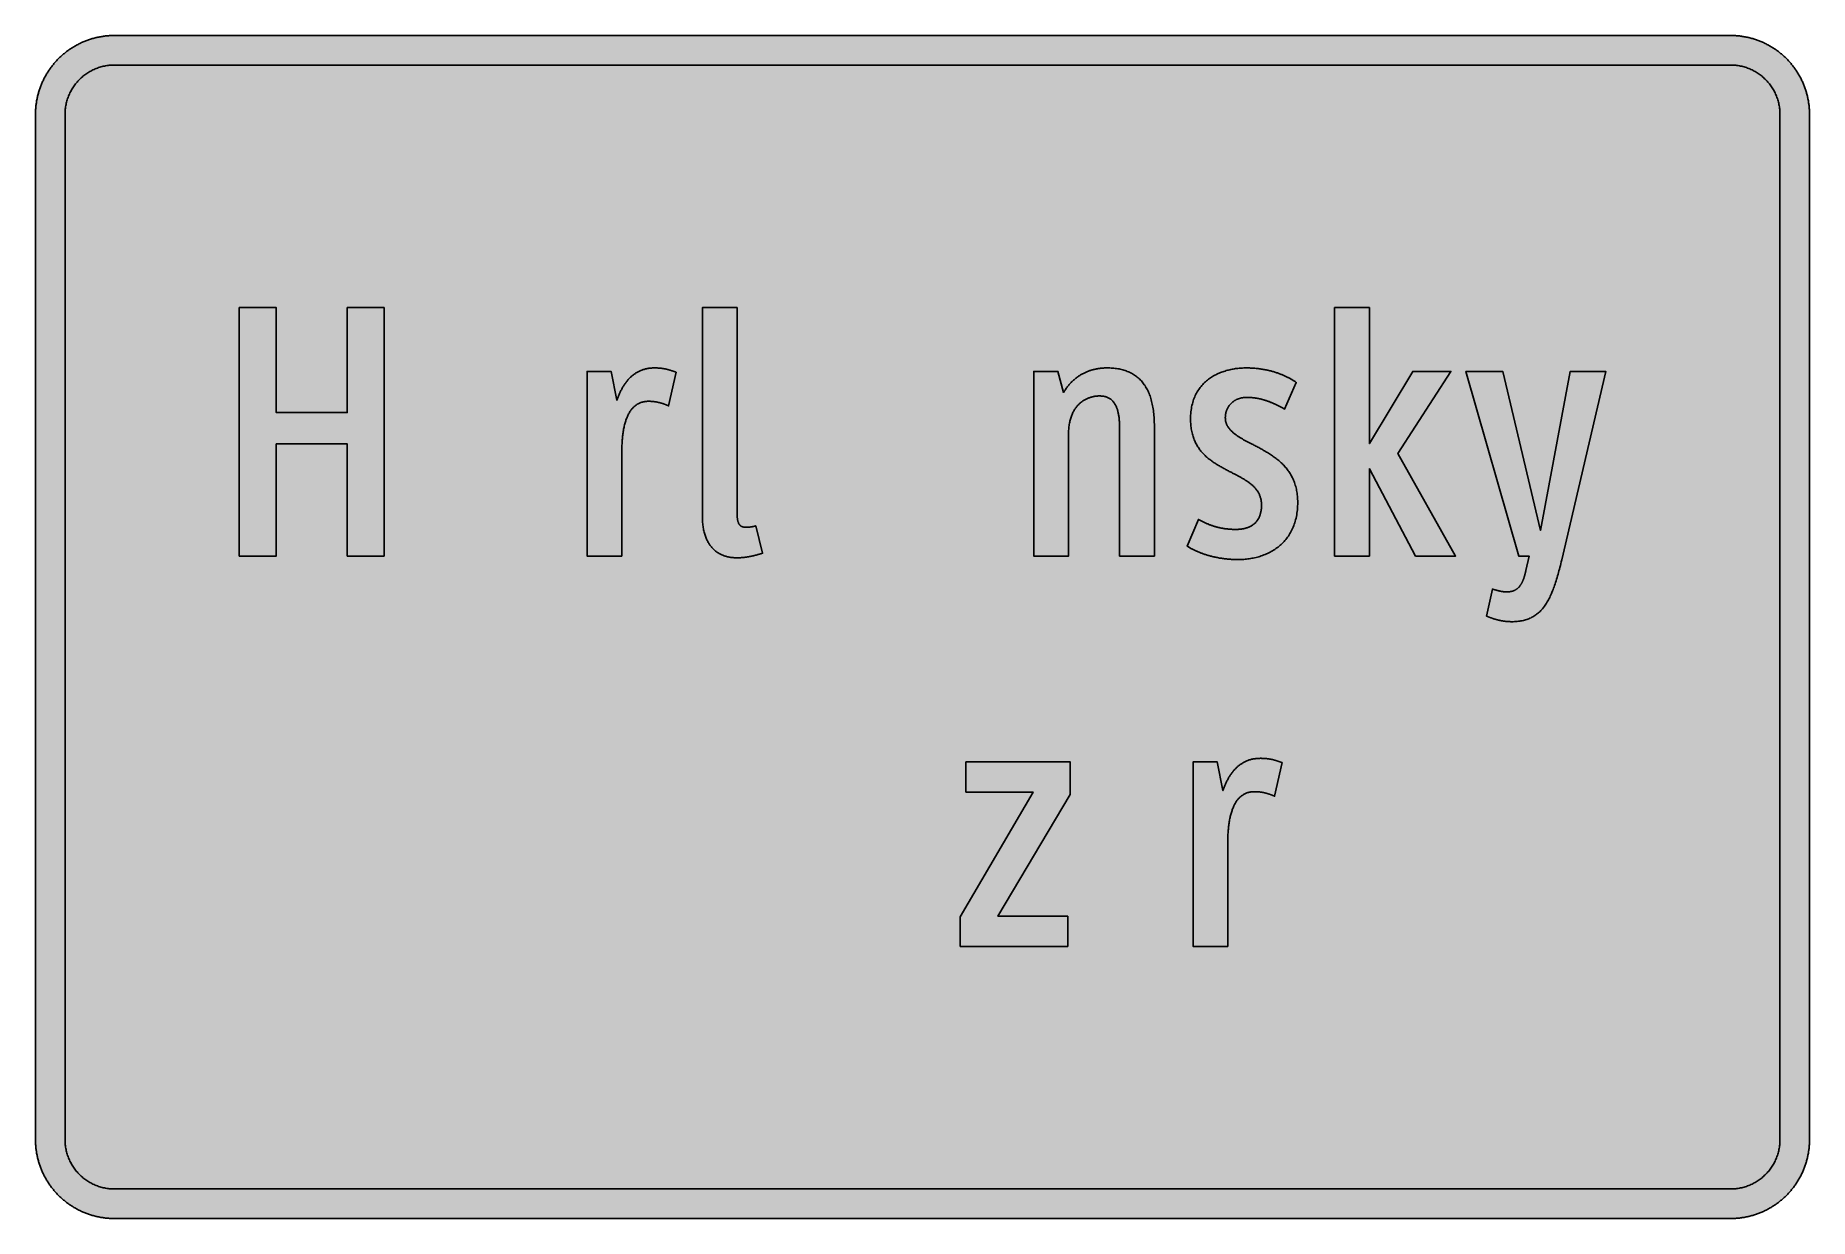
# Model space of a CAD drawing. Header units: millimetres. Extents: x 0 to 318, y 0 to 212.
import ezdxf

# ---------------------------------------------------------------- set-up
doc = ezdxf.new("R2010")
doc.units = ezdxf.units.MM

msp = doc.modelspace()

# ---------------------------------------------------------------- hatches: boundary and pattern name
for color, points in [(254, [(14.1633, 0.0536), (13.9878, 0.0533), (13.8125, 0.0559), (13.6373, 0.061), (13.462, 0.0686), (13.2893, 0.0787), (13.114, 0.0914), (12.9413, 0.1041), (12.7686, 0.1219), (12.5959, 0.1397), (12.4231, 0.16), (12.2504, 0.1829), (12.0777, 0.2057), (11.9075, 0.2337), (11.7373, 0.2616), (11.5672, 0.2921), (11.397, 0.3251), (11.2268, 0.3607), (11.0592, 0.3988), (10.8915, 0.4369), (10.7239, 0.4775), (10.5562, 0.5207), (10.3886, 0.5664), (10.2235, 0.6121), (10.0584, 0.6629), (9.8933, 0.7137), (9.7307, 0.7671), (9.5682, 0.8204), (9.4056, 0.8788), (9.2431, 0.9373), (9.083, 0.9982), (8.923, 1.0617), (8.763, 1.1252), (8.6055, 1.1938), (8.4455, 1.2624), (8.2906, 1.331), (8.1331, 1.4046), (7.9781, 1.4783), (7.8232, 1.5545), (7.6708, 1.6332), (7.5184, 1.7145), (7.366, 1.7958), (7.2161, 1.8796), (7.0663, 1.966), (6.919, 2.0523), (6.7716, 2.1438), (6.6243, 2.2352), (6.4795, 2.3266), (6.3348, 2.4232), (6.19, 2.5197), (6.0477, 2.6187), (5.908, 2.7178), (5.7683, 2.8194), (5.6286, 2.9235), (5.4915, 3.0302), (5.3543, 3.1369), (5.2197, 3.2461), (5.0851, 3.3579), (4.953, 3.4722), (4.8209, 3.5865), (4.6914, 3.7033), (4.5644, 3.8202), (4.4348, 3.9395), (4.3104, 4.0615), (4.1859, 4.1859), (4.0615, 4.3104), (3.9395, 4.4348), (3.8202, 4.5618), (3.7033, 4.6914), (3.5865, 4.8209), (3.4722, 4.953), (3.3579, 5.0851), (3.2487, 5.2197), (3.1369, 5.3543), (3.0302, 5.4915), (2.9235, 5.6286), (2.8194, 5.7683), (2.7178, 5.908), (2.6187, 6.0477), (2.5197, 6.19), (2.4232, 6.3348), (2.3266, 6.477), (2.2352, 6.6243), (2.1438, 6.7691), (2.0523, 6.9164), (1.966, 7.0663), (1.8796, 7.2161), (1.7958, 7.366), (1.7145, 7.5184), (1.6332, 7.6708), (1.5545, 7.8232), (1.4783, 7.9781), (1.4046, 8.1331), (1.331, 8.2906), (1.2598, 8.4455), (1.1913, 8.603), (1.1252, 8.763), (1.0592, 8.923), (0.9982, 9.083), (0.9373, 9.2431), (0.8763, 9.4056), (0.8204, 9.5682), (0.7645, 9.7307), (0.7112, 9.8933), (0.6604, 10.0584), (0.6121, 10.2235), (0.5639, 10.3911), (0.5207, 10.5562), (0.4775, 10.7239), (0.4343, 10.8915), (0.3962, 11.0592), (0.3607, 11.2268), (0.3251, 11.397), (0.2921, 11.5672), (0.2616, 11.7373), (0.2311, 11.9075), (0.2057, 12.0802), (0.1803, 12.2504), (0.1575, 12.4231), (0.1372, 12.5959), (0.1194, 12.7686), (0.1041, 12.9413), (0.0889, 13.1166), (0.0787, 13.2893), (0.0686, 13.4645), (0.061, 13.6373), (0.0559, 13.8125), (0.0508, 13.9878), (0.0508, 14.163), (0.0522, 197.6092), (0.0508, 197.7822), (0.0559, 197.9574), (0.061, 198.1327), (0.0686, 198.308), (0.0787, 198.4807), (0.0889, 198.6559), (0.1041, 198.8287), (0.1194, 199.0014), (0.1372, 199.1741), (0.1575, 199.3468), (0.1803, 199.5195), (0.2057, 199.6923), (0.2311, 199.8624), (0.2616, 200.0326), (0.2921, 200.2028), (0.3251, 200.373), (0.3607, 200.5432), (0.3962, 200.7108), (0.4343, 200.8784), (0.4775, 201.0461), (0.5207, 201.2137), (0.5639, 201.3814), (0.6121, 201.5465), (0.6604, 201.7116), (0.7112, 201.8767), (0.7645, 202.0392), (0.8204, 202.2018), (0.8763, 202.3643), (0.9373, 202.5269), (0.9982, 202.6869), (1.0592, 202.8469), (1.1252, 203.007), (1.1913, 203.1644), (1.2598, 203.3245), (1.331, 203.4794), (1.4046, 203.6369), (1.4783, 203.7918), (1.5545, 203.9468), (1.6332, 204.0992), (1.7145, 204.2516), (1.7958, 204.404), (1.8796, 204.5538), (1.966, 204.7037), (2.0523, 204.851), (2.1438, 204.9983), (2.2352, 205.1456), (2.3266, 205.2904), (2.4232, 205.4352), (2.5197, 205.58), (2.6187, 205.7222), (2.7178, 205.8619), (2.8194, 206.0016), (2.9235, 206.1413), (3.0302, 206.2785), (3.1369, 206.4156), (3.2487, 206.5503), (3.3579, 206.6849), (3.4722, 206.817), (3.5865, 206.949), (3.7033, 207.0786), (3.8202, 207.2056), (3.9395, 207.3351), (4.0615, 207.4596), (4.1859, 207.584), (4.3104, 207.7085), (4.4348, 207.8304), (4.5644, 207.9498), (4.6914, 208.0666), (4.8209, 208.1835), (4.953, 208.2978), (5.0851, 208.4121), (5.2197, 208.5213), (5.3543, 208.6331), (5.4915, 208.7397), (5.6286, 208.8464), (5.7683, 208.9506), (5.908, 209.0522), (6.0477, 209.1512), (6.19, 209.2503), (6.3348, 209.3468), (6.4795, 209.4433), (6.6243, 209.5348), (6.7716, 209.6262), (6.919, 209.7176), (7.0663, 209.804), (7.2161, 209.8904), (7.366, 209.9742), (7.5184, 210.0555), (7.6708, 210.1367), (7.8232, 210.2155), (7.9781, 210.2917), (8.1331, 210.3653), (8.2906, 210.439), (8.4455, 210.5101), (8.6055, 210.5787), (8.763, 210.6447), (8.923, 210.7108), (9.083, 210.7717), (9.2431, 210.8327), (9.4056, 210.8937), (9.5682, 210.9495), (9.7307, 211.0054), (9.8933, 211.0588), (10.0584, 211.1096), (10.2235, 211.1578), (10.3886, 211.2061), (10.5562, 211.2493), (10.7239, 211.2924), (10.8915, 211.3356), (11.0592, 211.3737), (11.2268, 211.4093), (11.397, 211.4448), (11.5672, 211.4779), (11.7373, 211.5083), (11.9075, 211.5388), (12.0777, 211.5642), (12.2504, 211.5896), (12.4231, 211.6125), (12.5959, 211.6328), (12.7686, 211.6506), (12.9413, 211.6658), (13.114, 211.6811), (13.2893, 211.6912), (13.462, 211.7014), (13.6373, 211.709), (13.8125, 211.7141), (13.9878, 211.7192), (14.163, 211.7192), (303.4411, 211.7203), (303.6164, 211.7192), (303.7891, 211.7141), (303.9643, 211.709), (304.1396, 211.7014), (304.3149, 211.6912), (304.4876, 211.6811), (304.6603, 211.6658), (304.8356, 211.6506), (305.0083, 211.6328), (305.181, 211.6125), (305.3512, 211.5896), (305.5239, 211.5642), (305.6941, 211.5388), (305.8668, 211.5083), (306.037, 211.4779), (306.2072, 211.4448), (306.3748, 211.4093), (306.545, 211.3737), (306.7126, 211.3356), (306.8803, 211.2924), (307.0479, 211.2493), (307.213, 211.2061), (307.3781, 211.1578), (307.5432, 211.1096), (307.7083, 211.0588), (307.8734, 211.0054), (308.036, 210.9495), (308.1985, 210.8937), (308.3611, 210.8327), (308.5211, 210.7717), (308.6811, 210.7108), (308.8411, 210.6447), (308.9986, 210.5787), (309.1561, 210.5101), (309.3136, 210.439), (309.4711, 210.3653), (309.626, 210.2917), (309.7784, 210.2155), (309.9333, 210.1367), (310.0857, 210.0555), (310.2381, 209.9742), (310.388, 209.8904), (310.5379, 209.804), (310.6852, 209.7176), (310.8325, 209.6262), (310.9798, 209.5348), (311.1246, 209.4433), (311.2694, 209.3468), (311.4116, 209.2503), (311.5539, 209.1512), (311.6961, 209.0522), (311.8358, 208.9506), (311.9755, 208.8464), (312.1127, 208.7397), (312.2473, 208.6331), (312.3844, 208.5213), (312.5165, 208.4121), (312.6511, 208.2978), (312.7807, 208.1835), (312.9128, 208.0666), (313.0398, 207.9498), (313.1668, 207.8304), (313.2938, 207.7085), (313.4182, 207.584), (313.5427, 207.4596), (313.6621, 207.3351), (313.784, 207.2056), (313.9008, 207.0786), (314.0177, 206.949), (314.132, 206.817), (314.2463, 206.6849), (314.3555, 206.5503), (314.4647, 206.4156), (314.5739, 206.2785), (314.6781, 206.1413), (314.7822, 206.0016), (314.8863, 205.8619), (314.9854, 205.7222), (315.0845, 205.58), (315.181, 205.4352), (315.275, 205.2904), (315.3689, 205.1456), (315.4604, 204.9983), (315.5493, 204.851), (315.6382, 204.7037), (315.7245, 204.5538), (315.8084, 204.404), (315.8896, 204.2516), (315.9684, 204.0992), (316.0471, 203.9468), (316.1233, 203.7918), (316.1995, 203.6369), (316.2706, 203.4794), (316.3418, 203.3245), (316.4103, 203.1644), (316.4764, 203.007), (316.5424, 202.8469), (316.6059, 202.6869), (316.6669, 202.5269), (316.7253, 202.3643), (316.7812, 202.2018), (316.8371, 202.0392), (316.8904, 201.8767), (316.9412, 201.7116), (316.9895, 201.5465), (317.0377, 201.3814), (317.0834, 201.2137), (317.1266, 201.0461), (317.1673, 200.8784), (317.2054, 200.7108), (317.2435, 200.5432), (317.2765, 200.373), (317.3095, 200.2028), (317.34, 200.0326), (317.3705, 199.8624), (317.3959, 199.6923), (317.4213, 199.5195), (317.4441, 199.3468), (317.4644, 199.1741), (317.4822, 199.0014), (317.4975, 198.8287), (317.5127, 198.6559), (317.5229, 198.4807), (317.533, 198.308), (317.5406, 198.1327), (317.5457, 197.9574), (317.5508, 197.7822), (317.5508, 197.6069), (317.5522, 14.1647), (317.5508, 13.9878), (317.5457, 13.8125), (317.5406, 13.6373), (317.533, 13.4645), (317.5229, 13.2893), (317.5127, 13.1166), (317.4975, 12.9413), (317.4822, 12.7686), (317.4644, 12.5959), (317.4441, 12.4231), (317.4213, 12.2504), (317.3959, 12.0802), (317.3705, 11.9075), (317.34, 11.7373), (317.3095, 11.5672), (317.2765, 11.397), (317.2435, 11.2268), (317.2054, 11.0592), (317.1673, 10.8915), (317.1266, 10.7239), (317.0834, 10.5562), (317.0377, 10.3911), (316.9895, 10.2235), (316.9412, 10.0584), (316.8904, 9.8933), (316.8371, 9.7307), (316.7812, 9.5682), (316.7253, 9.4056), (316.6669, 9.2431), (316.6059, 9.083), (316.5424, 8.923), (316.4764, 8.763), (316.4103, 8.603), (316.3418, 8.4455), (316.2706, 8.2906), (316.1995, 8.1331), (316.1233, 7.9781), (316.0471, 7.8232), (315.9684, 7.6708), (315.8896, 7.5184), (315.8084, 7.366), (315.7245, 7.2161), (315.6382, 7.0663), (315.5493, 6.9164), (315.4604, 6.7691), (315.3689, 6.6243), (315.275, 6.477), (315.181, 6.3348), (315.0845, 6.19), (314.9854, 6.0477), (314.8863, 5.908), (314.7822, 5.7683), (314.6781, 5.6286), (314.5739, 5.4915), (314.4647, 5.3543), (314.3555, 5.2197), (314.2463, 5.0851), (314.132, 4.953), (314.0177, 4.8209), (313.9008, 4.6914), (313.784, 4.5618), (313.6621, 4.4348), (313.5427, 4.3104), (313.4182, 4.1859), (313.2938, 4.0615), (313.1668, 3.9395), (313.0398, 3.8202), (312.9128, 3.7033), (312.7807, 3.5865), (312.6511, 3.4722), (312.5165, 3.3579), (312.3844, 3.2461), (312.2473, 3.1369), (312.1127, 3.0302), (311.9755, 2.9235), (311.8358, 2.8194), (311.6961, 2.7178), (311.5539, 2.6187), (311.4116, 2.5197), (311.2694, 2.4232), (311.1246, 2.3266), (310.9798, 2.2352), (310.8325, 2.1438), (310.6852, 2.0523), (310.5379, 1.966), (310.388, 1.8796), (310.2381, 1.7958), (310.0857, 1.7145), (309.9333, 1.6332), (309.7784, 1.5545), (309.626, 1.4783), (309.4711, 1.4046), (309.3136, 1.331), (309.1561, 1.2624), (308.9986, 1.1938), (308.8411, 1.1252), (308.6811, 1.0617), (308.5211, 0.9982), (308.3611, 0.9373), (308.1985, 0.8788), (308.036, 0.8204), (307.8734, 0.7671), (307.7083, 0.7137), (307.5432, 0.6629), (307.3781, 0.6121), (307.213, 0.5664), (307.0479, 0.5207), (306.8803, 0.4775), (306.7126, 0.4369), (306.545, 0.3988), (306.3748, 0.3607), (306.2072, 0.3251), (306.037, 0.2921), (305.8668, 0.2616), (305.6941, 0.2337), (305.5239, 0.2057), (305.3512, 0.1829), (305.181, 0.16), (305.0083, 0.1397), (304.8356, 0.1219), (304.6603, 0.1041), (304.4876, 0.0914), (304.3149, 0.0787), (304.1396, 0.0686), (303.9643, 0.061), (303.7891, 0.0559), (303.6164, 0.0533), (303.4411, 0.0533)]), (24, [(14.1633, 5.3453), (13.9344, 5.3467), (13.7084, 5.3543), (13.4849, 5.3696), (13.2613, 5.3899), (13.0378, 5.4153), (12.8194, 5.4458), (12.6009, 5.4813), (12.385, 5.522), (12.1717, 5.5702), (11.9583, 5.621), (11.7475, 5.6794), (11.5392, 5.7404), (11.3335, 5.8064), (11.1303, 5.8801), (10.9296, 5.9563), (10.729, 6.0376), (10.5334, 6.1239), (10.3378, 6.2128), (10.1473, 6.3094), (9.9593, 6.4084), (9.7714, 6.5126), (9.5885, 6.6218), (9.4082, 6.7335), (9.2304, 6.8504), (9.0576, 6.9698), (8.8849, 7.0968), (8.7173, 7.2238), (8.5522, 7.3584), (8.3896, 7.4955), (8.2321, 7.6352), (8.0772, 7.78), (7.9273, 7.9273), (7.7775, 8.0772), (7.6352, 8.2321), (7.493, 8.3922), (7.3558, 8.5522), (7.2238, 8.7173), (7.0942, 8.8875), (6.9698, 9.0576), (6.8504, 9.2329), (6.7335, 9.4107), (6.6192, 9.591), (6.5126, 9.7739), (6.4084, 9.9593), (6.3068, 10.1473), (6.2128, 10.3403), (6.1214, 10.5334), (6.035, 10.7315), (5.9538, 10.9296), (5.8776, 11.1303), (5.8064, 11.3335), (5.7404, 11.5418), (5.6769, 11.75), (5.621, 11.9583), (5.5677, 12.1717), (5.522, 12.385), (5.4813, 12.6009), (5.4432, 12.8194), (5.4127, 13.0404), (5.3873, 13.2613), (5.3696, 13.4849), (5.3543, 13.7084), (5.3467, 13.937), (5.3416, 14.163), (5.3439, 197.6092), (5.3467, 197.8355), (5.3543, 198.0616), (5.3696, 198.2851), (5.3873, 198.5086), (5.4127, 198.7321), (5.4432, 198.9506), (5.4813, 199.169), (5.522, 199.3849), (5.5677, 199.5983), (5.621, 199.8116), (5.6769, 200.0225), (5.7404, 200.2307), (5.8064, 200.4365), (5.8776, 200.6397), (5.9538, 200.8403), (6.035, 201.041), (6.1214, 201.2366), (6.2128, 201.4322), (6.3068, 201.6227), (6.4084, 201.8106), (6.5126, 201.9986), (6.6192, 202.1815), (6.7335, 202.3618), (6.8504, 202.5396), (6.9698, 202.7123), (7.0942, 202.885), (7.2238, 203.0527), (7.3558, 203.2178), (7.493, 203.3803), (7.6352, 203.5378), (7.7775, 203.6928), (7.9273, 203.8426), (8.0772, 203.9925), (8.2321, 204.1347), (8.3896, 204.277), (8.5522, 204.4141), (8.7173, 204.5462), (8.8849, 204.6757), (9.0576, 204.8002), (9.2304, 204.9196), (9.4082, 205.0364), (9.5885, 205.1507), (9.7714, 205.2574), (9.9593, 205.3615), (10.1473, 205.4631), (10.3378, 205.5571), (10.5334, 205.6486), (10.729, 205.7349), (10.9296, 205.8162), (11.1303, 205.8924), (11.3335, 205.9635), (11.5392, 206.0296), (11.7475, 206.0931), (11.9583, 206.1489), (12.1717, 206.2023), (12.385, 206.248), (12.6009, 206.2886), (12.8194, 206.3267), (13.0378, 206.3572), (13.2613, 206.3826), (13.4849, 206.4004), (13.7084, 206.4156), (13.9344, 206.4233), (14.163, 206.4283), (303.4411, 206.4286), (303.6672, 206.4233), (303.8932, 206.4156), (304.1193, 206.4004), (304.3428, 206.3826), (304.5638, 206.3572), (304.7822, 206.3267), (305.0007, 206.2886), (305.2166, 206.248), (305.4325, 206.2023), (305.6433, 206.1489), (305.8541, 206.0931), (306.0624, 206.0296), (306.2681, 205.9635), (306.4713, 205.8924), (306.6745, 205.8162), (306.8726, 205.7349), (307.0708, 205.6486), (307.2638, 205.5571), (307.4543, 205.4631), (307.6448, 205.3615), (307.8302, 205.2574), (308.0131, 205.1507), (308.1934, 205.0364), (308.3712, 204.9196), (308.5465, 204.8002), (308.7167, 204.6757), (308.8843, 204.5462), (309.0494, 204.4141), (309.212, 204.277), (309.3695, 204.1347), (309.5244, 203.9925), (309.6768, 203.8426), (309.8241, 203.6928), (309.9689, 203.5378), (310.1086, 203.3803), (310.2458, 203.2178), (310.3778, 203.0527), (310.5074, 202.885), (310.6318, 202.7123), (310.7538, 202.5396), (310.8706, 202.3618), (310.9824, 202.1815), (311.0916, 201.9986), (311.1957, 201.8106), (311.2948, 201.6227), (311.3888, 201.4322), (311.4802, 201.2366), (311.5666, 201.041), (311.6478, 200.8403), (311.724, 200.6397), (311.7952, 200.4365), (311.8637, 200.2307), (311.9247, 200.0225), (311.9806, 199.8116), (312.0339, 199.5983), (312.0796, 199.3849), (312.1203, 199.169), (312.1584, 198.9506), (312.1889, 198.7321), (312.2143, 198.5086), (312.2346, 198.2851), (312.2473, 198.0616), (312.2574, 197.8355), (312.26, 197.6069), (312.2605, 14.1647), (312.2574, 13.937), (312.2473, 13.7084), (312.2346, 13.4849), (312.2143, 13.2613), (312.1889, 13.0404), (312.1584, 12.8194), (312.1203, 12.6009), (312.0796, 12.385), (312.0339, 12.1717), (311.9806, 11.9583), (311.9247, 11.75), (311.8637, 11.5418), (311.7952, 11.3335), (311.724, 11.1303), (311.6478, 10.9296), (311.5666, 10.7315), (311.4802, 10.5334), (311.3888, 10.3403), (311.2948, 10.1473), (311.1957, 9.9593), (311.0916, 9.7739), (310.9824, 9.591), (310.8706, 9.4107), (310.7538, 9.2329), (310.6318, 9.0576), (310.5074, 8.8875), (310.3778, 8.7173), (310.2458, 8.5522), (310.1086, 8.3922), (309.9689, 8.2321), (309.8241, 8.0772), (309.6768, 7.9273), (309.5244, 7.78), (309.3695, 7.6352), (309.212, 7.4955), (309.0494, 7.3584), (308.8843, 7.2238), (308.7167, 7.0968), (308.5465, 6.9698), (308.3712, 6.8504), (308.1934, 6.7335), (308.0131, 6.6218), (307.8302, 6.5126), (307.6448, 6.4084), (307.4543, 6.3094), (307.2638, 6.2128), (307.0708, 6.1239), (306.8726, 6.0376), (306.6745, 5.9563), (306.4713, 5.8801), (306.2681, 5.8064), (306.0624, 5.7404), (305.8541, 5.6794), (305.6433, 5.621), (305.4325, 5.5702), (305.2166, 5.522), (305.0007, 5.4813), (304.7822, 5.4458), (304.5638, 5.4153), (304.3428, 5.3899), (304.1193, 5.3696), (303.8932, 5.3543), (303.6672, 5.3467), (303.4411, 5.3442)]), (254, [(62.4417, 118.5869), (62.4417, 163.037), (55.838, 163.037), (55.838, 144.2402), (43.138, 144.2402), (43.138, 163.037), (36.5333, 163.037), (36.5333, 118.5869), (43.138, 118.5869), (43.138, 138.6522), (55.838, 138.6522), (55.838, 118.5869)]), (254, [(128.99, 123.983), (128.9558, 123.9723), (128.9228, 123.9647), (128.8923, 123.9571), (128.8593, 123.9469), (128.8263, 123.9393), (128.7958, 123.9317), (128.7628, 123.9241), (128.7323, 123.9164), (128.7018, 123.9088), (128.6713, 123.9012), (128.6383, 123.8936), (128.6078, 123.8885), (128.5773, 123.8809), (128.5469, 123.8758), (128.5164, 123.8682), (128.4884, 123.8631), (128.458, 123.8555), (128.4275, 123.8504), (128.3995, 123.8453), (128.3691, 123.8377), (128.3386, 123.8326), (128.3106, 123.8275), (128.2827, 123.8225), (128.2522, 123.8174), (128.2243, 123.8123), (128.1963, 123.8098), (128.1684, 123.8047), (128.1405, 123.7996), (128.11, 123.7945), (128.082, 123.792), (128.0566, 123.7869), (128.0287, 123.7844), (128.0008, 123.7793), (127.9728, 123.7767), (127.9449, 123.7742), (127.9195, 123.7691), (127.8915, 123.7666), (127.8661, 123.764), (127.8382, 123.7615), (127.8128, 123.759), (127.7849, 123.7564), (127.7595, 123.7539), (127.7341, 123.7513), (127.7061, 123.7488), (127.6807, 123.7463), (127.6553, 123.7437), (127.6299, 123.7437), (127.6045, 123.7412), (127.5791, 123.7386), (127.5537, 123.7386), (127.5283, 123.7361), (127.5029, 123.7361), (127.4775, 123.7336), (127.4547, 123.7336), (127.4293, 123.7336), (127.4039, 123.731), (127.381, 123.731), (127.3556, 123.731), (127.3302, 123.7285), (127.3073, 123.7285), (127.2819, 123.7285), (127.2591, 123.7285), (127.2337, 123.7285), (127.2108, 123.7285), (127.16, 123.7285), (127.1118, 123.731), (127.0635, 123.731), (127.0152, 123.7336), (126.9695, 123.7386), (126.9213, 123.7437), (126.8781, 123.7488), (126.8324, 123.7539), (126.7892, 123.7615), (126.746, 123.7691), (126.7054, 123.7793), (126.6622, 123.7894), (126.6241, 123.7996), (126.5834, 123.8123), (126.5453, 123.825), (126.5072, 123.8402), (126.4691, 123.8555), (126.4336, 123.8707), (126.398, 123.8885), (126.365, 123.9088), (126.3294, 123.9291), (126.2964, 123.9495), (126.2659, 123.9723), (126.2329, 123.9952), (126.2024, 124.0206), (126.1745, 124.0485), (126.144, 124.0765), (126.1161, 124.1044), (126.0881, 124.1349), (126.0627, 124.1679), (126.0373, 124.2009), (126.0119, 124.2365), (125.9891, 124.272), (125.9637, 124.3101), (125.9408, 124.3508), (125.9205, 124.3914), (125.9002, 124.4346), (125.8799, 124.4778), (125.8595, 124.5235), (125.8418, 124.5718), (125.824, 124.62), (125.8062, 124.6708), (125.791, 124.7242), (125.7732, 124.78), (125.7605, 124.8359), (125.7452, 124.8918), (125.7325, 124.9528), (125.7198, 125.0137), (125.7071, 125.0772), (125.697, 125.1433), (125.6868, 125.2093), (125.6767, 125.2804), (125.669, 125.3515), (125.6614, 125.4227), (125.6538, 125.4989), (125.6487, 125.5751), (125.6411, 125.6538), (125.636, 125.7351), (125.6335, 125.8189), (125.6284, 125.9053), (125.6259, 125.9916), (125.6259, 126.0831), (125.6233, 126.1745), (125.6233, 126.2685), (125.6249, 163.037), (119.4015, 163.037), (119.4015, 125.7621), (119.4029, 125.509), (119.4079, 125.2652), (119.4181, 125.0239), (119.4333, 124.7877), (119.4511, 124.5565), (119.4714, 124.3279), (119.4968, 124.1069), (119.5273, 123.8885), (119.5603, 123.6751), (119.5959, 123.4669), (119.6365, 123.2637), (119.6797, 123.0655), (119.728, 122.87), (119.7788, 122.6795), (119.8321, 122.494), (119.8905, 122.3137), (119.949, 122.1359), (120.0125, 121.9632), (120.081, 121.7955), (120.1496, 121.6304), (120.2233, 121.4704), (120.2995, 121.3155), (120.3782, 121.1656), (120.462, 121.0183), (120.5459, 120.8761), (120.6348, 120.7364), (120.7262, 120.6017), (120.8176, 120.4722), (120.9142, 120.3452), (121.0132, 120.2233), (121.1148, 120.1039), (121.219, 119.9896), (121.3231, 119.8804), (121.4323, 119.7737), (121.5441, 119.6696), (121.6558, 119.5705), (121.7727, 119.4765), (121.8895, 119.3851), (122.0089, 119.2987), (122.1308, 119.2149), (122.2553, 119.1362), (122.3823, 119.06), (122.5093, 118.9863), (122.6388, 118.9177), (122.7709, 118.8517), (122.9055, 118.7907), (123.0401, 118.7323), (123.1773, 118.679), (123.317, 118.6282), (123.4567, 118.5799), (123.5989, 118.5367), (123.7412, 118.4961), (123.886, 118.458), (124.0333, 118.425), (124.1806, 118.3945), (124.3279, 118.3665), (124.4778, 118.3437), (124.6302, 118.3234), (124.7826, 118.3056), (124.935, 118.2929), (125.0899, 118.2802), (125.2474, 118.2726), (125.4023, 118.2675), (125.5598, 118.2675), (125.6309, 118.2675), (125.7021, 118.2675), (125.7732, 118.27), (125.8468, 118.27), (125.918, 118.2726), (125.9891, 118.2751), (126.0602, 118.2776), (126.1313, 118.2827), (126.2024, 118.2853), (126.2736, 118.2903), (126.3472, 118.2954), (126.4183, 118.3005), (126.4895, 118.3056), (126.5606, 118.3107), (126.6317, 118.3183), (126.7028, 118.3259), (126.7765, 118.331), (126.8476, 118.3386), (126.9187, 118.3488), (126.9898, 118.3564), (127.0635, 118.3665), (127.1346, 118.3742), (127.2057, 118.3843), (127.2769, 118.3945), (127.3505, 118.4046), (127.4216, 118.4173), (127.4928, 118.4275), (127.5664, 118.4402), (127.6375, 118.4504), (127.7087, 118.4631), (127.7823, 118.4758), (127.8534, 118.491), (127.9246, 118.5037), (127.9982, 118.5164), (128.0693, 118.5316), (128.143, 118.5469), (128.2141, 118.5621), (128.2878, 118.5774), (128.3589, 118.5926), (128.4326, 118.6078), (128.5062, 118.6256), (128.5773, 118.6409), (128.651, 118.6586), (128.7221, 118.6764), (128.7958, 118.6942), (128.8694, 118.712), (128.9431, 118.7298), (129.0142, 118.7501), (129.0879, 118.7679), (129.1615, 118.7882), (129.2352, 118.8085), (129.3089, 118.8288), (129.3825, 118.8491), (129.4536, 118.8695), (129.5273, 118.8898), (129.601, 118.9126), (129.6746, 118.933), (129.7508, 118.9558), (129.8245, 118.9761), (129.8981, 118.999), (129.9718, 119.0219), (130.0455, 119.0447), (130.1191, 119.0701), (130.1953, 119.093)]), (254, [(238.7808, 118.5869), (238.7808, 134.2069), (247.0369, 118.5869), (254.211, 118.5869), (243.8619, 136.9381), (253.3869, 151.6059), (246.5282, 151.6059), (238.7808, 138.7157), (238.7808, 163.037), (232.5578, 163.037), (232.5578, 118.5869)]), (254, [(109.7499, 146.2715), (109.794, 146.271), (109.8372, 146.271), (109.8829, 146.2684), (109.9287, 146.2684), (109.9744, 146.2684), (110.0226, 146.2659), (110.0684, 146.2659), (110.1141, 146.2634), (110.1623, 146.2608), (110.2106, 146.2583), (110.2563, 146.2557), (110.3046, 146.2532), (110.3528, 146.2507), (110.4036, 146.2481), (110.4519, 146.243), (110.5002, 146.2405), (110.551, 146.2354), (110.6018, 146.2303), (110.6526, 146.2253), (110.7034, 146.2202), (110.7542, 146.2126), (110.805, 146.2075), (110.8583, 146.1999), (110.9091, 146.1922), (110.9624, 146.1846), (111.0158, 146.177), (111.0691, 146.1694), (111.1225, 146.1592), (111.1783, 146.1516), (111.2317, 146.1414), (111.2876, 146.1313), (111.3434, 146.1186), (111.3993, 146.1084), (111.4552, 146.0957), (111.5136, 146.083), (111.5695, 146.0703), (111.6279, 146.0576), (111.6863, 146.0424), (111.7448, 146.0297), (111.8032, 146.0144), (111.8641, 145.9967), (111.9226, 145.9814), (111.9835, 145.9636), (112.0445, 145.9459), (112.1054, 145.9281), (112.1664, 145.9103), (112.2299, 145.89), (112.2934, 145.8697), (112.3569, 145.8493), (112.4204, 145.8265), (112.4839, 145.8036), (112.5499, 145.7808), (112.6134, 145.7579), (112.6795, 145.7325), (112.7455, 145.7071), (112.8141, 145.6817), (112.8801, 145.6563), (112.9487, 145.6284), (113.0173, 145.6004), (113.0859, 145.5699), (113.1545, 145.5395), (113.2256, 145.509), (113.2967, 145.4785), (113.3678, 145.4455), (114.7025, 151.4792), (114.6429, 151.4983), (114.5819, 151.5186), (114.5235, 151.5389), (114.4676, 151.5593), (114.4092, 151.5796), (114.3508, 151.5999), (114.2949, 151.6202), (114.2365, 151.638), (114.1806, 151.6583), (114.1247, 151.6761), (114.0689, 151.6964), (114.013, 151.7142), (113.9571, 151.732), (113.9012, 151.7498), (113.8479, 151.7675), (113.792, 151.7853), (113.7361, 151.8031), (113.6828, 151.8183), (113.6269, 151.8361), (113.571, 151.8514), (113.5177, 151.8691), (113.4618, 151.8844), (113.4085, 151.8996), (113.3526, 151.9149), (113.2967, 151.9301), (113.2408, 151.9453), (113.1875, 151.958), (113.1316, 151.9733), (113.0757, 151.986), (113.0198, 152.0012), (112.964, 152.0139), (112.9081, 152.0266), (112.8497, 152.0393), (112.7938, 152.0495), (112.7354, 152.0622), (112.6795, 152.0749), (112.6211, 152.085), (112.5626, 152.0952), (112.5017, 152.1054), (112.4433, 152.1155), (112.3848, 152.1257), (112.3239, 152.1358), (112.2629, 152.1435), (112.202, 152.1536), (112.1385, 152.1612), (112.0775, 152.1689), (112.014, 152.1765), (111.9505, 152.1841), (111.887, 152.1892), (111.821, 152.1968), (111.7549, 152.2019), (111.6889, 152.207), (111.6228, 152.212), (111.5543, 152.2171), (111.4857, 152.2222), (111.4146, 152.2247), (111.346, 152.2298), (111.2749, 152.2324), (111.2012, 152.2349), (111.1301, 152.2374), (111.0539, 152.2374), (110.9802, 152.24), (110.904, 152.24), (110.8278, 152.24), (110.6602, 152.2374), (110.4925, 152.2324), (110.33, 152.2222), (110.1674, 152.2095), (110.0099, 152.1943), (109.8525, 152.1739), (109.6975, 152.1511), (109.5451, 152.1257), (109.3953, 152.0952), (109.2479, 152.0622), (109.1032, 152.0241), (108.9609, 151.9834), (108.8187, 151.9403), (108.6815, 151.8945), (108.5444, 151.8463), (108.4097, 151.7929), (108.2777, 151.7371), (108.1481, 151.6786), (108.0186, 151.6177), (107.8941, 151.5516), (107.7697, 151.4856), (107.6477, 151.4145), (107.5258, 151.3408), (107.409, 151.2646), (107.2921, 151.1859), (107.1778, 151.1071), (107.0661, 151.0233), (106.9569, 150.937), (106.8476, 150.8481), (106.741, 150.7566), (106.6368, 150.6626), (106.5327, 150.5661), (106.4336, 150.4671), (106.332, 150.3655), (106.2355, 150.2613), (106.139, 150.1572), (106.045, 150.048), (105.9536, 149.9387), (105.8621, 149.827), (105.7732, 149.7127), (105.6869, 149.5984), (105.6005, 149.479), (105.5167, 149.3596), (105.4354, 149.2377), (105.3541, 149.1132), (105.2754, 148.9888), (105.1966, 148.8592), (105.123, 148.7297), (105.0468, 148.6002), (104.9731, 148.4681), (104.902, 148.3335), (104.8334, 148.1988), (104.7623, 148.0591), (104.6963, 147.922), (104.6302, 147.7823), (104.5667, 147.64), (104.5032, 147.4978), (104.4397, 147.353), (104.3813, 147.2082), (104.3203, 147.0609), (104.2645, 146.9136), (104.206, 146.7637), (104.1502, 146.6139), (104.0968, 146.4615), (103.0813, 151.6059), (98.764, 151.6059), (98.764, 118.5869), (104.9874, 118.5869), (104.9874, 137.2552), (104.9858, 137.4978), (104.9909, 137.7391), (104.9934, 137.9779), (105.0011, 138.2141), (105.0087, 138.4478), (105.0214, 138.6789), (105.0341, 138.9101), (105.0468, 139.1361), (105.0646, 139.3622), (105.0823, 139.5832), (105.1027, 139.8016), (105.1255, 140.02), (105.1509, 140.2334), (105.1789, 140.4442), (105.2068, 140.655), (105.2398, 140.8608), (105.2728, 141.0614), (105.3084, 141.2621), (105.3465, 141.4602), (105.3871, 141.6533), (105.4303, 141.8438), (105.4735, 142.0292), (105.5218, 142.2146), (105.5726, 142.3949), (105.6234, 142.5727), (105.6792, 142.7455), (105.7351, 142.9156), (105.7935, 143.0833), (105.857, 143.2458), (105.9205, 143.4059), (105.9891, 143.5633), (106.0577, 143.7157), (106.1288, 143.8631), (106.205, 144.0078), (106.2812, 144.1475), (106.36, 144.2847), (106.4438, 144.4168), (106.5276, 144.5463), (106.6165, 144.6708), (106.7054, 144.7902), (106.7994, 144.907), (106.8959, 145.0188), (106.995, 145.1254), (107.0966, 145.227), (107.2007, 145.3261), (107.3074, 145.4201), (107.4166, 145.509), (107.5309, 145.5928), (107.6477, 145.6741), (107.7646, 145.7477), (107.8865, 145.8189), (108.011, 145.8849), (108.1405, 145.9459), (108.27, 146.0017), (108.4047, 146.05), (108.5418, 146.0957), (108.6815, 146.1364), (108.8238, 146.1719), (108.9711, 146.2024), (109.1184, 146.2253), (109.2708, 146.2456), (109.4283, 146.2583), (109.5858, 146.2684), (109.7483, 146.271)]), (254, [(200.3005, 118.5869), (200.3005, 141.8272), (200.2968, 142.1613), (200.2917, 142.494), (200.279, 142.8166), (200.2638, 143.1366), (200.246, 143.449), (200.2206, 143.7564), (200.1926, 144.0561), (200.1596, 144.3507), (200.1241, 144.6403), (200.0834, 144.9248), (200.0377, 145.2042), (199.9869, 145.476), (199.9336, 145.7427), (199.8751, 146.0017), (199.8142, 146.2583), (199.7456, 146.5072), (199.677, 146.751), (199.6008, 146.9898), (199.5221, 147.2209), (199.4383, 147.4495), (199.3519, 147.6705), (199.2605, 147.8864), (199.1639, 148.0972), (199.0623, 148.303), (198.9582, 148.5011), (198.8515, 148.6967), (198.7398, 148.8846), (198.6229, 149.0675), (198.501, 149.2453), (198.3765, 149.418), (198.2495, 149.5857), (198.1175, 149.7482), (197.9803, 149.9032), (197.8381, 150.0556), (197.6933, 150.2004), (197.546, 150.3426), (197.3936, 150.4772), (197.2361, 150.6093), (197.0761, 150.7338), (196.911, 150.8531), (196.7408, 150.9674), (196.5681, 151.0792), (196.3928, 151.1833), (196.2125, 151.2824), (196.027, 151.3764), (195.8391, 151.4678), (195.646, 151.5516), (195.4505, 151.6304), (195.2498, 151.704), (195.0466, 151.7752), (194.8383, 151.8387), (194.6275, 151.8996), (194.4116, 151.953), (194.1906, 152.0038), (193.9696, 152.0495), (193.741, 152.0901), (193.5099, 152.1257), (193.2762, 152.1562), (193.0375, 152.1816), (192.7962, 152.2019), (192.5498, 152.2197), (192.3009, 152.2298), (192.0469, 152.2374), (191.7903, 152.24), (191.6481, 152.24), (191.5058, 152.2349), (191.3636, 152.2324), (191.2214, 152.2247), (191.0791, 152.2146), (190.9394, 152.2044), (190.7972, 152.1917), (190.6575, 152.1765), (190.5178, 152.1587), (190.3781, 152.1409), (190.2384, 152.1206), (190.1012, 152.0977), (189.9641, 152.0723), (189.8269, 152.0444), (189.6897, 152.0165), (189.5526, 151.9834), (189.418, 151.9504), (189.2808, 151.9149), (189.1462, 151.8768), (189.0141, 151.8387), (188.8795, 151.7955), (188.7474, 151.7523), (188.6153, 151.7066), (188.4858, 151.6583), (188.3537, 151.6075), (188.2242, 151.5542), (188.0972, 151.4983), (187.9676, 151.4424), (187.8406, 151.384), (187.7136, 151.3205), (187.5892, 151.257), (187.4647, 151.191), (187.3402, 151.1249), (187.2183, 151.0538), (187.0964, 150.9801), (186.9745, 150.9065), (186.8551, 150.8277), (186.7357, 150.749), (186.6163, 150.6677), (186.4995, 150.5839), (186.3827, 150.4975), (186.2684, 150.4086), (186.1541, 150.3172), (186.0423, 150.2258), (185.9305, 150.1292), (185.8188, 150.0302), (185.7096, 149.9311), (185.6029, 149.8295), (185.4937, 149.7228), (185.3895, 149.6162), (185.2828, 149.5069), (185.1812, 149.3952), (185.0771, 149.2783), (184.978, 149.1615), (184.879, 149.0421), (184.7799, 148.9202), (184.6834, 148.7957), (184.5869, 148.6713), (184.4929, 148.5417), (184.3989, 148.4097), (184.3075, 148.275), (184.2186, 148.1379), (184.1297, 147.9982), (184.0433, 147.8585), (183.0282, 151.6059), (178.7095, 151.6059), (178.7095, 118.5869), (184.9328, 118.5869), (184.9328, 140.3667), (184.9349, 140.6042), (184.9399, 140.8379), (184.9501, 141.0665), (184.9653, 141.29), (184.9857, 141.5085), (185.0085, 141.7244), (185.0365, 141.9327), (185.0669, 142.1359), (185.1025, 142.3365), (185.1406, 142.5321), (185.1838, 142.7226), (185.2295, 142.908), (185.2778, 143.0909), (185.3311, 143.2662), (185.387, 143.4389), (185.4454, 143.6065), (185.5089, 143.7716), (185.5749, 143.9291), (185.6435, 144.084), (185.7146, 144.2364), (185.7883, 144.3812), (185.8645, 144.5235), (185.9432, 144.6632), (186.0271, 144.7952), (186.1109, 144.9248), (186.1972, 145.0518), (186.2861, 145.1737), (186.3776, 145.2905), (186.4716, 145.4048), (186.5681, 145.5141), (186.6646, 145.6207), (186.7662, 145.7249), (186.8653, 145.8214), (186.9694, 145.9179), (187.0735, 146.0094), (187.1802, 146.0957), (187.2894, 146.1795), (187.3987, 146.2608), (187.5079, 146.337), (187.6196, 146.4107), (187.7314, 146.4793), (187.8457, 146.5453), (187.9625, 146.6088), (188.0768, 146.6698), (188.1937, 146.7256), (188.3105, 146.779), (188.4299, 146.8298), (188.5493, 146.8755), (188.6661, 146.9187), (188.7855, 146.9593), (188.9074, 146.9974), (189.0268, 147.033), (189.1462, 147.0635), (189.2681, 147.0914), (189.3875, 147.1168), (189.5069, 147.1397), (189.6288, 147.16), (189.7482, 147.1778), (189.8675, 147.1905), (189.9869, 147.2032), (190.1038, 147.2133), (190.2231, 147.2184), (190.34, 147.2235), (190.4568, 147.2235), (190.5559, 147.2235), (190.6575, 147.2209), (190.754, 147.2159), (190.8531, 147.2082), (190.9496, 147.2006), (191.0436, 147.1879), (191.1375, 147.1752), (191.2315, 147.16), (191.323, 147.1422), (191.4144, 147.1244), (191.5033, 147.1016), (191.5922, 147.0762), (191.6786, 147.0508), (191.7649, 147.0203), (191.8487, 146.9898), (191.9326, 146.9568), (192.0138, 146.9187), (192.0951, 146.8806), (192.1739, 146.8374), (192.2526, 146.7942), (192.3288, 146.746), (192.405, 146.6952), (192.4787, 146.6444), (192.5498, 146.5885), (192.6209, 146.5275), (192.692, 146.4666), (192.7581, 146.4031), (192.8241, 146.3345), (192.8901, 146.2634), (192.9536, 146.1897), (193.0146, 146.1135), (193.0756, 146.0322), (193.134, 145.9484), (193.1924, 145.862), (193.2483, 145.7731), (193.3016, 145.6792), (193.3524, 145.5826), (193.4032, 145.481), (193.454, 145.3769), (193.4997, 145.2702), (193.5455, 145.1585), (193.5886, 145.0442), (193.6318, 144.9248), (193.6725, 144.8029), (193.7106, 144.6784), (193.7461, 144.5489), (193.7817, 144.4142), (193.8147, 144.2771), (193.8452, 144.1348), (193.8757, 143.9901), (193.9011, 143.8402), (193.9265, 143.6853), (193.9519, 143.5278), (193.9722, 143.3652), (193.9925, 143.2001), (194.0103, 143.0299), (194.0255, 142.8547), (194.0382, 142.6769), (194.0509, 142.4915), (194.0585, 142.3035), (194.0662, 142.113), (194.0712, 141.9149), (194.0763, 141.7142), (194.0763, 141.5085), (194.0775, 118.5869)]), (254, [(215.2869, 117.9516), (215.5368, 117.9525), (215.7857, 117.9601), (216.0346, 117.9703), (216.2835, 117.9855), (216.5325, 118.0059), (216.7814, 118.0313), (217.0278, 118.0592), (217.2741, 118.0922), (217.5205, 118.1303), (217.7644, 118.1735), (218.0082, 118.2218), (218.2495, 118.2726), (218.4908, 118.331), (218.7296, 118.3919), (218.9658, 118.458), (219.202, 118.5291), (219.4357, 118.6053), (219.6668, 118.6866), (219.8954, 118.7729), (220.124, 118.8644), (220.3475, 118.9584), (220.5685, 119.06), (220.787, 119.1641), (221.0054, 119.2759), (221.2188, 119.3927), (221.427, 119.5121), (221.6353, 119.6391), (221.8385, 119.7712), (222.0392, 119.9058), (222.2373, 120.048), (222.4303, 120.1953), (222.6183, 120.3477), (222.8037, 120.5052), (222.9866, 120.6678), (223.1644, 120.8354), (223.3371, 121.0081), (223.5048, 121.1885), (223.6699, 121.3714), (223.8299, 121.5619), (223.9848, 121.7574), (224.1347, 121.9581), (224.2795, 122.1638), (224.4192, 122.3772), (224.5538, 122.5956), (224.6833, 122.8166), (224.8052, 123.0478), (224.9246, 123.2814), (225.0364, 123.5227), (225.1431, 123.7691), (225.2421, 124.0206), (225.3361, 124.2771), (225.425, 124.5413), (225.5063, 124.8105), (225.5825, 125.0874), (225.6511, 125.3693), (225.712, 125.6563), (225.7679, 125.9484), (225.8162, 126.2482), (225.8568, 126.5555), (225.8924, 126.8654), (225.9178, 127.1829), (225.9381, 127.508), (225.9482, 127.8382), (225.9533, 128.1735), (225.9508, 128.463), (225.9406, 128.745), (225.9254, 129.0218), (225.9025, 129.2936), (225.8746, 129.5603), (225.8416, 129.8219), (225.8035, 130.0759), (225.7577, 130.3274), (225.7069, 130.5712), (225.6511, 130.8125), (225.5901, 131.0462), (225.5241, 131.2774), (225.4529, 131.5009), (225.3767, 131.7219), (225.298, 131.9378), (225.2116, 132.1486), (225.1227, 132.3543), (225.0288, 132.5575), (224.9297, 132.7556), (224.8256, 132.9487), (224.7189, 133.1366), (224.6097, 133.3221), (224.4954, 133.5049), (224.376, 133.6802), (224.2541, 133.8555), (224.1296, 134.0231), (224.0001, 134.1907), (223.868, 134.3533), (223.7334, 134.5108), (223.5937, 134.6683), (223.454, 134.8181), (223.3092, 134.968), (223.1644, 135.1128), (223.0145, 135.2575), (222.8621, 135.3972), (222.7097, 135.5319), (222.5548, 135.6665), (222.3948, 135.7986), (222.2373, 135.9281), (222.0747, 136.0526), (221.9122, 136.177), (221.7471, 136.2964), (221.5794, 136.4158), (221.4118, 136.5326), (221.2416, 136.6469), (221.0714, 136.7587), (220.9013, 136.8704), (220.7285, 136.9771), (220.5558, 137.0838), (220.3831, 137.1905), (220.2078, 137.2921), (220.0351, 137.3937), (219.8599, 137.4953), (219.6846, 137.5943), (219.5093, 137.6909), (219.3341, 137.7874), (219.1614, 137.8839), (218.9861, 137.9779), (218.8108, 138.0693), (218.6381, 138.1633), (218.4654, 138.2547), (218.2927, 138.3436), (218.1225, 138.4351), (217.9523, 138.524), (217.8279, 138.5875), (217.7034, 138.6484), (217.5789, 138.7119), (217.457, 138.7729), (217.3351, 138.8364), (217.2132, 138.8974), (217.0938, 138.9609), (216.9744, 139.0218), (216.855, 139.0853), (216.7382, 139.1488), (216.6214, 139.2098), (216.5045, 139.2733), (216.3902, 139.3368), (216.2759, 139.4003), (216.1642, 139.4638), (216.0524, 139.5273), (215.9432, 139.5908), (215.834, 139.6543), (215.7273, 139.7203), (215.6206, 139.7838), (215.5165, 139.8499), (215.4149, 139.9159), (215.3133, 139.9819), (215.2142, 140.048), (215.1151, 140.114), (215.0186, 140.1826), (214.9246, 140.2486), (214.8307, 140.3172), (214.7392, 140.3858), (214.6503, 140.4544), (214.5614, 140.5255), (214.4751, 140.5966), (214.3912, 140.6677), (214.31, 140.7389), (214.2312, 140.81), (214.1525, 140.8836), (214.0763, 140.9573), (214.0026, 141.031), (213.9315, 141.1072), (213.8629, 141.1834), (213.7969, 141.2596), (213.7334, 141.3358), (213.6699, 141.4145), (213.6115, 141.4932), (213.553, 141.5745), (213.4997, 141.6558), (213.4464, 141.7371), (213.3981, 141.8184), (213.3524, 141.9022), (213.3067, 141.9885), (213.266, 142.0724), (213.2279, 142.1587), (213.1924, 142.2476), (213.1593, 142.3365), (213.1289, 142.4254), (213.1035, 142.5169), (213.0781, 142.6083), (213.0577, 142.7023), (213.04, 142.7963), (213.0247, 142.8928), (213.0146, 142.9893), (213.0069, 143.0858), (213.0019, 143.1874), (212.9993, 143.2865), (212.9993, 143.3906), (213.0044, 143.4922), (213.0095, 143.5938), (213.0171, 143.6954), (213.0298, 143.7945), (213.0425, 143.891), (213.0577, 143.9875), (213.0755, 144.084), (213.0933, 144.178), (213.1162, 144.2695), (213.139, 144.3609), (213.167, 144.4523), (213.1949, 144.5412), (213.2254, 144.6276), (213.2559, 144.714), (213.2914, 144.8003), (213.327, 144.8841), (213.3651, 144.9654), (213.4057, 145.0467), (213.4489, 145.1254), (213.4921, 145.2042), (213.5378, 145.2804), (213.5861, 145.354), (213.6343, 145.4277), (213.6877, 145.5014), (213.741, 145.5725), (213.7943, 145.6411), (213.8528, 145.7071), (213.9086, 145.7731), (213.9696, 145.8366), (214.0306, 145.9001), (214.0941, 145.9611), (214.1601, 146.0221), (214.2261, 146.0779), (214.2947, 146.1338), (214.3633, 146.1897), (214.4344, 146.243), (214.5055, 146.2938), (214.5792, 146.3421), (214.6554, 146.3904), (214.7316, 146.4361), (214.8103, 146.4793), (214.8891, 146.5224), (214.9678, 146.5631), (215.0516, 146.6012), (215.1329, 146.6393), (215.2167, 146.6723), (215.3031, 146.7053), (215.3895, 146.7383), (215.4784, 146.7663), (215.5673, 146.7942), (215.6562, 146.8196), (215.7476, 146.8425), (215.839, 146.8653), (215.933, 146.8857), (216.027, 146.9009), (216.121, 146.9187), (216.2175, 146.9314), (216.314, 146.9415), (216.4105, 146.9517), (216.5096, 146.9593), (216.6087, 146.9644), (216.7077, 146.9669), (216.8093, 146.9695), (216.9084, 146.9695), (217.0049, 146.9669), (217.104, 146.9644), (217.203, 146.9619), (217.2995, 146.9593), (217.3986, 146.9542), (217.4951, 146.9492), (217.5942, 146.9415), (217.6907, 146.9339), (217.7898, 146.9263), (217.8888, 146.9161), (217.9853, 146.906), (218.0844, 146.8958), (218.1835, 146.8831), (218.28, 146.8704), (218.379, 146.8552), (218.4781, 146.8399), (218.5772, 146.8247), (218.6762, 146.8095), (218.7753, 146.7891), (218.8769, 146.7714), (218.9759, 146.751), (219.075, 146.7307), (219.1766, 146.7079), (219.2782, 146.685), (219.3773, 146.6621), (219.4789, 146.6367), (219.5805, 146.6088), (219.6846, 146.5809), (219.7862, 146.5529), (219.8878, 146.525), (219.9919, 146.492), (220.0961, 146.4615), (220.2002, 146.4285), (220.3044, 146.3954), (220.4085, 146.3599), (220.5152, 146.3218), (220.6219, 146.2862), (220.726, 146.2456), (220.8352, 146.2075), (220.9419, 146.1668), (221.0511, 146.1237), (221.1578, 146.0805), (221.267, 146.0348), (221.3788, 145.989), (221.488, 145.9433), (221.5998, 145.8951), (221.7115, 145.8443), (221.8233, 145.7935), (221.9376, 145.7427), (222.0519, 145.6893), (222.1662, 145.6334), (222.2805, 145.5776), (222.3973, 145.5191), (222.5142, 145.4607), (222.631, 145.4023), (222.7504, 145.3413), (222.8698, 145.2778), (222.9891, 145.2143), (223.1111, 145.1483), (223.233, 145.0823), (223.3549, 145.0137), (223.4794, 144.9451), (223.6038, 144.874), (225.7005, 149.6381), (225.6257, 149.6873), (225.552, 149.7381), (225.4758, 149.7914), (225.3971, 149.8448), (225.3158, 149.8981), (225.232, 149.9514), (225.1456, 150.0048), (225.0592, 150.0581), (224.9703, 150.114), (224.8789, 150.1673), (224.7849, 150.2232), (224.6884, 150.2766), (224.5893, 150.3324), (224.4877, 150.3883), (224.3861, 150.4442), (224.282, 150.5001), (224.1753, 150.5534), (224.0661, 150.6093), (223.9543, 150.6652), (223.84, 150.7185), (223.7257, 150.7744), (223.6064, 150.8277), (223.487, 150.8811), (223.3651, 150.9344), (223.2406, 150.9878), (223.1136, 151.0411), (222.9866, 151.0919), (222.8545, 151.1427), (222.7224, 151.1935), (222.5878, 151.2443), (222.4481, 151.2951), (222.311, 151.3434), (222.1687, 151.3916), (222.0239, 151.4373), (221.8792, 151.4856), (221.7293, 151.5288), (221.5794, 151.5745), (221.427, 151.6177), (221.2721, 151.6609), (221.1146, 151.7015), (220.9546, 151.7421), (220.7946, 151.7802), (220.6295, 151.8183), (220.4644, 151.8539), (220.2967, 151.8895), (220.1266, 151.9225), (219.9538, 151.9555), (219.7786, 151.986), (219.6008, 152.0139), (219.423, 152.0419), (219.2401, 152.0673), (219.0572, 152.0927), (218.8718, 152.1155), (218.6838, 152.1358), (218.4933, 152.1562), (218.3003, 152.1714), (218.1073, 152.1866), (217.9091, 152.2019), (217.711, 152.212), (217.5104, 152.2222), (217.3046, 152.2298), (217.0989, 152.2349), (216.8906, 152.24), (216.6823, 152.24), (216.4842, 152.2374), (216.2835, 152.2349), (216.0829, 152.2273), (215.8797, 152.2146), (215.6739, 152.2019), (215.4682, 152.1841), (215.2625, 152.1638), (215.0516, 152.1384), (214.8434, 152.1104), (214.6325, 152.08), (214.4217, 152.0444), (214.2109, 152.0063), (214.0001, 151.9631), (213.7893, 151.9174), (213.5759, 151.8666), (213.3651, 151.8107), (213.1543, 151.7523), (212.946, 151.6888), (212.7352, 151.6228), (212.5269, 151.5516), (212.3186, 151.4754), (212.1129, 151.3967), (211.9097, 151.3103), (211.7065, 151.2214), (211.5033, 151.1275), (211.3051, 151.0309), (211.107, 150.9268), (210.9114, 150.8176), (210.7184, 150.7058), (210.5304, 150.5864), (210.3425, 150.4645), (210.1571, 150.335), (209.9767, 150.2004), (209.7989, 150.0632), (209.6237, 149.9184), (209.4509, 149.7686), (209.2833, 149.6136), (209.1207, 149.4536), (208.9607, 149.286), (208.8058, 149.1158), (208.6534, 148.938), (208.5086, 148.7526), (208.3664, 148.5646), (208.2292, 148.369), (208.0971, 148.1658), (207.9701, 147.9601), (207.8507, 147.7442), (207.7339, 147.5257), (207.6247, 147.2997), (207.5205, 147.066), (207.424, 146.8272), (207.33, 146.5809), (207.2462, 146.3294), (207.1675, 146.0703), (207.0964, 145.8036), (207.0303, 145.5293), (206.9719, 145.2499), (206.9211, 144.9654), (206.8779, 144.6708), (206.8424, 144.3711), (206.8144, 144.0612), (206.7916, 143.7462), (206.7814, 143.4262), (206.7763, 143.096), (206.7789, 142.8242), (206.7865, 142.56), (206.8017, 142.2984), (206.8195, 142.0444), (206.8449, 141.7955), (206.8754, 141.5542), (206.9084, 141.3154), (206.949, 141.0818), (206.9948, 140.8532), (207.043, 140.6322), (207.0964, 140.4137), (207.1548, 140.2004), (207.2183, 139.9921), (207.2869, 139.7864), (207.358, 139.5882), (207.4342, 139.3927), (207.5129, 139.2022), (207.5967, 139.0167), (207.6856, 138.8339), (207.7771, 138.6561), (207.8736, 138.4833), (207.9701, 138.3132), (208.0743, 138.1455), (208.1784, 137.983), (208.2876, 137.8255), (208.3994, 137.6705), (208.5162, 137.5181), (208.6331, 137.3708), (208.755, 137.226), (208.8794, 137.0838), (209.0039, 136.9441), (209.1334, 136.8095), (209.2655, 136.6774), (209.4001, 136.5479), (209.5348, 136.4209), (209.6719, 136.2964), (209.8142, 136.1745), (209.9564, 136.0551), (210.0986, 135.9408), (210.246, 135.8265), (210.3933, 135.7147), (210.5431, 135.603), (210.693, 135.4963), (210.8454, 135.3922), (210.9978, 135.288), (211.1527, 135.1864), (211.3077, 135.0848), (211.4652, 134.9883), (211.6226, 134.8918), (211.7801, 134.7953), (211.9376, 134.7013), (212.0976, 134.6098), (212.2576, 134.5184), (212.4177, 134.427), (212.5777, 134.3381), (212.7377, 134.2517), (212.8977, 134.1628), (213.0577, 134.0764), (213.2178, 133.9926), (213.3778, 133.9063), (213.5378, 133.8224), (213.6978, 133.7386), (213.8578, 133.6548), (214.0153, 133.571), (214.1525, 133.5024), (214.2871, 133.4338), (214.4217, 133.3652), (214.5589, 133.2967), (214.691, 133.2306), (214.8256, 133.162), (214.9577, 133.0935), (215.0872, 133.0249), (215.2193, 132.9563), (215.3488, 132.8877), (215.4758, 132.8191), (215.6028, 132.7506), (215.7298, 132.6794), (215.8543, 132.6109), (215.9787, 132.5397), (216.1007, 132.4686), (216.2226, 132.3975), (216.342, 132.3264), (216.4588, 132.2527), (216.5756, 132.1816), (216.6899, 132.1079), (216.8042, 132.0317), (216.916, 131.9581), (217.0278, 131.8819), (217.1344, 131.8031), (217.2411, 131.7269), (217.3453, 131.6482), (217.4494, 131.5669), (217.551, 131.4856), (217.6501, 131.4044), (217.7466, 131.3205), (217.8406, 131.2367), (217.9345, 131.1529), (218.0234, 131.064), (218.1123, 130.9776), (218.1987, 130.8887), (218.2825, 130.7973), (218.3638, 130.7059), (218.4425, 130.6119), (218.5187, 130.5154), (218.5924, 130.4188), (218.6635, 130.3223), (218.7321, 130.2207), (218.7981, 130.1191), (218.8616, 130.0175), (218.9226, 129.9108), (218.9785, 129.8042), (219.0344, 129.6949), (219.0852, 129.5857), (219.1334, 129.4714), (219.1791, 129.3571), (219.2223, 129.2403), (219.263, 129.1209), (219.2985, 129.0015), (219.3315, 128.8771), (219.362, 128.7526), (219.3874, 128.6256), (219.4103, 128.4961), (219.4306, 128.364), (219.4458, 128.2294), (219.4585, 128.0922), (219.4687, 127.9525), (219.4738, 127.8103), (219.4763, 127.6655), (219.4738, 127.5309), (219.4712, 127.3962), (219.4636, 127.2642), (219.456, 127.1346), (219.4433, 127.0076), (219.4306, 126.8832), (219.4128, 126.7612), (219.395, 126.6419), (219.3722, 126.5225), (219.3493, 126.4082), (219.3214, 126.2939), (219.2934, 126.1821), (219.263, 126.0729), (219.2299, 125.9662), (219.1918, 125.8621), (219.1537, 125.7579), (219.1131, 125.6589), (219.0699, 125.5598), (219.0267, 125.4633), (218.9785, 125.3693), (218.9277, 125.2779), (218.8769, 125.189), (218.8235, 125.1001), (218.7651, 125.0163), (218.7067, 124.9324), (218.6457, 124.8512), (218.5848, 124.7724), (218.5187, 124.6962), (218.4527, 124.6226), (218.3816, 124.5489), (218.3105, 124.4803), (218.2368, 124.4117), (218.1631, 124.3457), (218.0844, 124.2822), (218.0057, 124.2212), (217.9244, 124.1603), (217.8406, 124.1044), (217.7542, 124.0485), (217.6678, 123.9952), (217.5789, 123.9444), (217.4875, 123.8961), (217.3935, 123.8479), (217.2995, 123.8047), (217.203, 123.7615), (217.104, 123.7209), (217.0024, 123.6828), (216.9008, 123.6472), (216.7966, 123.6116), (216.6899, 123.5812), (216.5833, 123.5507), (216.474, 123.5227), (216.3623, 123.4973), (216.2505, 123.4719), (216.1362, 123.4516), (216.0194, 123.4313), (215.9025, 123.4135), (215.7832, 123.3983), (215.6612, 123.3856), (215.5393, 123.3729), (215.4149, 123.3653), (215.2904, 123.3576), (215.1634, 123.3526), (215.0339, 123.35), (214.9043, 123.3475), (214.8103, 123.3475), (214.7189, 123.35), (214.6249, 123.35), (214.5335, 123.3526), (214.4395, 123.3551), (214.3455, 123.3576), (214.2515, 123.3602), (214.1576, 123.3653), (214.0636, 123.3703), (213.9696, 123.3754), (213.8756, 123.3805), (213.7791, 123.3881), (213.6851, 123.3932), (213.5886, 123.4034), (213.4921, 123.411), (213.3956, 123.4211), (213.299, 123.4313), (213.2025, 123.4415), (213.106, 123.4542), (213.0069, 123.4669), (212.9079, 123.4796), (212.8114, 123.4948), (212.7123, 123.51), (212.6107, 123.5253), (212.5116, 123.5431), (212.4126, 123.5608), (212.311, 123.5786), (212.2094, 123.5989), (212.1078, 123.6193), (212.0062, 123.6421), (211.902, 123.665), (211.8004, 123.6904), (211.6963, 123.7132), (211.5922, 123.7412), (211.488, 123.7666), (211.3813, 123.7971), (211.2772, 123.825), (211.1705, 123.8555), (211.0638, 123.8885), (210.9546, 123.9215), (210.8479, 123.9545), (210.7387, 123.9901), (210.6295, 124.0282), (210.5177, 124.0663), (210.4085, 124.1044), (210.2968, 124.1476), (210.185, 124.1882), (210.0732, 124.2314), (209.9589, 124.2771), (209.8446, 124.3228), (209.7303, 124.3711), (209.616, 124.4194), (209.4992, 124.4702), (209.3824, 124.521), (209.2655, 124.5743), (209.1461, 124.6302), (209.0268, 124.6861), (208.9074, 124.7445), (208.788, 124.8029), (208.6661, 124.8639), (208.5442, 124.9274), (208.4197, 124.9934), (208.2978, 125.0594), (208.1733, 125.1255), (206.1422, 120.3646), (206.2226, 120.3122), (206.3064, 120.2614), (206.3928, 120.2106), (206.4791, 120.1572), (206.568, 120.1064), (206.662, 120.0531), (206.756, 120.0023), (206.8525, 119.949), (206.949, 119.8982), (207.0506, 119.8448), (207.1522, 119.7915), (207.2564, 119.7381), (207.3631, 119.6873), (207.4723, 119.634), (207.5815, 119.5832), (207.6933, 119.5299), (207.8101, 119.4791), (207.9244, 119.4283), (208.0438, 119.3749), (208.1632, 119.3241), (208.2876, 119.2733), (208.4121, 119.2251), (208.5365, 119.1743), (208.6661, 119.126), (208.7956, 119.0752), (208.9277, 119.0269), (209.0623, 118.9812), (209.1969, 118.933), (209.3366, 118.8872), (209.4763, 118.8415), (209.616, 118.7958), (209.7608, 118.7526), (209.9056, 118.7069), (210.0529, 118.6663), (210.2028, 118.6231), (210.3526, 118.5824), (210.505, 118.5418), (210.66, 118.5037), (210.8149, 118.4656), (210.9749, 118.43), (211.135, 118.3919), (211.295, 118.3589), (211.4601, 118.3259), (211.6252, 118.2929), (211.7903, 118.2624), (211.9605, 118.2319), (212.1306, 118.2014), (212.3034, 118.176), (212.4761, 118.1506), (212.6513, 118.1252), (212.8291, 118.1024), (213.0095, 118.0795), (213.1898, 118.0592), (213.3702, 118.0414), (213.5556, 118.0262), (213.741, 118.0109), (213.929, 117.9957), (214.1169, 117.983), (214.3074, 117.9728), (214.5005, 117.9652), (214.6935, 117.9601), (214.8891, 117.9551), (215.0872, 117.9525), (215.2853, 117.95)]), (254, [(264.2443, 106.8391), (264.4953, 106.84), (264.7442, 106.8476), (264.988, 106.8629), (265.2243, 106.8807), (265.4579, 106.9061), (265.684, 106.9365), (265.9075, 106.9721), (266.126, 107.0127), (266.3393, 107.0585), (266.5476, 107.1118), (266.7508, 107.1677), (266.9515, 107.2312), (267.1445, 107.2998), (267.335, 107.3734), (267.523, 107.4522), (267.7058, 107.5385), (267.8836, 107.6274), (268.0564, 107.7239), (268.2291, 107.823), (268.3942, 107.9297), (268.5567, 108.0414), (268.7168, 108.1583), (268.8717, 108.2802), (269.0241, 108.4072), (269.1714, 108.5418), (269.3187, 108.679), (269.461, 108.8238), (269.5981, 108.9736), (269.7353, 109.1286), (269.8674, 109.2886), (269.9969, 109.4537), (270.1239, 109.6239), (270.2484, 109.7991), (270.3703, 109.982), (270.4897, 110.1674), (270.6065, 110.3605), (270.7208, 110.5586), (270.8326, 110.7592), (270.9418, 110.9675), (271.051, 111.1809), (271.1552, 111.4019), (271.2593, 111.6254), (271.3609, 111.854), (271.46, 112.0877), (271.559, 112.329), (271.6555, 112.5728), (271.7495, 112.8243), (271.8435, 113.0808), (271.9349, 113.3399), (272.0238, 113.6066), (272.1153, 113.8784), (272.2016, 114.1552), (272.288, 114.4372), (272.3744, 114.7242), (272.4607, 115.0188), (272.5445, 115.316), (272.6284, 115.6183), (272.7096, 115.9281), (272.7935, 116.2406), (272.8747, 116.5606), (272.956, 116.8832), (273.0373, 117.2134), (273.116, 117.5461), (273.1973, 117.8865), (281.0715, 151.6059), (274.7215, 151.6059), (269.3885, 123.1579), (262.6568, 151.6059), (256.0532, 151.6059), (265.515, 118.5869), (267.3558, 118.5869), (266.784, 115.9824), (266.7559, 115.8596), (266.7279, 115.7402), (266.7, 115.6233), (266.6721, 115.509), (266.6441, 115.3973), (266.6136, 115.2855), (266.5857, 115.1763), (266.5552, 115.0696), (266.5247, 114.9655), (266.4917, 114.8613), (266.4612, 114.7623), (266.4282, 114.6632), (266.3952, 114.5667), (266.3622, 114.4702), (266.3266, 114.3787), (266.2911, 114.2873), (266.2555, 114.1984), (266.2199, 114.112), (266.1818, 114.0282), (266.1437, 113.9444), (266.1056, 113.8631), (266.065, 113.7844), (266.0244, 113.7082), (265.9837, 113.632), (265.9405, 113.5583), (265.8974, 113.4872), (265.8542, 113.4186), (265.8085, 113.35), (265.7627, 113.2865), (265.7145, 113.223), (265.6662, 113.1595), (265.618, 113.1011), (265.5672, 113.0427), (265.5138, 112.9868), (265.463, 112.9335), (265.4097, 112.8801), (265.3538, 112.8293), (265.2979, 112.7811), (265.2395, 112.7354), (265.1811, 112.6922), (265.1227, 112.649), (265.0617, 112.6084), (264.9982, 112.5677), (264.9347, 112.5322), (264.8712, 112.4966), (264.8052, 112.4636), (264.7366, 112.4306), (264.668, 112.4001), (264.5969, 112.3721), (264.5258, 112.3467), (264.4521, 112.3239), (264.3759, 112.301), (264.2997, 112.2807), (264.2235, 112.2604), (264.1422, 112.2451), (264.0609, 112.2299), (263.9797, 112.2147), (263.8958, 112.2045), (263.8095, 112.1943), (263.7206, 112.1867), (263.6317, 112.1791), (263.5402, 112.1766), (263.4488, 112.174), (263.3548, 112.1715), (263.3167, 112.1715), (263.2786, 112.1715), (263.238, 112.174), (263.1999, 112.174), (263.1618, 112.1766), (263.1262, 112.1766), (263.0881, 112.1791), (263.05, 112.1816), (263.0119, 112.1842), (262.9738, 112.1867), (262.9383, 112.1893), (262.9002, 112.1918), (262.8621, 112.1943), (262.8265, 112.1994), (262.7884, 112.202), (262.7528, 112.207), (262.7147, 112.2121), (262.6792, 112.2147), (262.6411, 112.2197), (262.603, 112.2248), (262.5674, 112.2324), (262.5293, 112.2375), (262.4938, 112.2426), (262.4557, 112.2502), (262.4176, 112.2553), (262.382, 112.2629), (262.3439, 112.268), (262.3058, 112.2756), (262.2702, 112.2832), (262.2321, 112.2909), (262.194, 112.2985), (262.1559, 112.3061), (262.1178, 112.3163), (262.0797, 112.3239), (262.0416, 112.3315), (262.0035, 112.3417), (261.9629, 112.3518), (261.9248, 112.3594), (261.8867, 112.3696), (261.8461, 112.3798), (261.808, 112.3899), (261.7673, 112.4001), (261.7267, 112.4102), (261.686, 112.4204), (261.6479, 112.4331), (261.6073, 112.4433), (261.5641, 112.4534), (261.5235, 112.4661), (261.4828, 112.4788), (261.4397, 112.489), (261.399, 112.5017), (261.3558, 112.5144), (261.3127, 112.5271), (261.2695, 112.5398), (261.2263, 112.5525), (261.1806, 112.5652), (261.1374, 112.5804), (261.0917, 112.5931), (261.046, 112.6084), (261.0002, 112.6211), (260.9545, 112.6363), (260.9088, 112.649), (260.8605, 112.6642), (260.8148, 112.6795), (259.7369, 107.8547), (259.809, 107.8205), (259.8852, 107.79), (259.9588, 107.757), (260.0325, 107.7265), (260.1062, 107.696), (260.1798, 107.6681), (260.2509, 107.6376), (260.3246, 107.6096), (260.3983, 107.5817), (260.4719, 107.5538), (260.543, 107.5258), (260.6167, 107.5004), (260.6878, 107.475), (260.7615, 107.4496), (260.8326, 107.4242), (260.9037, 107.3988), (260.9774, 107.376), (261.0485, 107.3531), (261.1196, 107.3302), (261.1907, 107.3074), (261.2619, 107.2871), (261.333, 107.2667), (261.4041, 107.2439), (261.4752, 107.2261), (261.5463, 107.2058), (261.6149, 107.1855), (261.686, 107.1677), (261.7572, 107.1499), (261.8283, 107.1321), (261.8969, 107.1169), (261.968, 107.0991), (262.0366, 107.0839), (262.1077, 107.0686), (262.1763, 107.0534), (262.2474, 107.0381), (262.316, 107.0254), (262.3871, 107.0127), (262.4557, 107), (262.5242, 106.9873), (262.5928, 106.9746), (262.6639, 106.9645), (262.7325, 106.9518), (262.8011, 106.9416), (262.8697, 106.9315), (262.9408, 106.9238), (263.0094, 106.9137), (263.078, 106.9061), (263.1465, 106.8984), (263.2151, 106.8908), (263.2837, 106.8832), (263.3523, 106.8781), (263.4209, 106.8705), (263.4894, 106.8654), (263.558, 106.8603), (263.6266, 106.8578), (263.6952, 106.8527), (263.7638, 106.8502), (263.8323, 106.8451), (263.9009, 106.8426), (263.9695, 106.8426), (264.0381, 106.84), (264.1067, 106.84), (264.1752, 106.8375), (264.2438, 106.8375)]), (254, [(185.251, 75.9146), (185.251, 81.7559), (166.5813, 81.7559), (166.5813, 76.358), (178.5828, 76.358), (165.5657, 54.0064), (165.5657, 48.7369), (184.8058, 48.7369), (184.8058, 54.133), (172.296, 54.133)]), (254, [(218.2068, 76.4215), (218.2495, 76.421), (218.2952, 76.421), (218.3409, 76.4184), (218.3867, 76.4184), (218.4324, 76.4184), (218.4781, 76.4159), (218.5238, 76.4159), (218.5721, 76.4134), (218.6203, 76.4108), (218.6661, 76.4083), (218.7143, 76.4057), (218.7626, 76.4032), (218.8108, 76.4007), (218.8591, 76.3981), (218.9099, 76.393), (218.9582, 76.3905), (219.009, 76.3854), (219.0598, 76.3803), (219.108, 76.3753), (219.1588, 76.3702), (219.2122, 76.3626), (219.263, 76.3575), (219.3163, 76.3499), (219.3671, 76.3422), (219.4204, 76.3346), (219.4738, 76.327), (219.5271, 76.3194), (219.5805, 76.3092), (219.6363, 76.3016), (219.6897, 76.2914), (219.7456, 76.2813), (219.8014, 76.2686), (219.8573, 76.2584), (219.9132, 76.2457), (219.9716, 76.233), (220.0275, 76.2203), (220.0859, 76.2076), (220.1443, 76.1924), (220.2028, 76.1797), (220.2612, 76.1644), (220.3221, 76.1467), (220.3806, 76.1314), (220.4415, 76.1136), (220.5025, 76.0959), (220.5634, 76.0781), (220.6269, 76.0603), (220.6879, 76.04), (220.7514, 76.0197), (220.8149, 75.9993), (220.8784, 75.9765), (220.9419, 75.9536), (221.0079, 75.9308), (221.0714, 75.9079), (221.1375, 75.8825), (221.2035, 75.8571), (221.2721, 75.8317), (221.3381, 75.8063), (221.4067, 75.7784), (221.4753, 75.7504), (221.5439, 75.7199), (221.615, 75.6895), (221.6836, 75.659), (221.7547, 75.6285), (221.8258, 75.5955), (223.1595, 81.6292), (223.0984, 81.6483), (223.0399, 81.6686), (222.9815, 81.6889), (222.9231, 81.7093), (222.8672, 81.7296), (222.8088, 81.7499), (222.7529, 81.7702), (222.6945, 81.788), (222.6386, 81.8083), (222.5827, 81.8261), (222.5269, 81.8464), (222.471, 81.8642), (222.4151, 81.882), (222.3592, 81.8998), (222.3059, 81.9175), (222.25, 81.9353), (222.1941, 81.9531), (222.1408, 81.9683), (222.0849, 81.9861), (222.029, 82.0014), (221.9757, 82.0191), (221.9198, 82.0344), (221.8639, 82.0496), (221.8106, 82.0649), (221.7547, 82.0801), (221.6988, 82.0953), (221.6455, 82.108), (221.5896, 82.1233), (221.5337, 82.136), (221.4778, 82.1512), (221.422, 82.1639), (221.3635, 82.1766), (221.3077, 82.1893), (221.2518, 82.1995), (221.1934, 82.2122), (221.1349, 82.2249), (221.0765, 82.235), (221.0181, 82.2452), (220.9597, 82.2554), (220.9013, 82.2655), (220.8403, 82.2757), (220.7819, 82.2858), (220.7209, 82.2935), (220.66, 82.3036), (220.5965, 82.3112), (220.5355, 82.3189), (220.472, 82.3265), (220.4085, 82.3341), (220.3425, 82.3392), (220.279, 82.3468), (220.2129, 82.3519), (220.1469, 82.357), (220.0783, 82.362), (220.0123, 82.3671), (219.9437, 82.3722), (219.8726, 82.3747), (219.8014, 82.3798), (219.7303, 82.3824), (219.6592, 82.3849), (219.5855, 82.3874), (219.5119, 82.3874), (219.4382, 82.39), (219.362, 82.39), (219.2858, 82.39), (219.1156, 82.3874), (218.9505, 82.3824), (218.7854, 82.3722), (218.6254, 82.3595), (218.4654, 82.3443), (218.3105, 82.3239), (218.1555, 82.3011), (218.0031, 82.2757), (217.8533, 82.2452), (217.7059, 82.2122), (217.5612, 82.1741), (217.4189, 82.1334), (217.2767, 82.0903), (217.137, 82.0445), (217.0024, 81.9963), (216.8677, 81.9429), (216.7357, 81.8871), (216.6036, 81.8286), (216.4766, 81.7677), (216.3496, 81.7016), (216.2277, 81.6356), (216.1057, 81.5645), (215.9838, 81.4908), (215.867, 81.4146), (215.7501, 81.3359), (215.6358, 81.2571), (215.5241, 81.1733), (215.4149, 81.087), (215.3056, 80.9981), (215.199, 80.9066), (215.0948, 80.8126), (214.9907, 80.7161), (214.8916, 80.6171), (214.79, 80.5155), (214.6935, 80.4113), (214.597, 80.3072), (214.503, 80.198), (214.4116, 80.0887), (214.3201, 79.977), (214.2312, 79.8627), (214.1449, 79.7484), (214.0585, 79.629), (213.9747, 79.5096), (213.8934, 79.3877), (213.8121, 79.2632), (213.7334, 79.1388), (213.6546, 79.0092), (213.5784, 78.8797), (213.5048, 78.7502), (213.4311, 78.6181), (213.36, 78.4835), (213.2889, 78.3488), (213.2203, 78.2091), (213.1543, 78.072), (213.0882, 77.9323), (213.0247, 77.79), (212.9612, 77.6478), (212.8977, 77.503), (212.8368, 77.3582), (212.7783, 77.2109), (212.7199, 77.0636), (212.664, 76.9137), (212.6082, 76.7639), (212.5548, 76.6115), (211.54, 81.7559), (207.221, 81.7559), (207.221, 48.7369), (213.4443, 48.7369), (213.4443, 67.4052), (213.4438, 67.6478), (213.4464, 67.8891), (213.4514, 68.1279), (213.4591, 68.3641), (213.4667, 68.5978), (213.4768, 68.8289), (213.4895, 69.0601), (213.5048, 69.2861), (213.52, 69.5122), (213.5403, 69.7332), (213.5607, 69.9516), (213.5835, 70.17), (213.6089, 70.3834), (213.6343, 70.5942), (213.6648, 70.805), (213.6953, 71.0108), (213.7308, 71.2114), (213.7664, 71.4121), (213.8045, 71.6102), (213.8451, 71.8033), (213.8883, 71.9938), (213.9315, 72.1792), (213.9798, 72.3646), (214.028, 72.5449), (214.0814, 72.7227), (214.1347, 72.8955), (214.1931, 73.0656), (214.2515, 73.2333), (214.315, 73.3958), (214.3785, 73.5559), (214.4446, 73.7133), (214.5157, 73.8657), (214.5868, 74.0131), (214.6605, 74.1578), (214.7392, 74.2975), (214.818, 74.4347), (214.9018, 74.5668), (214.9856, 74.6963), (215.0745, 74.8208), (215.1634, 74.9402), (215.2574, 75.057), (215.3539, 75.1688), (215.453, 75.2754), (215.5546, 75.377), (215.6587, 75.4761), (215.7654, 75.5701), (215.8746, 75.659), (215.9889, 75.7428), (216.1032, 75.8241), (216.2226, 75.8977), (216.3445, 75.9689), (216.469, 76.0349), (216.596, 76.0959), (216.728, 76.1517), (216.8627, 76.2), (216.9973, 76.2457), (217.1395, 76.2864), (217.2818, 76.3219), (217.4265, 76.3524), (217.5764, 76.3753), (217.7288, 76.3956), (217.8837, 76.4083), (218.0438, 76.4184), (218.2063, 76.421)])]:
    msp.add_hatch(color=color).paths.add_polyline_path(points)
h = msp.add_hatch(color=254)
h.paths.add_polyline_path([(132.4818, 151.6059), (132.4818, 146.5266), (136.2922, 146.5266), (136.2922, 118.5869), (142.5152, 118.5869), (142.5152, 151.6059)])
edge = h.paths.add_edge_path(flags=16)
edge.add_line((135.0864, 162.0199), (135.0874, 161.9021))
edge.add_line((135.0874, 161.9021), (135.0899, 161.7878))
edge.add_line((135.0899, 161.7878), (135.0975, 161.6735))
edge.add_line((135.0975, 161.6735), (135.1051, 161.5618))
edge.add_line((135.1051, 161.5618), (135.1178, 161.45))
edge.add_line((135.1178, 161.45), (135.1331, 161.3408))
edge.add_line((135.1331, 161.3408), (135.1509, 161.2316))
edge.add_line((135.1509, 161.2316), (135.1686, 161.1224))
edge.add_line((135.1686, 161.1224), (135.1915, 161.0157))
edge.add_line((135.1915, 161.0157), (135.2144, 160.909))
edge.add_line((135.2144, 160.909), (135.2423, 160.8049))
edge.add_line((135.2423, 160.8049), (135.2702, 160.7007))
edge.add_line((135.2702, 160.7007), (135.3033, 160.5991))
edge.add_line((135.3033, 160.5991), (135.3363, 160.4975))
edge.add_line((135.3363, 160.4975), (135.3718, 160.3985))
edge.add_line((135.3718, 160.3985), (135.4125, 160.2994))
edge.add_line((135.4125, 160.2994), (135.4531, 160.2029))
edge.add_line((135.4531, 160.2029), (135.4963, 160.1064))
edge.add_line((135.4963, 160.1064), (135.5395, 160.0124))
edge.add_line((135.5395, 160.0124), (135.5877, 159.9209))
edge.add_line((135.5877, 159.9209), (135.636, 159.8295))
edge.add_line((135.636, 159.8295), (135.6893, 159.7381))
edge.add_line((135.6893, 159.7381), (135.7427, 159.6517))
edge.add_line((135.7427, 159.6517), (135.7986, 159.5653))
edge.add_line((135.7986, 159.5653), (135.857, 159.479))
edge.add_line((135.857, 159.479), (135.9154, 159.3952))
edge.add_line((135.9154, 159.3952), (135.9764, 159.3139))
edge.add_line((135.9764, 159.3139), (136.0424, 159.2351))
edge.add_line((136.0424, 159.2351), (136.1059, 159.1564))
edge.add_line((136.1059, 159.1564), (136.1745, 159.0802))
edge.add_line((136.1745, 159.0802), (136.2431, 159.004))
edge.add_line((136.2431, 159.004), (136.3142, 158.9303))
edge.add_line((136.3142, 158.9303), (136.3878, 158.8592))
edge.add_line((136.3878, 158.8592), (136.464, 158.7906))
edge.add_line((136.464, 158.7906), (136.5402, 158.7221))
edge.add_line((136.5402, 158.7221), (136.619, 158.656))
edge.add_line((136.619, 158.656), (136.6977, 158.5925))
edge.add_line((136.6977, 158.5925), (136.779, 158.5316))
edge.add_line((136.779, 158.5316), (136.8628, 158.4731))
edge.add_line((136.8628, 158.4731), (136.9492, 158.4147))
edge.add_line((136.9492, 158.4147), (137.0355, 158.3588))
edge.add_line((137.0355, 158.3588), (137.1219, 158.3055))
edge.add_line((137.1219, 158.3055), (137.2133, 158.2522))
edge.add_line((137.2133, 158.2522), (137.3048, 158.2039))
edge.add_line((137.3048, 158.2039), (137.3962, 158.1556))
edge.add_line((137.3962, 158.1556), (137.4902, 158.1099))
edge.add_line((137.4902, 158.1099), (137.5867, 158.0693))
edge.add_line((137.5867, 158.0693), (137.6832, 158.0261))
edge.add_line((137.6832, 158.0261), (137.7823, 157.988))
edge.add_line((137.7823, 157.988), (137.8814, 157.9524))
edge.add_line((137.8814, 157.9524), (137.983, 157.9194))
edge.add_line((137.983, 157.9194), (138.0846, 157.8864))
edge.add_line((138.0846, 157.8864), (138.1887, 157.8585))
edge.add_line((138.1887, 157.8585), (138.2928, 157.8305))
edge.add_line((138.2928, 157.8305), (138.3995, 157.8077))
edge.add_line((138.3995, 157.8077), (138.5062, 157.7848))
edge.add_line((138.5062, 157.7848), (138.6154, 157.7645))
edge.add_line((138.6154, 157.7645), (138.7246, 157.7492))
edge.add_line((138.7246, 157.7492), (138.8339, 157.734))
edge.add_line((138.8339, 157.734), (138.9456, 157.7213))
edge.add_line((138.9456, 157.7213), (139.0574, 157.7137))
edge.add_line((139.0574, 157.7137), (139.1717, 157.7061))
edge.add_line((139.1717, 157.7061), (139.286, 157.7035))
edge.add_line((139.286, 157.7035), (139.4028, 157.701))
edge.add_line((139.4028, 157.701), (139.5171, 157.7035))
edge.add_line((139.5171, 157.7035), (139.6314, 157.7061))
edge.add_line((139.6314, 157.7061), (139.7457, 157.7137))
edge.add_line((139.7457, 157.7137), (139.86, 157.7213))
edge.add_line((139.86, 157.7213), (139.9718, 157.734))
edge.add_line((139.9718, 157.734), (140.081, 157.7492))
edge.add_line((140.081, 157.7492), (140.1902, 157.7645))
edge.add_line((140.1902, 157.7645), (140.2994, 157.7848))
edge.add_line((140.2994, 157.7848), (140.4061, 157.8077))
edge.add_line((140.4061, 157.8077), (140.5128, 157.8305))
edge.add_line((140.5128, 157.8305), (140.6169, 157.8585))
edge.add_line((140.6169, 157.8585), (140.7211, 157.8864))
edge.add_line((140.7211, 157.8864), (140.8227, 157.9194))
edge.add_line((140.8227, 157.9194), (140.9243, 157.9524))
edge.add_line((140.9243, 157.9524), (141.0233, 157.988))
edge.add_line((141.0233, 157.988), (141.1224, 158.0261))
edge.add_line((141.1224, 158.0261), (141.2189, 158.0693))
edge.add_line((141.2189, 158.0693), (141.3154, 158.1099))
edge.add_line((141.3154, 158.1099), (141.4094, 158.1556))
edge.add_line((141.4094, 158.1556), (141.5009, 158.2039))
edge.add_line((141.5009, 158.2039), (141.5923, 158.2522))
edge.add_line((141.5923, 158.2522), (141.6812, 158.3055))
edge.add_line((141.6812, 158.3055), (141.7701, 158.3588))
edge.add_line((141.7701, 158.3588), (141.8565, 158.4147))
edge.add_line((141.8565, 158.4147), (141.9428, 158.4731))
edge.add_line((141.9428, 158.4731), (142.0266, 158.5316))
edge.add_line((142.0266, 158.5316), (142.1079, 158.5925))
edge.add_line((142.1079, 158.5925), (142.1867, 158.656))
edge.add_line((142.1867, 158.656), (142.2654, 158.7221))
edge.add_line((142.2654, 158.7221), (142.3416, 158.7906))
edge.add_line((142.3416, 158.7906), (142.4178, 158.8592))
edge.add_line((142.4178, 158.8592), (142.4915, 158.9303))
edge.add_line((142.4915, 158.9303), (142.5626, 159.004))
edge.add_line((142.5626, 159.004), (142.6312, 159.0802))
edge.add_line((142.6312, 159.0802), (142.6997, 159.1564))
edge.add_line((142.6997, 159.1564), (142.7632, 159.2351))
edge.add_line((142.7632, 159.2351), (142.8293, 159.3139))
edge.add_line((142.8293, 159.3139), (142.8902, 159.3952))
edge.add_line((142.8902, 159.3952), (142.9487, 159.479))
edge.add_line((142.9487, 159.479), (143.0071, 159.5653))
edge.add_line((143.0071, 159.5653), (143.063, 159.6517))
edge.add_line((143.063, 159.6517), (143.1163, 159.7381))
edge.add_line((143.1163, 159.7381), (143.1696, 159.8295))
edge.add_line((143.1696, 159.8295), (143.2179, 159.9209))
edge.add_line((143.2179, 159.9209), (143.2662, 160.0124))
edge.add_line((143.2662, 160.0124), (143.3119, 160.1064))
edge.add_line((143.3119, 160.1064), (143.3551, 160.2029))
edge.add_line((143.3551, 160.2029), (143.3957, 160.2994))
edge.add_line((143.3957, 160.2994), (143.4338, 160.3985))
edge.add_line((143.4338, 160.3985), (143.4694, 160.4975))
edge.add_line((143.4694, 160.4975), (143.5024, 160.5991))
edge.add_line((143.5024, 160.5991), (143.5354, 160.7007))
edge.add_line((143.5354, 160.7007), (143.5633, 160.8049))
edge.add_line((143.5633, 160.8049), (143.5913, 160.909))
edge.add_line((143.5913, 160.909), (143.6141, 161.0157))
edge.add_line((143.6141, 161.0157), (143.637, 161.1224))
edge.add_line((143.637, 161.1224), (143.6573, 161.2316))
edge.add_line((143.6573, 161.2316), (143.6726, 161.3408))
edge.add_line((143.6726, 161.3408), (143.6878, 161.45))
edge.add_line((143.6878, 161.45), (143.7005, 161.5618))
edge.add_line((143.7005, 161.5618), (143.7081, 161.6735))
edge.add_line((143.7081, 161.6735), (143.7157, 161.7878))
edge.add_line((143.7157, 161.7878), (143.7208, 161.9021))
edge.add_line((143.7208, 161.9021), (143.7208, 162.019))
edge.add_line((143.7208, 162.019), (143.7208, 162.1333))
edge.add_line((143.7208, 162.1333), (143.7157, 162.2501))
edge.add_line((143.7157, 162.2501), (143.7081, 162.3619))
edge.add_line((143.7081, 162.3619), (143.7005, 162.4762))
edge.add_line((143.7005, 162.4762), (143.6878, 162.5879))
edge.add_line((143.6878, 162.5879), (143.6726, 162.6972))
edge.add_line((143.6726, 162.6972), (143.6573, 162.8064))
edge.add_line((143.6573, 162.8064), (143.637, 162.9156))
edge.add_line((143.637, 162.9156), (143.6141, 163.0223))
edge.add_line((143.6141, 163.0223), (143.5913, 163.129))
edge.add_line((143.5913, 163.129), (143.5633, 163.2331))
edge.add_line((143.5633, 163.2331), (143.5354, 163.3372))
edge.add_line((143.5354, 163.3372), (143.5024, 163.4388))
edge.add_line((143.5024, 163.4388), (143.4694, 163.5404))
edge.add_line((143.4694, 163.5404), (143.4338, 163.6395))
edge.add_line((143.4338, 163.6395), (143.3957, 163.7386))
edge.add_line((143.3957, 163.7386), (143.3551, 163.8351))
edge.add_line((143.3551, 163.8351), (143.3119, 163.9316))
edge.add_line((143.3119, 163.9316), (143.2662, 164.0256))
edge.add_line((143.2662, 164.0256), (143.2179, 164.117))
edge.add_line((143.2179, 164.117), (143.1696, 164.2085))
edge.add_line((143.1696, 164.2085), (143.1163, 164.2999))
edge.add_line((143.1163, 164.2999), (143.063, 164.3863))
edge.add_line((143.063, 164.3863), (143.0071, 164.4726))
edge.add_line((143.0071, 164.4726), (142.9487, 164.559))
edge.add_line((142.9487, 164.559), (142.8902, 164.6428))
edge.add_line((142.8902, 164.6428), (142.8293, 164.7241))
edge.add_line((142.8293, 164.7241), (142.7632, 164.8054))
edge.add_line((142.7632, 164.8054), (142.6997, 164.8816))
edge.add_line((142.6997, 164.8816), (142.6312, 164.9603))
edge.add_line((142.6312, 164.9603), (142.5626, 165.034))
edge.add_line((142.5626, 165.034), (142.4915, 165.1076))
edge.add_line((142.4915, 165.1076), (142.4178, 165.1787))
edge.add_line((142.4178, 165.1787), (142.3416, 165.2473))
edge.add_line((142.3416, 165.2473), (142.2654, 165.3159))
edge.add_line((142.2654, 165.3159), (142.1867, 165.3819))
edge.add_line((142.1867, 165.3819), (142.1079, 165.4454))
edge.add_line((142.1079, 165.4454), (142.0266, 165.5064))
edge.add_line((142.0266, 165.5064), (141.9428, 165.5674))
edge.add_line((141.9428, 165.5674), (141.8565, 165.6232))
edge.add_line((141.8565, 165.6232), (141.7701, 165.6791))
edge.add_line((141.7701, 165.6791), (141.6812, 165.7325))
edge.add_line((141.6812, 165.7325), (141.5923, 165.7858))
edge.add_line((141.5923, 165.7858), (141.5009, 165.8341))
edge.add_line((141.5009, 165.8341), (141.4094, 165.8823))
edge.add_line((141.4094, 165.8823), (141.3154, 165.928))
edge.add_line((141.3154, 165.928), (141.2189, 165.9712))
edge.add_line((141.2189, 165.9712), (141.1224, 166.0119))
edge.add_line((141.1224, 166.0119), (141.0233, 166.05))
edge.add_line((141.0233, 166.05), (140.9243, 166.0855))
edge.add_line((140.9243, 166.0855), (140.8227, 166.1185))
edge.add_line((140.8227, 166.1185), (140.7211, 166.1516))
edge.add_line((140.7211, 166.1516), (140.6169, 166.1795))
edge.add_line((140.6169, 166.1795), (140.5128, 166.2074))
edge.add_line((140.5128, 166.2074), (140.4061, 166.2303))
edge.add_line((140.4061, 166.2303), (140.2994, 166.2532))
edge.add_line((140.2994, 166.2532), (140.1902, 166.2735))
edge.add_line((140.1902, 166.2735), (140.081, 166.2887))
edge.add_line((140.081, 166.2887), (139.9718, 166.304))
edge.add_line((139.9718, 166.304), (139.86, 166.3167))
edge.add_line((139.86, 166.3167), (139.7457, 166.3243))
edge.add_line((139.7457, 166.3243), (139.6314, 166.3319))
edge.add_line((139.6314, 166.3319), (139.5171, 166.337))
edge.add_line((139.5171, 166.337), (139.4028, 166.337))
edge.add_line((139.4028, 166.337), (139.286, 166.337))
edge.add_line((139.286, 166.337), (139.1717, 166.3319))
edge.add_line((139.1717, 166.3319), (139.0574, 166.3243))
edge.add_line((139.0574, 166.3243), (138.9456, 166.3167))
edge.add_line((138.9456, 166.3167), (138.8339, 166.304))
edge.add_line((138.8339, 166.304), (138.7246, 166.2887))
edge.add_line((138.7246, 166.2887), (138.6154, 166.2735))
edge.add_line((138.6154, 166.2735), (138.5062, 166.2532))
edge.add_line((138.5062, 166.2532), (138.3995, 166.2303))
edge.add_line((138.3995, 166.2303), (138.2928, 166.2074))
edge.add_line((138.2928, 166.2074), (138.1887, 166.1795))
edge.add_line((138.1887, 166.1795), (138.0846, 166.1516))
edge.add_line((138.0846, 166.1516), (137.983, 166.1185))
edge.add_line((137.983, 166.1185), (137.8814, 166.0855))
edge.add_line((137.8814, 166.0855), (137.7823, 166.05))
edge.add_line((137.7823, 166.05), (137.6832, 166.0119))
edge.add_line((137.6832, 166.0119), (137.5867, 165.9712))
edge.add_line((137.5867, 165.9712), (137.4902, 165.928))
edge.add_line((137.4902, 165.928), (137.3962, 165.8823))
edge.add_line((137.3962, 165.8823), (137.3048, 165.8341))
edge.add_line((137.3048, 165.8341), (137.2133, 165.7858))
edge.add_line((137.2133, 165.7858), (137.1219, 165.7325))
edge.add_line((137.1219, 165.7325), (137.0355, 165.6791))
edge.add_line((137.0355, 165.6791), (136.9492, 165.6232))
edge.add_line((136.9492, 165.6232), (136.8628, 165.5674))
edge.add_line((136.8628, 165.5674), (136.779, 165.5064))
edge.add_line((136.779, 165.5064), (136.6977, 165.4454))
edge.add_line((136.6977, 165.4454), (136.619, 165.3819))
edge.add_line((136.619, 165.3819), (136.5402, 165.3159))
edge.add_line((136.5402, 165.3159), (136.464, 165.2473))
edge.add_line((136.464, 165.2473), (136.3878, 165.1787))
edge.add_line((136.3878, 165.1787), (136.3142, 165.1076))
edge.add_line((136.3142, 165.1076), (136.2431, 165.034))
edge.add_line((136.2431, 165.034), (136.1745, 164.9603))
edge.add_line((136.1745, 164.9603), (136.1059, 164.8816))
edge.add_line((136.1059, 164.8816), (136.0424, 164.8054))
edge.add_line((136.0424, 164.8054), (135.9764, 164.7241))
edge.add_line((135.9764, 164.7241), (135.9154, 164.6428))
edge.add_line((135.9154, 164.6428), (135.857, 164.559))
edge.add_line((135.857, 164.559), (135.7986, 164.4726))
edge.add_line((135.7986, 164.4726), (135.7427, 164.3863))
edge.add_line((135.7427, 164.3863), (135.6893, 164.2999))
edge.add_line((135.6893, 164.2999), (135.636, 164.2085))
edge.add_line((135.636, 164.2085), (135.5877, 164.117))
edge.add_line((135.5877, 164.117), (135.5395, 164.0256))
edge.add_line((135.5395, 164.0256), (135.4963, 163.9316))
edge.add_line((135.4963, 163.9316), (135.4531, 163.8351))
edge.add_line((135.4531, 163.8351), (135.4125, 163.7386))
edge.add_line((135.4125, 163.7386), (135.3718, 163.6395))
edge.add_line((135.3718, 163.6395), (135.3363, 163.5404))
edge.add_line((135.3363, 163.5404), (135.3033, 163.4388))
edge.add_line((135.3033, 163.4388), (135.2702, 163.3372))
edge.add_line((135.2702, 163.3372), (135.2423, 163.2331))
edge.add_line((135.2423, 163.2331), (135.2144, 163.129))
edge.add_line((135.2144, 163.129), (135.1915, 163.0223))
edge.add_line((135.1915, 163.0223), (135.1686, 162.9156))
edge.add_line((135.1686, 162.9156), (135.1509, 162.8064))
edge.add_line((135.1509, 162.8064), (135.1331, 162.6972))
edge.add_line((135.1331, 162.6972), (135.1178, 162.5879))
edge.add_line((135.1178, 162.5879), (135.1051, 162.4762))
edge.add_line((135.1051, 162.4762), (135.0975, 162.3619))
edge.add_line((135.0975, 162.3619), (135.0899, 162.2501))
edge.add_line((135.0899, 162.2501), (135.0874, 162.1333))
edge.add_line((135.0874, 162.1333), (135.0848, 162.019))
h = msp.add_hatch(color=254)
h.paths.add_polyline_path([(91.7787, 133.0011), (91.7787, 136.6199), (91.7753, 137.0863), (91.7702, 137.5461), (91.76, 138.0007), (91.7448, 138.4478), (91.727, 138.8872), (91.7042, 139.3215), (91.6788, 139.7508), (91.6483, 140.1699), (91.6127, 140.5839), (91.5721, 140.9929), (91.5289, 141.3916), (91.4781, 141.7853), (91.4248, 142.174), (91.3663, 142.5524), (91.3054, 142.9258), (91.2368, 143.2916), (91.1631, 143.6522), (91.0869, 144.0028), (91.0031, 144.3482), (90.9168, 144.6886), (90.8253, 145.0188), (90.7263, 145.3439), (90.6247, 145.6614), (90.5154, 145.9713), (90.4011, 146.2735), (90.2818, 146.5682), (90.1573, 146.8577), (90.0278, 147.1397), (89.8931, 147.414), (89.7509, 147.6807), (89.6036, 147.9398), (89.4512, 148.1912), (89.2937, 148.4376), (89.1286, 148.6738), (88.9584, 148.905), (88.7832, 149.1259), (88.6003, 149.3418), (88.4123, 149.5501), (88.2167, 149.7508), (88.0161, 149.9438), (87.8103, 150.1267), (87.597, 150.3045), (87.376, 150.4747), (87.1499, 150.6372), (86.9163, 150.7922), (86.6775, 150.9395), (86.4311, 151.0792), (86.1797, 151.2113), (85.9206, 151.3332), (85.6539, 151.45), (85.3796, 151.5567), (85.1002, 151.6583), (84.8131, 151.7498), (84.5185, 151.8361), (84.2162, 151.9123), (83.9089, 151.9809), (83.5914, 152.0419), (83.2688, 152.0927), (82.9386, 152.1384), (82.6008, 152.1739), (82.2554, 152.2044), (81.9023, 152.2247), (81.5416, 152.2349), (81.1733, 152.24), (80.8101, 152.2349), (80.4545, 152.2247), (80.104, 152.2044), (79.7585, 152.1765), (79.4207, 152.1409), (79.088, 152.0952), (78.7629, 152.0444), (78.4428, 151.9834), (78.1279, 151.9149), (77.8205, 151.8387), (77.5208, 151.7523), (77.2236, 151.6609), (76.9341, 151.5593), (76.6521, 151.4475), (76.3727, 151.3307), (76.1035, 151.2037), (75.8368, 151.0665), (75.5777, 150.9243), (75.3237, 150.7719), (75.0748, 150.6093), (74.8335, 150.4417), (74.5973, 150.2613), (74.3687, 150.0759), (74.1451, 149.8803), (73.9267, 149.6746), (73.7133, 149.4612), (73.5076, 149.2377), (73.3069, 149.0066), (73.1114, 148.7678), (72.9209, 148.5189), (72.738, 148.2598), (72.5602, 147.9931), (72.3875, 147.7162), (72.2224, 147.4318), (72.0623, 147.1371), (71.9074, 146.8349), (71.7575, 146.5224), (71.6128, 146.1999), (71.4756, 145.8671), (71.3435, 145.5268), (71.2165, 145.1762), (71.0946, 144.8181), (70.9803, 144.4498), (70.8685, 144.0713), (70.7644, 143.6827), (70.6653, 143.2865), (70.5714, 142.8775), (70.485, 142.461), (70.4012, 142.0368), (70.325, 141.5999), (70.2513, 141.1554), (70.1853, 140.6982), (70.1243, 140.2334), (70.0684, 139.7584), (70.0202, 139.2733), (69.9745, 138.7805), (69.9338, 138.2751), (69.9008, 137.7594), (69.8703, 137.2362), (69.8475, 136.7003), (69.8297, 136.1567), (69.817, 135.6004), (69.8094, 135.0366), (69.8068, 134.46), (69.8094, 133.825), (69.8246, 133.2052), (69.8449, 132.6032), (69.8754, 132.014), (69.916, 131.4425), (69.9618, 130.8837), (70.0176, 130.3401), (70.0811, 129.8118), (70.1523, 129.2987), (70.231, 128.8009), (70.3148, 128.3157), (70.4088, 127.8433), (70.5104, 127.3861), (70.6196, 126.9416), (70.7339, 126.5123), (70.8558, 126.0932), (70.9854, 125.6894), (71.12, 125.2982), (71.2622, 124.9197), (71.4096, 124.554), (71.5645, 124.1984), (71.7245, 123.858), (71.8922, 123.5278), (72.0623, 123.2078), (72.2401, 122.903), (72.423, 122.6058), (72.6135, 122.3213), (72.8066, 122.0495), (73.0047, 121.7854), (73.2104, 121.5339), (73.4187, 121.2926), (73.6321, 121.0615), (73.8505, 120.8405), (74.0715, 120.6297), (74.3001, 120.4265), (74.5312, 120.236), (74.7649, 120.0531), (75.0037, 119.8778), (75.2475, 119.7127), (75.4939, 119.5578), (75.7428, 119.4105), (75.9943, 119.2708), (76.2508, 119.1387), (76.5099, 119.0168), (76.774, 118.9025), (77.0382, 118.7933), (77.3049, 118.6942), (77.5741, 118.6002), (77.8485, 118.5164), (78.1228, 118.4377), (78.3996, 118.364), (78.679, 118.298), (78.9584, 118.2395), (79.2404, 118.1862), (79.5249, 118.1379), (79.8093, 118.0973), (80.0964, 118.0617), (80.3834, 118.0313), (80.6729, 118.0059), (80.9625, 117.9855), (81.2521, 117.9703), (81.5416, 117.9576), (81.8337, 117.9525), (82.1258, 117.95), (82.2884, 117.9525), (82.4535, 117.9551), (82.616, 117.9576), (82.7811, 117.9652), (82.9437, 117.9728), (83.1063, 117.983), (83.2688, 117.9932), (83.4314, 118.0059), (83.5939, 118.0211), (83.7565, 118.0389), (83.9191, 118.0541), (84.0791, 118.0744), (84.2416, 118.0948), (84.4017, 118.1176), (84.5617, 118.1405), (84.7217, 118.1659), (84.8792, 118.1913), (85.0392, 118.2192), (85.1967, 118.2472), (85.3542, 118.2776), (85.5091, 118.3081), (85.664, 118.3411), (85.819, 118.3742), (85.9739, 118.4097), (86.1263, 118.4453), (86.2787, 118.4808), (86.4311, 118.5189), (86.581, 118.557), (86.7308, 118.5951), (86.8807, 118.6358), (87.028, 118.679), (87.1728, 118.7196), (87.3201, 118.7628), (87.4624, 118.806), (87.6071, 118.8517), (87.7468, 118.8949), (87.8891, 118.9406), (88.0288, 118.9863), (88.1659, 119.0346), (88.3031, 119.0828), (88.4377, 119.1285), (88.5698, 119.1768), (88.7019, 119.2276), (88.834, 119.2759), (88.9635, 119.3267), (89.0905, 119.3749), (89.2175, 119.4257), (89.342, 119.4765), (89.4639, 119.5273), (89.5833, 119.5781), (89.7026, 119.6315), (89.822, 119.6823), (89.9363, 119.7331), (90.0506, 119.7839), (90.1624, 119.8372), (90.2716, 119.888), (90.3808, 119.9413), (90.4875, 119.9921), (90.5916, 120.0429), (90.6932, 120.0963), (90.7923, 120.1471), (90.8888, 120.1979), (90.9853, 120.2487), (91.0793, 120.2995), (89.239, 124.937), (89.1286, 124.8816), (89.0168, 124.8308), (88.9076, 124.7775), (88.7984, 124.7267), (88.6892, 124.6759), (88.58, 124.6276), (88.4682, 124.5794), (88.359, 124.5311), (88.2498, 124.4829), (88.1405, 124.4371), (88.0313, 124.3914), (87.9246, 124.3457), (87.8154, 124.3025), (87.7062, 124.2593), (87.597, 124.2162), (87.4903, 124.1755), (87.3811, 124.1349), (87.2744, 124.0942), (87.1652, 124.0536), (87.0585, 124.0155), (86.9493, 123.9774), (86.8426, 123.9418), (86.7359, 123.9063), (86.6267, 123.8707), (86.52, 123.8352), (86.4133, 123.8021), (86.3067, 123.7691), (86.2, 123.7361), (86.0958, 123.7056), (85.9892, 123.6751), (85.8825, 123.6447), (85.7758, 123.6167), (85.6717, 123.5888), (85.565, 123.5634), (85.4608, 123.5354), (85.3567, 123.51), (85.25, 123.4872), (85.1459, 123.4618), (85.0417, 123.4389), (84.9376, 123.4186), (84.8335, 123.3957), (84.7293, 123.3754), (84.6252, 123.3576), (84.5236, 123.3399), (84.4194, 123.3221), (84.3178, 123.3043), (84.2137, 123.2891), (84.1121, 123.2738), (84.0105, 123.2586), (83.9064, 123.2459), (83.8048, 123.2332), (83.7032, 123.223), (83.6041, 123.2129), (83.5025, 123.2027), (83.4009, 123.1951), (83.3018, 123.1849), (83.2002, 123.1798), (83.1012, 123.1722), (82.9996, 123.1671), (82.9005, 123.1646), (82.8015, 123.1621), (82.7024, 123.1595), (82.6033, 123.157), (82.5068, 123.157), (82.3392, 123.157), (82.1766, 123.1595), (82.0115, 123.1621), (81.849, 123.1646), (81.6889, 123.1697), (81.5315, 123.1773), (81.374, 123.1849), (81.2165, 123.1976), (81.0641, 123.2103), (80.9092, 123.2256), (80.7593, 123.2433), (80.6094, 123.2662), (80.4621, 123.2891), (80.3173, 123.317), (80.1726, 123.3475), (80.0303, 123.383), (79.8906, 123.4211), (79.7509, 123.4618), (79.6138, 123.5075), (79.4791, 123.5583), (79.3471, 123.6142), (79.2175, 123.6751), (79.088, 123.7386), (78.961, 123.8098), (78.8365, 123.886), (78.7146, 123.9672), (78.5952, 124.0536), (78.4784, 124.145), (78.3615, 124.2441), (78.2498, 124.3482), (78.138, 124.46), (78.0288, 124.5768), (77.9247, 124.7013), (77.8205, 124.8334), (77.7189, 124.9731), (77.6199, 125.1204), (77.5259, 125.2728), (77.4319, 125.4354), (77.3405, 125.6055), (77.2541, 125.7833), (77.1677, 125.9688), (77.0865, 126.1643), (77.0052, 126.3675), (76.929, 126.5809), (76.8553, 126.8019), (76.7817, 127.033), (76.7156, 127.2743), (76.6496, 127.5232), (76.5861, 127.7849), (76.5277, 128.0541), (76.4692, 128.3335), (76.4159, 128.6256), (76.3676, 128.9253), (76.3194, 129.2377), (76.2762, 129.5629), (76.2356, 129.8956), (76.1975, 130.2436), (76.1644, 130.5992), (76.1314, 130.97), (76.106, 131.351), (76.0806, 131.7447), (76.0603, 132.1511), (76.0425, 132.5677), (76.0298, 132.9995)])
edge = h.paths.add_edge_path(flags=16)
edge.add_line((81.0479, 147.2251), (81.2089, 147.2235))
edge.add_line((81.2089, 147.2235), (81.3664, 147.2184))
edge.add_line((81.3664, 147.2184), (81.5238, 147.2108))
edge.add_line((81.5238, 147.2108), (81.6762, 147.2006))
edge.add_line((81.6762, 147.2006), (81.8261, 147.1854))
edge.add_line((81.8261, 147.1854), (81.9709, 147.1676))
edge.add_line((81.9709, 147.1676), (82.1131, 147.1473))
edge.add_line((82.1131, 147.1473), (82.2554, 147.1244))
edge.add_line((82.2554, 147.1244), (82.39, 147.0965))
edge.add_line((82.39, 147.0965), (82.5246, 147.0635))
edge.add_line((82.5246, 147.0635), (82.6567, 147.0304))
edge.add_line((82.6567, 147.0304), (82.7837, 146.9898))
edge.add_line((82.7837, 146.9898), (82.9081, 146.9466))
edge.add_line((82.9081, 146.9466), (83.0301, 146.9009))
edge.add_line((83.0301, 146.9009), (83.1494, 146.8476))
edge.add_line((83.1494, 146.8476), (83.2663, 146.7942))
edge.add_line((83.2663, 146.7942), (83.3806, 146.7333))
edge.add_line((83.3806, 146.7333), (83.4898, 146.6698))
edge.add_line((83.4898, 146.6698), (83.5965, 146.6012))
edge.add_line((83.5965, 146.6012), (83.7032, 146.5275))
edge.add_line((83.7032, 146.5275), (83.8048, 146.4488))
edge.add_line((83.8048, 146.4488), (83.9038, 146.365))
edge.add_line((83.9038, 146.365), (84.0003, 146.2786))
edge.add_line((84.0003, 146.2786), (84.0943, 146.1846))
edge.add_line((84.0943, 146.1846), (84.1858, 146.0881))
edge.add_line((84.1858, 146.0881), (84.2747, 145.984))
edge.add_line((84.2747, 145.984), (84.361, 145.8773))
edge.add_line((84.361, 145.8773), (84.4448, 145.763))
edge.add_line((84.4448, 145.763), (84.5261, 145.6436))
edge.add_line((84.5261, 145.6436), (84.6049, 145.5217))
edge.add_line((84.6049, 145.5217), (84.6811, 145.3896))
edge.add_line((84.6811, 145.3896), (84.7522, 145.255))
edge.add_line((84.7522, 145.255), (84.8233, 145.1127))
edge.add_line((84.8233, 145.1127), (84.8919, 144.9654))
edge.add_line((84.8919, 144.9654), (84.9579, 144.813))
edge.add_line((84.9579, 144.813), (85.0214, 144.653))
edge.add_line((85.0214, 144.653), (85.0849, 144.4879))
edge.add_line((85.0849, 144.4879), (85.1433, 144.3177))
edge.add_line((85.1433, 144.3177), (85.1992, 144.1399))
edge.add_line((85.1992, 144.1399), (85.2551, 143.9545))
edge.add_line((85.2551, 143.9545), (85.3059, 143.764))
edge.add_line((85.3059, 143.764), (85.3567, 143.5684))
edge.add_line((85.3567, 143.5684), (85.4024, 143.3627))
edge.add_line((85.4024, 143.3627), (85.4481, 143.1519))
edge.add_line((85.4481, 143.1519), (85.4913, 142.936))
edge.add_line((85.4913, 142.936), (85.5345, 142.7099))
edge.add_line((85.5345, 142.7099), (85.5726, 142.4788))
edge.add_line((85.5726, 142.4788), (85.6107, 142.24))
edge.add_line((85.6107, 142.24), (85.6437, 141.9936))
edge.add_line((85.6437, 141.9936), (85.6767, 141.7422))
edge.add_line((85.6767, 141.7422), (85.7072, 141.4805))
edge.add_line((85.7072, 141.4805), (85.7377, 141.2138))
edge.add_line((85.7377, 141.2138), (85.7631, 140.937))
edge.add_line((85.7631, 140.937), (85.7885, 140.655))
edge.add_line((85.7885, 140.655), (85.8114, 140.3629))
edge.add_line((85.8114, 140.3629), (85.8317, 140.0632))
edge.add_line((85.8317, 140.0632), (85.852, 139.7584))
edge.add_line((85.852, 139.7584), (85.8698, 139.4435))
edge.add_line((85.8698, 139.4435), (85.885, 139.1209))
edge.add_line((85.885, 139.1209), (85.8977, 138.7881))
edge.add_line((85.8977, 138.7881), (85.9104, 138.4503))
edge.add_line((85.9104, 138.4503), (85.9206, 138.1023))
edge.add_line((85.9206, 138.1023), (85.9282, 137.7442))
edge.add_line((85.9282, 137.7442), (85.9358, 137.381))
edge.add_line((85.9358, 137.381), (76.0938, 137.3819))
edge.add_line((76.0938, 137.3819), (76.1086, 137.7823))
edge.add_line((76.1086, 137.7823), (76.1263, 138.1735))
edge.add_line((76.1263, 138.1735), (76.1492, 138.5545))
edge.add_line((76.1492, 138.5545), (76.1721, 138.9253))
edge.add_line((76.1721, 138.9253), (76.1975, 139.2834))
edge.add_line((76.1975, 139.2834), (76.2254, 139.634))
edge.add_line((76.2254, 139.634), (76.2559, 139.9718))
edge.add_line((76.2559, 139.9718), (76.2864, 140.302))
edge.add_line((76.2864, 140.302), (76.3219, 140.6195))
edge.add_line((76.3219, 140.6195), (76.36, 140.9294))
edge.add_line((76.36, 140.9294), (76.3981, 141.2291))
edge.add_line((76.3981, 141.2291), (76.4388, 141.5186))
edge.add_line((76.4388, 141.5186), (76.4819, 141.8006))
edge.add_line((76.4819, 141.8006), (76.5277, 142.0724))
edge.add_line((76.5277, 142.0724), (76.5759, 142.334))
edge.add_line((76.5759, 142.334), (76.6267, 142.588))
edge.add_line((76.6267, 142.588), (76.6775, 142.8344))
edge.add_line((76.6775, 142.8344), (76.7309, 143.0706))
edge.add_line((76.7309, 143.0706), (76.7867, 143.2992))
edge.add_line((76.7867, 143.2992), (76.8452, 143.5176))
edge.add_line((76.8452, 143.5176), (76.9061, 143.731))
edge.add_line((76.9061, 143.731), (76.9671, 143.9342))
edge.add_line((76.9671, 143.9342), (77.0306, 144.1298))
edge.add_line((77.0306, 144.1298), (77.0966, 144.3177))
edge.add_line((77.0966, 144.3177), (77.1652, 144.4981))
edge.add_line((77.1652, 144.4981), (77.2338, 144.6708))
edge.add_line((77.2338, 144.6708), (77.3049, 144.8384))
edge.add_line((77.3049, 144.8384), (77.3786, 144.9959))
edge.add_line((77.3786, 144.9959), (77.4522, 145.1483))
edge.add_line((77.4522, 145.1483), (77.531, 145.2931))
edge.add_line((77.531, 145.2931), (77.6072, 145.4328))
edge.add_line((77.6072, 145.4328), (77.6884, 145.5649))
edge.add_line((77.6884, 145.5649), (77.7697, 145.6893))
edge.add_line((77.7697, 145.6893), (77.8535, 145.8087))
edge.add_line((77.8535, 145.8087), (77.9399, 145.923))
edge.add_line((77.9399, 145.923), (78.0263, 146.0297))
edge.add_line((78.0263, 146.0297), (78.1152, 146.1313))
edge.add_line((78.1152, 146.1313), (78.2066, 146.2278))
edge.add_line((78.2066, 146.2278), (78.298, 146.3192))
edge.add_line((78.298, 146.3192), (78.392, 146.4031))
edge.add_line((78.392, 146.4031), (78.486, 146.4843))
edge.add_line((78.486, 146.4843), (78.5825, 146.558))
edge.add_line((78.5825, 146.558), (78.679, 146.6291))
edge.add_line((78.679, 146.6291), (78.7806, 146.6926))
edge.add_line((78.7806, 146.6926), (78.8797, 146.7536))
edge.add_line((78.8797, 146.7536), (78.9838, 146.8095))
edge.add_line((78.9838, 146.8095), (79.088, 146.8628))
edge.add_line((79.088, 146.8628), (79.1921, 146.9085))
edge.add_line((79.1921, 146.9085), (79.2988, 146.9517))
edge.add_line((79.2988, 146.9517), (79.4055, 146.9923))
edge.add_line((79.4055, 146.9923), (79.5147, 147.0279))
edge.add_line((79.5147, 147.0279), (79.6265, 147.0609))
edge.add_line((79.6265, 147.0609), (79.7382, 147.0889))
edge.add_line((79.7382, 147.0889), (79.85, 147.1168))
edge.add_line((79.85, 147.1168), (79.9643, 147.1371))
edge.add_line((79.9643, 147.1371), (80.0811, 147.1574))
edge.add_line((80.0811, 147.1574), (80.198, 147.1752))
edge.add_line((80.198, 147.1752), (80.3148, 147.1879))
edge.add_line((80.3148, 147.1879), (80.4342, 147.2006))
edge.add_line((80.4342, 147.2006), (80.5561, 147.2082))
edge.add_line((80.5561, 147.2082), (80.6755, 147.2159))
edge.add_line((80.6755, 147.2159), (80.7974, 147.2209))
edge.add_line((80.7974, 147.2209), (80.9219, 147.2235))
edge.add_line((80.9219, 147.2235), (81.0463, 147.2235))
h = msp.add_hatch(color=254)
edge = h.paths.add_edge_path()
edge.add_line((159.3427, 146.9069), (159.4968, 146.906))
edge.add_line((159.4968, 146.906), (159.6517, 146.9034))
edge.add_line((159.6517, 146.9034), (159.8041, 146.9009))
edge.add_line((159.8041, 146.9009), (159.954, 146.8958))
edge.add_line((159.954, 146.8958), (160.0987, 146.8907))
edge.add_line((160.0987, 146.8907), (160.2435, 146.8831))
edge.add_line((160.2435, 146.8831), (160.3858, 146.8755))
edge.add_line((160.3858, 146.8755), (160.5255, 146.8653))
edge.add_line((160.5255, 146.8653), (160.6626, 146.8552))
edge.add_line((160.6626, 146.8552), (160.7972, 146.8399))
edge.add_line((160.7972, 146.8399), (160.9293, 146.8247))
edge.add_line((160.9293, 146.8247), (161.0589, 146.8095))
edge.add_line((161.0589, 146.8095), (161.1884, 146.7891))
edge.add_line((161.1884, 146.7891), (161.3129, 146.7688))
edge.add_line((161.3129, 146.7688), (161.4348, 146.746))
edge.add_line((161.4348, 146.746), (161.5542, 146.7206))
edge.add_line((161.5542, 146.7206), (161.6735, 146.6926))
edge.add_line((161.6735, 146.6926), (161.7878, 146.6621))
edge.add_line((161.7878, 146.6621), (161.8996, 146.6291))
edge.add_line((161.8996, 146.6291), (162.0114, 146.5936))
edge.add_line((162.0114, 146.5936), (162.118, 146.5555))
edge.add_line((162.118, 146.5555), (162.2247, 146.5148))
edge.add_line((162.2247, 146.5148), (162.3263, 146.4716))
edge.add_line((162.3263, 146.4716), (162.4279, 146.4259))
edge.add_line((162.4279, 146.4259), (162.527, 146.3777))
edge.add_line((162.527, 146.3777), (162.621, 146.3243))
edge.add_line((162.621, 146.3243), (162.7149, 146.271))
edge.add_line((162.7149, 146.271), (162.8064, 146.2126))
edge.add_line((162.8064, 146.2126), (162.8927, 146.1491))
edge.add_line((162.8927, 146.1491), (162.9791, 146.0856))
edge.add_line((162.9791, 146.0856), (163.0629, 146.017))
edge.add_line((163.0629, 146.017), (163.1442, 145.9459))
edge.add_line((163.1442, 145.9459), (163.2229, 145.8697))
edge.add_line((163.2229, 145.8697), (163.2991, 145.7909))
edge.add_line((163.2991, 145.7909), (163.3703, 145.7071))
edge.add_line((163.3703, 145.7071), (163.4414, 145.6207))
edge.add_line((163.4414, 145.6207), (163.51, 145.5293))
edge.add_line((163.51, 145.5293), (163.576, 145.4353))
edge.add_line((163.576, 145.4353), (163.6395, 145.3363))
edge.add_line((163.6395, 145.3363), (163.703, 145.2347))
edge.add_line((163.703, 145.2347), (163.7614, 145.128))
edge.add_line((163.7614, 145.128), (163.8173, 145.0162))
edge.add_line((163.8173, 145.0162), (163.8706, 144.8994))
edge.add_line((163.8706, 144.8994), (163.9214, 144.78))
edge.add_line((163.9214, 144.78), (163.9697, 144.6555))
edge.add_line((163.9697, 144.6555), (164.0154, 144.526))
edge.add_line((164.0154, 144.526), (164.0611, 144.3914))
edge.add_line((164.0611, 144.3914), (164.1018, 144.2542))
edge.add_line((164.1018, 144.2542), (164.1399, 144.1094))
edge.add_line((164.1399, 144.1094), (164.1754, 143.9621))
edge.add_line((164.1754, 143.9621), (164.211, 143.8072))
edge.add_line((164.211, 143.8072), (164.2415, 143.6497))
edge.add_line((164.2415, 143.6497), (164.2694, 143.4846))
edge.add_line((164.2694, 143.4846), (164.2974, 143.317))
edge.add_line((164.2974, 143.317), (164.3202, 143.1417))
edge.add_line((164.3202, 143.1417), (164.3431, 142.9614))
edge.add_line((164.3431, 142.9614), (164.3609, 142.7759))
edge.add_line((164.3609, 142.7759), (164.3761, 142.5854))
edge.add_line((164.3761, 142.5854), (164.3913, 142.3873))
edge.add_line((164.3913, 142.3873), (164.4015, 142.1867))
edge.add_line((164.4015, 142.1867), (164.4117, 141.9784))
edge.add_line((164.4117, 141.9784), (164.4167, 141.765))
edge.add_line((164.4167, 141.765), (164.4218, 141.544))
edge.add_line((164.4218, 141.544), (164.4218, 141.318))
edge.add_line((164.4218, 141.318), (164.4234, 138.8427))
edge.add_line((164.4234, 138.8427), (161.0568, 138.8427))
edge.add_line((161.0568, 138.8427), (160.6779, 138.8389))
edge.add_line((160.6779, 138.8389), (160.307, 138.8313))
edge.add_line((160.307, 138.8313), (159.9413, 138.8212))
edge.add_line((159.9413, 138.8212), (159.5831, 138.8059))
edge.add_line((159.5831, 138.8059), (159.2301, 138.7831))
edge.add_line((159.2301, 138.7831), (158.8821, 138.7577))
edge.add_line((158.8821, 138.7577), (158.5417, 138.7272))
edge.add_line((158.5417, 138.7272), (158.209, 138.6942))
edge.add_line((158.209, 138.6942), (157.8813, 138.6535))
edge.add_line((157.8813, 138.6535), (157.5587, 138.6103))
edge.add_line((157.5587, 138.6103), (157.2438, 138.5595))
edge.add_line((157.2438, 138.5595), (156.9364, 138.5062))
edge.add_line((156.9364, 138.5062), (156.6316, 138.4478))
edge.add_line((156.6316, 138.4478), (156.337, 138.3817))
edge.add_line((156.337, 138.3817), (156.0449, 138.3132))
edge.add_line((156.0449, 138.3132), (155.7604, 138.2395))
edge.add_line((155.7604, 138.2395), (155.4836, 138.1608))
edge.add_line((155.4836, 138.1608), (155.2118, 138.0769))
edge.add_line((155.2118, 138.0769), (154.9451, 137.988))
edge.add_line((154.9451, 137.988), (154.686, 137.8941))
edge.add_line((154.686, 137.8941), (154.432, 137.795))
edge.add_line((154.432, 137.795), (154.1831, 137.6909))
edge.add_line((154.1831, 137.6909), (153.9418, 137.5816))
edge.add_line((153.9418, 137.5816), (153.7056, 137.4673))
edge.add_line((153.7056, 137.4673), (153.477, 137.348))
edge.add_line((153.477, 137.348), (153.2534, 137.2235))
edge.add_line((153.2534, 137.2235), (153.035, 137.094))
edge.add_line((153.035, 137.094), (152.8242, 136.9593))
edge.add_line((152.8242, 136.9593), (152.6184, 136.8196))
edge.add_line((152.6184, 136.8196), (152.4203, 136.6723))
edge.add_line((152.4203, 136.6723), (152.2273, 136.5225))
edge.add_line((152.2273, 136.5225), (152.0393, 136.365))
edge.add_line((152.0393, 136.365), (151.8564, 136.2024))
edge.add_line((151.8564, 136.2024), (151.6812, 136.0348))
edge.add_line((151.6812, 136.0348), (151.511, 135.8621))
edge.add_line((151.511, 135.8621), (151.3484, 135.6843))
edge.add_line((151.3484, 135.6843), (151.191, 135.5014))
edge.add_line((151.191, 135.5014), (151.0386, 135.3109))
edge.add_line((151.0386, 135.3109), (150.8912, 135.1153))
edge.add_line((150.8912, 135.1153), (150.7515, 134.9172))
edge.add_line((150.7515, 134.9172), (150.6169, 134.7089))
edge.add_line((150.6169, 134.7089), (150.4899, 134.4981))
edge.add_line((150.4899, 134.4981), (150.3655, 134.2822))
edge.add_line((150.3655, 134.2822), (150.2486, 134.0587))
edge.add_line((150.2486, 134.0587), (150.1394, 133.8301))
edge.add_line((150.1394, 133.8301), (150.0327, 133.5938))
edge.add_line((150.0327, 133.5938), (149.9337, 133.3551))
edge.add_line((149.9337, 133.3551), (149.8397, 133.1087))
edge.add_line((149.8397, 133.1087), (149.7508, 132.8572))
edge.add_line((149.7508, 132.8572), (149.6695, 132.5982))
edge.add_line((149.6695, 132.5982), (149.5933, 132.3365))
edge.add_line((149.5933, 132.3365), (149.5222, 132.0673))
edge.add_line((149.5222, 132.0673), (149.4587, 131.7904))
edge.add_line((149.4587, 131.7904), (149.3977, 131.5085))
edge.add_line((149.3977, 131.5085), (149.3444, 131.2215))
edge.add_line((149.3444, 131.2215), (149.2961, 130.9294))
edge.add_line((149.2961, 130.9294), (149.2555, 130.6297))
edge.add_line((149.2555, 130.6297), (149.2174, 130.3249))
edge.add_line((149.2174, 130.3249), (149.1869, 130.0124))
edge.add_line((149.1869, 130.0124), (149.1615, 129.6949))
edge.add_line((149.1615, 129.6949), (149.1437, 129.3724))
edge.add_line((149.1437, 129.3724), (149.1285, 129.0422))
edge.add_line((149.1285, 129.0422), (149.1209, 128.7069))
edge.add_line((149.1209, 128.7069), (149.1183, 128.364))
edge.add_line((149.1183, 128.364), (149.1209, 127.9982))
edge.add_line((149.1209, 127.9982), (149.1285, 127.6401))
edge.add_line((149.1285, 127.6401), (149.1412, 127.2921))
edge.add_line((149.1412, 127.2921), (149.1615, 126.9492))
edge.add_line((149.1615, 126.9492), (149.1869, 126.6139))
edge.add_line((149.1869, 126.6139), (149.2148, 126.2888))
edge.add_line((149.2148, 126.2888), (149.2504, 125.9688))
edge.add_line((149.2504, 125.9688), (149.291, 125.6563))
edge.add_line((149.291, 125.6563), (149.3368, 125.3515))
edge.add_line((149.3368, 125.3515), (149.3876, 125.0518))
edge.add_line((149.3876, 125.0518), (149.4434, 124.7623))
edge.add_line((149.4434, 124.7623), (149.5019, 124.4778))
edge.add_line((149.5019, 124.4778), (149.5679, 124.2035))
edge.add_line((149.5679, 124.2035), (149.639, 123.9342))
edge.add_line((149.639, 123.9342), (149.7127, 123.6701))
edge.add_line((149.7127, 123.6701), (149.794, 123.4161))
edge.add_line((149.794, 123.4161), (149.8778, 123.1671))
edge.add_line((149.8778, 123.1671), (149.9667, 122.9233))
edge.add_line((149.9667, 122.9233), (150.0607, 122.6896))
edge.add_line((150.0607, 122.6896), (150.1572, 122.4585))
edge.add_line((150.1572, 122.4585), (150.2613, 122.2375))
edge.add_line((150.2613, 122.2375), (150.368, 122.0216))
edge.add_line((150.368, 122.0216), (150.4798, 121.8108))
edge.add_line((150.4798, 121.8108), (150.5941, 121.6076))
edge.add_line((150.5941, 121.6076), (150.7134, 121.412))
edge.add_line((150.7134, 121.412), (150.8379, 121.2215))
edge.add_line((150.8379, 121.2215), (150.9649, 121.0361))
edge.add_line((150.9649, 121.0361), (151.097, 120.8583))
edge.add_line((151.097, 120.8583), (151.2341, 120.6856))
edge.add_line((151.2341, 120.6856), (151.3738, 120.5205))
edge.add_line((151.3738, 120.5205), (151.5186, 120.3579))
edge.add_line((151.5186, 120.3579), (151.6659, 120.2055))
edge.add_line((151.6659, 120.2055), (151.8183, 120.0556))
edge.add_line((151.8183, 120.0556), (151.9733, 119.9134))
edge.add_line((151.9733, 119.9134), (152.1308, 119.7737))
edge.add_line((152.1308, 119.7737), (152.2933, 119.6416))
edge.add_line((152.2933, 119.6416), (152.4584, 119.5172))
edge.add_line((152.4584, 119.5172), (152.6286, 119.3952))
edge.add_line((152.6286, 119.3952), (152.8013, 119.2784))
edge.add_line((152.8013, 119.2784), (152.9791, 119.1692))
edge.add_line((152.9791, 119.1692), (153.1569, 119.065))
edge.add_line((153.1569, 119.065), (153.3398, 118.9634))
edge.add_line((153.3398, 118.9634), (153.5278, 118.8695))
edge.add_line((153.5278, 118.8695), (153.7157, 118.7806))
edge.add_line((153.7157, 118.7806), (153.9088, 118.6942))
edge.add_line((153.9088, 118.6942), (154.1043, 118.6155))
edge.add_line((154.1043, 118.6155), (154.3025, 118.5393))
edge.add_line((154.3025, 118.5393), (154.5031, 118.4707))
edge.add_line((154.5031, 118.4707), (154.7063, 118.4046))
edge.add_line((154.7063, 118.4046), (154.9146, 118.3437))
edge.add_line((154.9146, 118.3437), (155.1229, 118.2878))
edge.add_line((155.1229, 118.2878), (155.3362, 118.237))
edge.add_line((155.3362, 118.237), (155.5496, 118.1887))
edge.add_line((155.5496, 118.1887), (155.768, 118.1481))
edge.add_line((155.768, 118.1481), (155.989, 118.11))
edge.add_line((155.989, 118.11), (156.21, 118.0744))
edge.add_line((156.21, 118.0744), (156.4361, 118.044))
edge.add_line((156.4361, 118.044), (156.6621, 118.0186))
edge.add_line((156.6621, 118.0186), (156.8933, 117.9982))
edge.add_line((156.8933, 117.9982), (157.1244, 117.9805))
edge.add_line((157.1244, 117.9805), (157.3581, 117.9678))
edge.add_line((157.3581, 117.9678), (157.5943, 117.9576))
edge.add_line((157.5943, 117.9576), (157.8331, 117.9525))
edge.add_line((157.8331, 117.9525), (158.0718, 117.95))
edge.add_line((158.0718, 117.95), (158.2522, 117.9525))
edge.add_line((158.2522, 117.9525), (158.43, 117.9551))
edge.add_line((158.43, 117.9551), (158.6052, 117.9627))
edge.add_line((158.6052, 117.9627), (158.7779, 117.9728))
edge.add_line((158.7779, 117.9728), (158.9481, 117.9855))
edge.add_line((158.9481, 117.9855), (159.1158, 118.0008))
edge.add_line((159.1158, 118.0008), (159.2809, 118.0186))
edge.add_line((159.2809, 118.0186), (159.4434, 118.0389))
edge.add_line((159.4434, 118.0389), (159.6034, 118.0617))
edge.add_line((159.6034, 118.0617), (159.7609, 118.0897))
edge.add_line((159.7609, 118.0897), (159.9159, 118.1176))
edge.add_line((159.9159, 118.1176), (160.0683, 118.1481))
edge.add_line((160.0683, 118.1481), (160.2207, 118.1811))
edge.add_line((160.2207, 118.1811), (160.368, 118.2167))
edge.add_line((160.368, 118.2167), (160.5128, 118.2548))
edge.add_line((160.5128, 118.2548), (160.6575, 118.2954))
edge.add_line((160.6575, 118.2954), (160.7998, 118.3386))
edge.add_line((160.7998, 118.3386), (160.9369, 118.3843))
edge.add_line((160.9369, 118.3843), (161.0741, 118.43))
edge.add_line((161.0741, 118.43), (161.2087, 118.4808))
edge.add_line((161.2087, 118.4808), (161.3408, 118.5316))
edge.add_line((161.3408, 118.5316), (161.4729, 118.585))
edge.add_line((161.4729, 118.585), (161.5999, 118.6409))
edge.add_line((161.5999, 118.6409), (161.7269, 118.6993))
edge.add_line((161.7269, 118.6993), (161.8488, 118.7602))
edge.add_line((161.8488, 118.7602), (161.9707, 118.8237))
edge.add_line((161.9707, 118.8237), (162.0901, 118.8872))
edge.add_line((162.0901, 118.8872), (162.2095, 118.9533))
edge.add_line((162.2095, 118.9533), (162.3238, 119.0219))
edge.add_line((162.3238, 119.0219), (162.4381, 119.0904))
edge.add_line((162.4381, 119.0904), (162.5498, 119.1616))
edge.add_line((162.5498, 119.1616), (162.6591, 119.2352))
edge.add_line((162.6591, 119.2352), (162.7657, 119.3114))
edge.add_line((162.7657, 119.3114), (162.8724, 119.3876))
edge.add_line((162.8724, 119.3876), (162.9766, 119.4664))
edge.add_line((162.9766, 119.4664), (163.0782, 119.5476))
edge.add_line((163.0782, 119.5476), (163.1772, 119.6289))
edge.add_line((163.1772, 119.6289), (163.2763, 119.7127))
edge.add_line((163.2763, 119.7127), (163.3728, 119.7991))
edge.add_line((163.3728, 119.7991), (163.4668, 119.8855))
edge.add_line((163.4668, 119.8855), (163.5608, 119.9718))
edge.add_line((163.5608, 119.9718), (163.6522, 120.0633))
edge.add_line((163.6522, 120.0633), (163.7411, 120.1522))
edge.add_line((163.7411, 120.1522), (163.8275, 120.2461))
edge.add_line((163.8275, 120.2461), (163.9138, 120.3401))
edge.add_line((163.9138, 120.3401), (163.9976, 120.4341))
edge.add_line((163.9976, 120.4341), (164.0815, 120.5306))
edge.add_line((164.0815, 120.5306), (164.1602, 120.6297))
edge.add_line((164.1602, 120.6297), (164.2415, 120.7262))
edge.add_line((164.2415, 120.7262), (164.3177, 120.8278))
edge.add_line((164.3177, 120.8278), (164.3939, 120.9294))
edge.add_line((164.3939, 120.9294), (164.4675, 121.031))
edge.add_line((164.4675, 121.031), (164.5412, 121.1351))
edge.add_line((164.5412, 121.1351), (164.6123, 121.2393))
edge.add_line((164.6123, 121.2393), (164.6834, 121.3434))
edge.add_line((164.6834, 121.3434), (164.7495, 121.4501))
edge.add_line((164.7495, 121.4501), (164.8181, 121.5568))
edge.add_line((164.8181, 121.5568), (164.8841, 121.666))
edge.add_line((164.8841, 121.666), (164.9476, 121.7752))
edge.add_line((164.9476, 121.7752), (165.0086, 121.8844))
edge.add_line((165.0086, 121.8844), (165.0695, 121.9937))
edge.add_line((165.0695, 121.9937), (165.1305, 122.1054))
edge.add_line((165.1305, 122.1054), (165.1889, 122.2172))
edge.add_line((165.1889, 122.2172), (165.2473, 122.3315))
edge.add_line((165.2473, 122.3315), (166.3277, 118.5869))
edge.add_line((166.3277, 118.5869), (170.5818, 118.5869))
edge.add_line((170.5818, 118.5869), (170.5818, 141.7006))
edge.add_line((170.5818, 141.7006), (170.5788, 142.0317))
edge.add_line((170.5788, 142.0317), (170.5737, 142.3619))
edge.add_line((170.5737, 142.3619), (170.5635, 142.6845))
edge.add_line((170.5635, 142.6845), (170.5483, 142.9995))
edge.add_line((170.5483, 142.9995), (170.5305, 143.3119))
edge.add_line((170.5305, 143.3119), (170.5077, 143.6167))
edge.add_line((170.5077, 143.6167), (170.4797, 143.9164))
edge.add_line((170.4797, 143.9164), (170.4467, 144.2136))
edge.add_line((170.4467, 144.2136), (170.4111, 144.5006))
edge.add_line((170.4111, 144.5006), (170.3705, 144.7851))
edge.add_line((170.3705, 144.7851), (170.3273, 145.0645))
edge.add_line((170.3273, 145.0645), (170.2765, 145.3363))
edge.add_line((170.2765, 145.3363), (170.2232, 145.603))
edge.add_line((170.2232, 145.603), (170.1622, 145.8671))
edge.add_line((170.1622, 145.8671), (170.0987, 146.1237))
edge.add_line((170.0987, 146.1237), (170.0301, 146.3726))
edge.add_line((170.0301, 146.3726), (169.9565, 146.619))
edge.add_line((169.9565, 146.619), (169.8803, 146.8603))
edge.add_line((169.8803, 146.8603), (169.7965, 147.0939))
edge.add_line((169.7965, 147.0939), (169.7076, 147.3225))
edge.add_line((169.7076, 147.3225), (169.6136, 147.5486))
edge.add_line((169.6136, 147.5486), (169.5145, 147.767))
edge.add_line((169.5145, 147.767), (169.4104, 147.9804))
edge.add_line((169.4104, 147.9804), (169.3012, 148.1887))
edge.add_line((169.3012, 148.1887), (169.1869, 148.3893))
edge.add_line((169.1869, 148.3893), (169.0675, 148.5875))
edge.add_line((169.0675, 148.5875), (168.9405, 148.7805))
edge.add_line((168.9405, 148.7805), (168.8109, 148.9659))
edge.add_line((168.8109, 148.9659), (168.6738, 149.1488))
edge.add_line((168.6738, 149.1488), (168.5315, 149.3241))
edge.add_line((168.5315, 149.3241), (168.3842, 149.4942))
edge.add_line((168.3842, 149.4942), (168.2318, 149.6593))
edge.add_line((168.2318, 149.6593), (168.0718, 149.8219))
edge.add_line((168.0718, 149.8219), (167.9067, 149.9768))
edge.add_line((167.9067, 149.9768), (167.7365, 150.1267))
edge.add_line((167.7365, 150.1267), (167.5587, 150.2715))
edge.add_line((167.5587, 150.2715), (167.3758, 150.4086))
edge.add_line((167.3758, 150.4086), (167.1879, 150.5433))
edge.add_line((167.1879, 150.5433), (166.9923, 150.6728))
edge.add_line((166.9923, 150.6728), (166.7916, 150.7973))
edge.add_line((166.7916, 150.7973), (166.5859, 150.9166))
edge.add_line((166.5859, 150.9166), (166.37, 151.0284))
edge.add_line((166.37, 151.0284), (166.1516, 151.1376))
edge.add_line((166.1516, 151.1376), (165.9255, 151.2418))
edge.add_line((165.9255, 151.2418), (165.6918, 151.3383))
edge.add_line((165.6918, 151.3383), (165.4531, 151.4323))
edge.add_line((165.4531, 151.4323), (165.2067, 151.5186))
edge.add_line((165.2067, 151.5186), (164.9552, 151.6024))
edge.add_line((164.9552, 151.6024), (164.6961, 151.6786))
edge.add_line((164.6961, 151.6786), (164.4294, 151.7523))
edge.add_line((164.4294, 151.7523), (164.1577, 151.8209))
edge.add_line((164.1577, 151.8209), (163.8783, 151.8818))
edge.add_line((163.8783, 151.8818), (163.5938, 151.9403))
edge.add_line((163.5938, 151.9403), (163.2991, 151.9911))
edge.add_line((163.2991, 151.9911), (162.9994, 152.0393))
edge.add_line((162.9994, 152.0393), (162.6921, 152.0825))
edge.add_line((162.6921, 152.0825), (162.3797, 152.1181))
edge.add_line((162.3797, 152.1181), (162.0571, 152.1511))
edge.add_line((162.0571, 152.1511), (161.7294, 152.179))
edge.add_line((161.7294, 152.179), (161.3941, 152.1993))
edge.add_line((161.3941, 152.1993), (161.0512, 152.2171))
edge.add_line((161.0512, 152.2171), (160.7007, 152.2298))
edge.add_line((160.7007, 152.2298), (160.3426, 152.2374))
edge.add_line((160.3426, 152.2374), (159.9768, 152.24))
edge.add_line((159.9768, 152.24), (159.8219, 152.24))
edge.add_line((159.8219, 152.24), (159.6644, 152.2374))
edge.add_line((159.6644, 152.2374), (159.5095, 152.2349))
edge.add_line((159.5095, 152.2349), (159.352, 152.2298))
edge.add_line((159.352, 152.2298), (159.1945, 152.2247))
edge.add_line((159.1945, 152.2247), (159.037, 152.2171))
edge.add_line((159.037, 152.2171), (158.8795, 152.2095))
edge.add_line((158.8795, 152.2095), (158.7221, 152.1993))
edge.add_line((158.7221, 152.1993), (158.562, 152.1892))
edge.add_line((158.562, 152.1892), (158.402, 152.179))
edge.add_line((158.402, 152.179), (158.2445, 152.1663))
edge.add_line((158.2445, 152.1663), (158.0845, 152.1511))
edge.add_line((158.0845, 152.1511), (157.9245, 152.1358))
edge.add_line((157.9245, 152.1358), (157.7645, 152.1206))
edge.add_line((157.7645, 152.1206), (157.6045, 152.1028))
edge.add_line((157.6045, 152.1028), (157.4444, 152.085))
edge.add_line((157.4444, 152.085), (157.2844, 152.0673))
edge.add_line((157.2844, 152.0673), (157.1244, 152.0469))
edge.add_line((157.1244, 152.0469), (156.9644, 152.0241))
edge.add_line((156.9644, 152.0241), (156.8044, 152.0038))
edge.add_line((156.8044, 152.0038), (156.6443, 151.9809))
edge.add_line((156.6443, 151.9809), (156.4869, 151.9555))
edge.add_line((156.4869, 151.9555), (156.3268, 151.9301))
edge.add_line((156.3268, 151.9301), (156.1668, 151.9047))
edge.add_line((156.1668, 151.9047), (156.0093, 151.8793))
edge.add_line((156.0093, 151.8793), (155.8519, 151.8514))
edge.add_line((155.8519, 151.8514), (155.6944, 151.8234))
edge.add_line((155.6944, 151.8234), (155.5369, 151.7929))
edge.add_line((155.5369, 151.7929), (155.3794, 151.7625))
edge.add_line((155.3794, 151.7625), (155.2245, 151.732))
edge.add_line((155.2245, 151.732), (155.067, 151.7015))
edge.add_line((155.067, 151.7015), (154.9121, 151.6685))
edge.add_line((154.9121, 151.6685), (154.7571, 151.6355))
edge.add_line((154.7571, 151.6355), (154.6047, 151.6024))
edge.add_line((154.6047, 151.6024), (154.4523, 151.5669))
edge.add_line((154.4523, 151.5669), (154.2999, 151.5313))
edge.add_line((154.2999, 151.5313), (154.1475, 151.4958))
edge.add_line((154.1475, 151.4958), (153.9977, 151.4602))
edge.add_line((153.9977, 151.4602), (153.8478, 151.4221))
edge.add_line((153.8478, 151.4221), (153.6979, 151.384))
edge.add_line((153.6979, 151.384), (153.5506, 151.3459))
edge.add_line((153.5506, 151.3459), (153.4033, 151.3078))
edge.add_line((153.4033, 151.3078), (153.2585, 151.2672))
edge.add_line((153.2585, 151.2672), (153.1137, 151.2265))
edge.add_line((153.1137, 151.2265), (152.969, 151.1859))
edge.add_line((152.969, 151.1859), (152.8267, 151.1452))
edge.add_line((152.8267, 151.1452), (152.687, 151.1046))
edge.add_line((152.687, 151.1046), (152.5473, 151.0614))
edge.add_line((152.5473, 151.0614), (152.4076, 151.0182))
edge.add_line((152.4076, 151.0182), (152.2705, 150.9751))
edge.add_line((152.2705, 150.9751), (152.1358, 150.9319))
edge.add_line((152.1358, 150.9319), (152.0012, 150.8887))
edge.add_line((152.0012, 150.8887), (151.8691, 150.843))
edge.add_line((151.8691, 150.843), (151.7371, 150.7998))
edge.add_line((151.7371, 150.7998), (151.6075, 150.7541))
edge.add_line((151.6075, 150.7541), (151.478, 150.7084))
edge.add_line((151.478, 150.7084), (151.351, 150.6626))
edge.add_line((151.351, 150.6626), (151.2265, 150.6169))
edge.add_line((151.2265, 150.6169), (151.1046, 150.5712))
edge.add_line((151.1046, 150.5712), (150.9827, 150.5255))
edge.add_line((150.9827, 150.5255), (150.8633, 150.4772))
edge.add_line((150.8633, 150.4772), (150.7439, 150.4315))
edge.add_line((150.7439, 150.4315), (150.6296, 150.3832))
edge.add_line((150.6296, 150.3832), (150.5153, 150.335))
edge.add_line((150.5153, 150.335), (152.1037, 145.511))
edge.add_line((152.1037, 145.511), (152.2374, 145.5572))
edge.add_line((152.2374, 145.5572), (152.3695, 145.603))
edge.add_line((152.3695, 145.603), (152.5016, 145.6487))
edge.add_line((152.5016, 145.6487), (152.6362, 145.6919))
edge.add_line((152.6362, 145.6919), (152.7683, 145.735))
edge.add_line((152.7683, 145.735), (152.8978, 145.7782))
edge.add_line((152.8978, 145.7782), (153.0299, 145.8214))
edge.add_line((153.0299, 145.8214), (153.162, 145.862))
edge.add_line((153.162, 145.862), (153.2915, 145.9001))
edge.add_line((153.2915, 145.9001), (153.4211, 145.9408))
edge.add_line((153.4211, 145.9408), (153.5506, 145.9789))
edge.add_line((153.5506, 145.9789), (153.6802, 146.0144))
edge.add_line((153.6802, 146.0144), (153.8072, 146.0525))
edge.add_line((153.8072, 146.0525), (153.9367, 146.0881))
edge.add_line((153.9367, 146.0881), (154.0637, 146.1211))
edge.add_line((154.0637, 146.1211), (154.1882, 146.1567))
edge.add_line((154.1882, 146.1567), (154.3152, 146.1897))
edge.add_line((154.3152, 146.1897), (154.4396, 146.2227))
edge.add_line((154.4396, 146.2227), (154.5666, 146.2532))
edge.add_line((154.5666, 146.2532), (154.6911, 146.2837))
edge.add_line((154.6911, 146.2837), (154.813, 146.3142))
edge.add_line((154.813, 146.3142), (154.9375, 146.3421))
edge.add_line((154.9375, 146.3421), (155.0594, 146.37))
edge.add_line((155.0594, 146.37), (155.1813, 146.398))
edge.add_line((155.1813, 146.398), (155.3007, 146.4234))
edge.add_line((155.3007, 146.4234), (155.4201, 146.4488))
edge.add_line((155.4201, 146.4488), (155.542, 146.4742))
edge.add_line((155.542, 146.4742), (155.6588, 146.4996))
edge.add_line((155.6588, 146.4996), (155.7782, 146.5224))
edge.add_line((155.7782, 146.5224), (155.895, 146.5453))
edge.add_line((155.895, 146.5453), (156.0119, 146.5682))
edge.add_line((156.0119, 146.5682), (156.1262, 146.5885))
edge.add_line((156.1262, 146.5885), (156.243, 146.6088))
edge.add_line((156.243, 146.6088), (156.3573, 146.6291))
edge.add_line((156.3573, 146.6291), (156.4691, 146.6469))
edge.add_line((156.4691, 146.6469), (156.5808, 146.6647))
edge.add_line((156.5808, 146.6647), (156.6926, 146.6825))
edge.add_line((156.6926, 146.6825), (156.8044, 146.7002))
edge.add_line((156.8044, 146.7002), (156.9136, 146.7155))
edge.add_line((156.9136, 146.7155), (157.0228, 146.7307))
edge.add_line((157.0228, 146.7307), (157.132, 146.746))
edge.add_line((157.132, 146.746), (157.2387, 146.7612))
edge.add_line((157.2387, 146.7612), (157.3454, 146.7739))
edge.add_line((157.3454, 146.7739), (157.4495, 146.7866))
edge.add_line((157.4495, 146.7866), (157.5537, 146.7993))
edge.add_line((157.5537, 146.7993), (157.6578, 146.8095))
edge.add_line((157.6578, 146.8095), (157.7619, 146.8196))
edge.add_line((157.7619, 146.8196), (157.8635, 146.8298))
edge.add_line((157.8635, 146.8298), (157.9626, 146.8399))
edge.add_line((157.9626, 146.8399), (158.0617, 146.8476))
edge.add_line((158.0617, 146.8476), (158.1607, 146.8552))
edge.add_line((158.1607, 146.8552), (158.2572, 146.8628))
edge.add_line((158.2572, 146.8628), (158.3538, 146.8704))
edge.add_line((158.3538, 146.8704), (158.4503, 146.878))
edge.add_line((158.4503, 146.878), (158.5443, 146.8831))
edge.add_line((158.5443, 146.8831), (158.6382, 146.8882))
edge.add_line((158.6382, 146.8882), (158.7297, 146.8907))
edge.add_line((158.7297, 146.8907), (158.8211, 146.8958))
edge.add_line((158.8211, 146.8958), (158.91, 146.8984))
edge.add_line((158.91, 146.8984), (158.9989, 146.9009))
edge.add_line((158.9989, 146.9009), (159.0853, 146.9034))
edge.add_line((159.0853, 146.9034), (159.1716, 146.9034))
edge.add_line((159.1716, 146.9034), (159.258, 146.906))
edge.add_line((159.258, 146.906), (159.3418, 146.906))
h.paths.add_polyline_path([(164.4234, 129.3809), (164.4218, 129.2606), (164.4167, 129.1387), (164.4117, 129.0142), (164.4066, 128.8898), (164.3964, 128.7653), (164.3837, 128.6383), (164.371, 128.5088), (164.3532, 128.3792), (164.3355, 128.2497), (164.3151, 128.1201), (164.2923, 127.9881), (164.2669, 127.856), (164.2389, 127.7239), (164.211, 127.5918), (164.178, 127.4597), (164.1424, 127.3251), (164.1069, 127.193), (164.0662, 127.061), (164.0256, 126.9289), (163.9799, 126.7968), (163.9316, 126.6647), (163.8833, 126.5326), (163.83, 126.4031), (163.7767, 126.2736), (163.7182, 126.1466), (163.6573, 126.0196), (163.5938, 125.8926), (163.5303, 125.7681), (163.4617, 125.6436), (163.3906, 125.5217), (163.3169, 125.4023), (163.2382, 125.283), (163.1594, 125.1661), (163.0782, 125.0518), (162.9918, 124.9401), (162.9029, 124.8308), (162.8115, 124.7216), (162.7175, 124.6149), (162.621, 124.5133), (162.5219, 124.4117), (162.4178, 124.3152), (162.3111, 124.2212), (162.2019, 124.1273), (162.0901, 124.0409), (161.9758, 123.9545), (161.8564, 123.8733), (161.7345, 123.7945), (161.61, 123.7183), (161.4805, 123.6472), (161.3484, 123.5786), (161.2138, 123.5151), (161.0766, 123.4567), (160.9344, 123.4008), (160.7896, 123.3475), (160.6423, 123.3018), (160.4899, 123.2586), (160.335, 123.2205), (160.1775, 123.1875), (160.0149, 123.1595), (159.8498, 123.1367), (159.6796, 123.1163), (159.5069, 123.1036), (159.3317, 123.096), (159.1513, 123.0935), (159.0243, 123.0935), (158.8999, 123.0986), (158.7779, 123.1062), (158.6586, 123.1163), (158.5443, 123.129), (158.43, 123.1443), (158.3182, 123.1621), (158.209, 123.1824), (158.1023, 123.2052), (157.9982, 123.2332), (157.8966, 123.2611), (157.7975, 123.2941), (157.701, 123.3297), (157.6045, 123.3653), (157.513, 123.4059), (157.4241, 123.4491), (157.3352, 123.4948), (157.2514, 123.5431), (157.1676, 123.5964), (157.0863, 123.6497), (157.0076, 123.7056), (156.9314, 123.7666), (156.8577, 123.8275), (156.7866, 123.8936), (156.7155, 123.9622), (156.6469, 124.0333), (156.5808, 124.1069), (156.5173, 124.1831), (156.4564, 124.2619), (156.398, 124.3432), (156.3395, 124.427), (156.2862, 124.5133), (156.2329, 124.6048), (156.1795, 124.6962), (156.1313, 124.7927), (156.083, 124.8893), (156.0373, 124.9909), (155.9941, 125.095), (155.9535, 125.2017), (155.9128, 125.3109), (155.8747, 125.4227), (155.8392, 125.537), (155.8036, 125.6538), (155.7706, 125.7732), (155.7401, 125.8976), (155.7122, 126.0221), (155.6842, 126.1491), (155.6588, 126.2812), (155.636, 126.4158), (155.6131, 126.5504), (155.5928, 126.6901), (155.5725, 126.8324), (155.5572, 126.9771), (155.5394, 127.1245), (155.5267, 127.2743), (155.514, 127.4267), (155.5039, 127.5817), (155.4937, 127.7391), (155.4861, 127.8992), (155.4785, 128.0643), (155.4734, 128.2294), (155.4709, 128.3995), (155.4683, 128.5697), (155.4683, 128.745), (155.4683, 128.9279), (155.4709, 129.1082), (155.4785, 129.2835), (155.4861, 129.4562), (155.4963, 129.6289), (155.509, 129.794), (155.5242, 129.9591), (155.5394, 130.1191), (155.5598, 130.2791), (155.5826, 130.4341), (155.6055, 130.5839), (155.6334, 130.7338), (155.6614, 130.8786), (155.6944, 131.0234), (155.7274, 131.1631), (155.7655, 131.2977), (155.8036, 131.4323), (155.8468, 131.5618), (155.89, 131.6914), (155.9382, 131.8158), (155.9865, 131.9352), (156.0398, 132.0546), (156.0932, 132.1714), (156.1516, 132.2832), (156.21, 132.3924), (156.2735, 132.4991), (156.3395, 132.6032), (156.4056, 132.7048), (156.4767, 132.8014), (156.5504, 132.8979), (156.6266, 132.9893), (156.7053, 133.0782), (156.7866, 133.1646), (156.8729, 133.2484), (156.9593, 133.3297), (157.0507, 133.4084), (157.1422, 133.4821), (157.2387, 133.5532), (157.3378, 133.6243), (157.4394, 133.6904), (157.5435, 133.7539), (157.6527, 133.8148), (157.7619, 133.8732), (157.8762, 133.9291), (157.9931, 133.9799), (158.1125, 134.0307), (158.2344, 134.0764), (158.3614, 134.1222), (158.4909, 134.1628), (158.623, 134.2009), (158.7576, 134.2365), (158.8948, 134.2695), (159.037, 134.3), (159.1793, 134.3279), (159.3291, 134.3533), (159.479, 134.3762), (159.6339, 134.3965), (159.7889, 134.4143), (159.9514, 134.427), (160.114, 134.4397), (160.2816, 134.4498), (160.4518, 134.4549), (160.6245, 134.46), (160.8023, 134.46), (164.4234, 134.462)], flags=16)
h = msp.add_hatch(color=254)
h.paths.add_polyline_path([(149.6907, 81.7559), (149.6907, 76.6766), (153.501, 76.6766), (153.501, 46.1324), (153.4998, 45.9969), (153.4973, 45.8622), (153.4922, 45.7327), (153.4871, 45.6082), (153.482, 45.4838), (153.4744, 45.3619), (153.4643, 45.245), (153.4516, 45.1282), (153.4414, 45.0164), (153.4262, 44.9072), (153.4109, 44.8005), (153.3957, 44.6964), (153.3754, 44.5922), (153.3576, 44.4932), (153.3373, 44.3967), (153.3144, 44.3052), (153.2915, 44.2138), (153.2661, 44.1249), (153.2382, 44.0385), (153.2128, 43.9547), (153.1823, 43.8734), (153.1518, 43.7921), (153.1214, 43.7159), (153.0883, 43.6423), (153.0528, 43.5712), (153.0172, 43.5), (152.9817, 43.434), (152.9436, 43.368), (152.9029, 43.307), (152.8623, 43.246), (152.8191, 43.1876), (152.7759, 43.1317), (152.7327, 43.0784), (152.687, 43.0251), (152.6388, 42.9768), (152.5905, 42.9285), (152.5422, 42.8828), (152.4914, 42.8396), (152.4381, 42.7965), (152.3848, 42.7584), (152.3314, 42.7203), (152.2755, 42.6847), (152.2197, 42.6491), (152.1612, 42.6187), (152.1028, 42.5882), (152.0419, 42.5577), (151.9809, 42.5323), (151.9174, 42.5069), (151.8539, 42.484), (151.7904, 42.4612), (151.7244, 42.4409), (151.6583, 42.4231), (151.5897, 42.4078), (151.5186, 42.3926), (151.45, 42.3774), (151.3789, 42.3672), (151.3053, 42.3545), (151.2316, 42.3469), (151.1579, 42.3393), (151.0817, 42.3316), (151.0055, 42.3291), (150.9268, 42.324), (150.8481, 42.324), (150.7693, 42.3215), (150.7185, 42.3215), (150.6677, 42.3215), (150.6144, 42.324), (150.5636, 42.324), (150.5128, 42.3266), (150.4594, 42.3266), (150.4086, 42.3291), (150.3553, 42.3316), (150.302, 42.3342), (150.2486, 42.3367), (150.1953, 42.3393), (150.1419, 42.3418), (150.0886, 42.3443), (150.0353, 42.3494), (149.9819, 42.352), (149.9286, 42.357), (149.8727, 42.3621), (149.8194, 42.3647), (149.7635, 42.3697), (149.7076, 42.3748), (149.6543, 42.3824), (149.5984, 42.3875), (149.5425, 42.3926), (149.4866, 42.4002), (149.4307, 42.4053), (149.3749, 42.4129), (149.319, 42.418), (149.2631, 42.4256), (149.2072, 42.4332), (149.1513, 42.4409), (149.0955, 42.4485), (149.0396, 42.4561), (148.9812, 42.4663), (148.9253, 42.4739), (148.8694, 42.4815), (148.811, 42.4917), (148.7551, 42.5018), (148.6967, 42.5094), (148.6408, 42.5196), (148.5824, 42.5298), (148.5265, 42.5399), (148.4681, 42.5501), (148.4122, 42.5602), (148.3538, 42.5704), (148.2979, 42.5831), (148.2395, 42.5933), (148.1836, 42.6034), (148.1252, 42.6161), (148.0693, 42.6288), (148.0109, 42.639), (147.955, 42.6517), (147.8966, 42.6644), (147.8382, 42.6771), (147.7823, 42.6898), (147.7239, 42.7025), (147.668, 42.7152), (147.6121, 42.7304), (147.5537, 42.7431), (147.4978, 42.7584), (147.4394, 42.7711), (147.3835, 42.7863), (147.3276, 42.799), (147.2692, 42.8142), (147.2133, 42.8295), (146.0708, 37.9412), (146.1414, 37.9171), (146.2151, 37.8917), (146.2888, 37.8689), (146.3624, 37.846), (146.4361, 37.8231), (146.5123, 37.8003), (146.5885, 37.7749), (146.6672, 37.752), (146.7434, 37.7292), (146.8222, 37.7088), (146.9009, 37.686), (146.9822, 37.6631), (147.0635, 37.6403), (147.1447, 37.6199), (147.226, 37.5971), (147.3073, 37.5768), (147.3911, 37.5564), (147.4749, 37.5336), (147.5588, 37.5133), (147.6426, 37.4929), (147.7264, 37.4726), (147.8128, 37.4548), (147.8991, 37.4345), (147.9855, 37.4142), (148.0718, 37.3964), (148.1582, 37.3786), (148.2471, 37.3583), (148.3335, 37.3405), (148.4224, 37.3228), (148.5113, 37.3075), (148.6002, 37.2897), (148.6891, 37.2745), (148.778, 37.2567), (148.8694, 37.2415), (148.9583, 37.2262), (149.0472, 37.211), (149.1386, 37.1958), (149.2301, 37.1831), (149.319, 37.1678), (149.4104, 37.1551), (149.5019, 37.1424), (149.5933, 37.1297), (149.6847, 37.117), (149.7762, 37.1069), (149.8676, 37.0942), (149.9591, 37.084), (150.0505, 37.0738), (150.1419, 37.0662), (150.2334, 37.0561), (150.3248, 37.0484), (150.4163, 37.0408), (150.5077, 37.0332), (150.5991, 37.0256), (150.6906, 37.018), (150.782, 37.0129), (150.8735, 37.0078), (150.9624, 37.0027), (151.0538, 37.0002), (151.1452, 36.9951), (151.2341, 36.9926), (151.3256, 36.99), (151.4145, 36.99), (151.5034, 36.9875), (151.5948, 36.9875), (151.8641, 36.99), (152.1308, 37.0002), (152.3924, 37.0129), (152.6489, 37.0332), (152.8978, 37.0586), (153.1442, 37.0891), (153.3855, 37.1246), (153.6217, 37.1653), (153.8503, 37.211), (154.0764, 37.2643), (154.2974, 37.3202), (154.5133, 37.3837), (154.7241, 37.4498), (154.9298, 37.5209), (155.133, 37.5996), (155.3286, 37.6809), (155.5217, 37.7673), (155.7071, 37.8612), (155.89, 37.9578), (156.0678, 38.0594), (156.2405, 38.166), (156.4107, 38.2753), (156.5732, 38.3921), (156.7332, 38.5115), (156.8882, 38.6359), (157.038, 38.7655), (157.1854, 38.8976), (157.3276, 39.0373), (157.4648, 39.1795), (157.5968, 39.3243), (157.7264, 39.4767), (157.8508, 39.6316), (157.9702, 39.7891), (158.0845, 39.9542), (158.1963, 40.1193), (158.303, 40.292), (158.4071, 40.4673), (158.5062, 40.6451), (158.6001, 40.828), (158.6916, 41.0159), (158.7779, 41.2064), (158.8618, 41.3995), (158.9405, 41.5976), (159.0142, 41.7982), (159.0853, 42.004), (159.1513, 42.2123), (159.2148, 42.4256), (159.2758, 42.6415), (159.3291, 42.86), (159.3825, 43.0809), (159.4307, 43.307), (159.4739, 43.5356), (159.5145, 43.7667), (159.5501, 44.003), (159.5831, 44.2392), (159.6136, 44.4805), (159.639, 44.7243), (159.6619, 44.9707), (159.6796, 45.2222), (159.6949, 45.4736), (159.7076, 45.7302), (159.7152, 45.9892), (159.7203, 46.2483), (159.7228, 46.5125), (159.7244, 81.7559)])
edge = h.paths.add_edge_path(flags=16)
edge.add_line((152.2938, 92.1699), (152.2933, 92.0521))
edge.add_line((152.2933, 92.0521), (152.2984, 91.9378))
edge.add_line((152.2984, 91.9378), (152.3035, 91.8235))
edge.add_line((152.3035, 91.8235), (152.3136, 91.7118))
edge.add_line((152.3136, 91.7118), (152.3263, 91.6))
edge.add_line((152.3263, 91.6), (152.339, 91.4908))
edge.add_line((152.339, 91.4908), (152.3568, 91.3816))
edge.add_line((152.3568, 91.3816), (152.3771, 91.2724))
edge.add_line((152.3771, 91.2724), (152.3975, 91.1657))
edge.add_line((152.3975, 91.1657), (152.4229, 91.059))
edge.add_line((152.4229, 91.059), (152.4508, 90.9549))
edge.add_line((152.4508, 90.9549), (152.4787, 90.8507))
edge.add_line((152.4787, 90.8507), (152.5092, 90.7491))
edge.add_line((152.5092, 90.7491), (152.5448, 90.6475))
edge.add_line((152.5448, 90.6475), (152.5803, 90.5485))
edge.add_line((152.5803, 90.5485), (152.6184, 90.4494))
edge.add_line((152.6184, 90.4494), (152.6591, 90.3529))
edge.add_line((152.6591, 90.3529), (152.7023, 90.2564))
edge.add_line((152.7023, 90.2564), (152.748, 90.1624))
edge.add_line((152.748, 90.1624), (152.7962, 90.0709))
edge.add_line((152.7962, 90.0709), (152.8445, 89.9795))
edge.add_line((152.8445, 89.9795), (152.8953, 89.8881))
edge.add_line((152.8953, 89.8881), (152.9512, 89.8017))
edge.add_line((152.9512, 89.8017), (153.0045, 89.7153))
edge.add_line((153.0045, 89.7153), (153.0629, 89.629))
edge.add_line((153.0629, 89.629), (153.1239, 89.5452))
edge.add_line((153.1239, 89.5452), (153.1849, 89.4639))
edge.add_line((153.1849, 89.4639), (153.2484, 89.3851))
edge.add_line((153.2484, 89.3851), (153.3144, 89.3064))
edge.add_line((153.3144, 89.3064), (153.383, 89.2302))
edge.add_line((153.383, 89.2302), (153.4516, 89.154))
edge.add_line((153.4516, 89.154), (153.5227, 89.0803))
edge.add_line((153.5227, 89.0803), (153.5963, 89.0092))
edge.add_line((153.5963, 89.0092), (153.67, 88.9406))
edge.add_line((153.67, 88.9406), (153.7462, 88.8721))
edge.add_line((153.7462, 88.8721), (153.8249, 88.806))
edge.add_line((153.8249, 88.806), (153.9062, 88.7425))
edge.add_line((153.9062, 88.7425), (153.9875, 88.6816))
edge.add_line((153.9875, 88.6816), (154.0713, 88.6231))
edge.add_line((154.0713, 88.6231), (154.1551, 88.5647))
edge.add_line((154.1551, 88.5647), (154.2415, 88.5088))
edge.add_line((154.2415, 88.5088), (154.3304, 88.4555))
edge.add_line((154.3304, 88.4555), (154.4193, 88.4022))
edge.add_line((154.4193, 88.4022), (154.5107, 88.3539))
edge.add_line((154.5107, 88.3539), (154.6047, 88.3056))
edge.add_line((154.6047, 88.3056), (154.6987, 88.2599))
edge.add_line((154.6987, 88.2599), (154.7952, 88.2193))
edge.add_line((154.7952, 88.2193), (154.8917, 88.1761))
edge.add_line((154.8917, 88.1761), (154.9908, 88.138))
edge.add_line((154.9908, 88.138), (155.0899, 88.1024))
edge.add_line((155.0899, 88.1024), (155.1915, 88.0694))
edge.add_line((155.1915, 88.0694), (155.2931, 88.0364))
edge.add_line((155.2931, 88.0364), (155.3972, 88.0085))
edge.add_line((155.3972, 88.0085), (155.5013, 87.9805))
edge.add_line((155.5013, 87.9805), (155.608, 87.9577))
edge.add_line((155.608, 87.9577), (155.7147, 87.9348))
edge.add_line((155.7147, 87.9348), (155.8239, 87.9145))
edge.add_line((155.8239, 87.9145), (155.9331, 87.8992))
edge.add_line((155.9331, 87.8992), (156.0424, 87.884))
edge.add_line((156.0424, 87.884), (156.1541, 87.8713))
edge.add_line((156.1541, 87.8713), (156.2684, 87.8637))
edge.add_line((156.2684, 87.8637), (156.3802, 87.8561))
edge.add_line((156.3802, 87.8561), (156.4945, 87.8535))
edge.add_line((156.4945, 87.8535), (156.6113, 87.851))
edge.add_line((156.6113, 87.851), (156.7256, 87.8535))
edge.add_line((156.7256, 87.8535), (156.8425, 87.8561))
edge.add_line((156.8425, 87.8561), (156.9542, 87.8637))
edge.add_line((156.9542, 87.8637), (157.0685, 87.8713))
edge.add_line((157.0685, 87.8713), (157.1803, 87.884))
edge.add_line((157.1803, 87.884), (157.2895, 87.8992))
edge.add_line((157.2895, 87.8992), (157.3987, 87.9145))
edge.add_line((157.3987, 87.9145), (157.5079, 87.9348))
edge.add_line((157.5079, 87.9348), (157.6146, 87.9577))
edge.add_line((157.6146, 87.9577), (157.7213, 87.9805))
edge.add_line((157.7213, 87.9805), (157.8254, 88.0085))
edge.add_line((157.8254, 88.0085), (157.9296, 88.0364))
edge.add_line((157.9296, 88.0364), (158.0312, 88.0694))
edge.add_line((158.0312, 88.0694), (158.1328, 88.1024))
edge.add_line((158.1328, 88.1024), (158.2318, 88.138))
edge.add_line((158.2318, 88.138), (158.3309, 88.1761))
edge.add_line((158.3309, 88.1761), (158.4274, 88.2193))
edge.add_line((158.4274, 88.2193), (158.5239, 88.2599))
edge.add_line((158.5239, 88.2599), (158.6179, 88.3056))
edge.add_line((158.6179, 88.3056), (158.7094, 88.3539))
edge.add_line((158.7094, 88.3539), (158.8008, 88.4022))
edge.add_line((158.8008, 88.4022), (158.8897, 88.4555))
edge.add_line((158.8897, 88.4555), (158.9786, 88.5088))
edge.add_line((158.9786, 88.5088), (159.065, 88.5647))
edge.add_line((159.065, 88.5647), (159.1513, 88.6231))
edge.add_line((159.1513, 88.6231), (159.2351, 88.6816))
edge.add_line((159.2351, 88.6816), (159.3164, 88.7425))
edge.add_line((159.3164, 88.7425), (159.3952, 88.806))
edge.add_line((159.3952, 88.806), (159.4739, 88.8721))
edge.add_line((159.4739, 88.8721), (159.5501, 88.9406))
edge.add_line((159.5501, 88.9406), (159.6263, 89.0092))
edge.add_line((159.6263, 89.0092), (159.7, 89.0803))
edge.add_line((159.7, 89.0803), (159.7711, 89.154))
edge.add_line((159.7711, 89.154), (159.8397, 89.2302))
edge.add_line((159.8397, 89.2302), (159.9082, 89.3064))
edge.add_line((159.9082, 89.3064), (159.9717, 89.3851))
edge.add_line((159.9717, 89.3851), (160.0352, 89.4639))
edge.add_line((160.0352, 89.4639), (160.0987, 89.5452))
edge.add_line((160.0987, 89.5452), (160.1572, 89.629))
edge.add_line((160.1572, 89.629), (160.2156, 89.7153))
edge.add_line((160.2156, 89.7153), (160.2715, 89.8017))
edge.add_line((160.2715, 89.8017), (160.3248, 89.8881))
edge.add_line((160.3248, 89.8881), (160.3756, 89.9795))
edge.add_line((160.3756, 89.9795), (160.4264, 90.0709))
edge.add_line((160.4264, 90.0709), (160.4747, 90.1624))
edge.add_line((160.4747, 90.1624), (160.5178, 90.2564))
edge.add_line((160.5178, 90.2564), (160.561, 90.3529))
edge.add_line((160.561, 90.3529), (160.6017, 90.4494))
edge.add_line((160.6017, 90.4494), (160.6398, 90.5485))
edge.add_line((160.6398, 90.5485), (160.6779, 90.6475))
edge.add_line((160.6779, 90.6475), (160.7109, 90.7491))
edge.add_line((160.7109, 90.7491), (160.7439, 90.8507))
edge.add_line((160.7439, 90.8507), (160.7718, 90.9549))
edge.add_line((160.7718, 90.9549), (160.7998, 91.059))
edge.add_line((160.7998, 91.059), (160.8226, 91.1657))
edge.add_line((160.8226, 91.1657), (160.8455, 91.2724))
edge.add_line((160.8455, 91.2724), (160.8633, 91.3816))
edge.add_line((160.8633, 91.3816), (160.8811, 91.4908))
edge.add_line((160.8811, 91.4908), (160.8963, 91.6))
edge.add_line((160.8963, 91.6), (160.9065, 91.7118))
edge.add_line((160.9065, 91.7118), (160.9166, 91.8235))
edge.add_line((160.9166, 91.8235), (160.9242, 91.9378))
edge.add_line((160.9242, 91.9378), (160.9268, 92.0521))
edge.add_line((160.9268, 92.0521), (160.9293, 92.169))
edge.add_line((160.9293, 92.169), (160.9268, 92.2833))
edge.add_line((160.9268, 92.2833), (160.9242, 92.4001))
edge.add_line((160.9242, 92.4001), (160.9166, 92.5119))
edge.add_line((160.9166, 92.5119), (160.9065, 92.6262))
edge.add_line((160.9065, 92.6262), (160.8963, 92.7379))
edge.add_line((160.8963, 92.7379), (160.8811, 92.8472))
edge.add_line((160.8811, 92.8472), (160.8633, 92.9564))
edge.add_line((160.8633, 92.9564), (160.8455, 93.0656))
edge.add_line((160.8455, 93.0656), (160.8226, 93.1723))
edge.add_line((160.8226, 93.1723), (160.7998, 93.279))
edge.add_line((160.7998, 93.279), (160.7718, 93.3831))
edge.add_line((160.7718, 93.3831), (160.7439, 93.4872))
edge.add_line((160.7439, 93.4872), (160.7109, 93.5888))
edge.add_line((160.7109, 93.5888), (160.6779, 93.6904))
edge.add_line((160.6779, 93.6904), (160.6398, 93.7895))
edge.add_line((160.6398, 93.7895), (160.6017, 93.8886))
edge.add_line((160.6017, 93.8886), (160.561, 93.9851))
edge.add_line((160.561, 93.9851), (160.5178, 94.0816))
edge.add_line((160.5178, 94.0816), (160.4747, 94.1756))
edge.add_line((160.4747, 94.1756), (160.4264, 94.267))
edge.add_line((160.4264, 94.267), (160.3756, 94.3585))
edge.add_line((160.3756, 94.3585), (160.3248, 94.4499))
edge.add_line((160.3248, 94.4499), (160.2715, 94.5363))
edge.add_line((160.2715, 94.5363), (160.2156, 94.6226))
edge.add_line((160.2156, 94.6226), (160.1572, 94.709))
edge.add_line((160.1572, 94.709), (160.0987, 94.7928))
edge.add_line((160.0987, 94.7928), (160.0352, 94.8741))
edge.add_line((160.0352, 94.8741), (159.9717, 94.9554))
edge.add_line((159.9717, 94.9554), (159.9082, 95.0316))
edge.add_line((159.9082, 95.0316), (159.8397, 95.1103))
edge.add_line((159.8397, 95.1103), (159.7711, 95.184))
edge.add_line((159.7711, 95.184), (159.7, 95.2576))
edge.add_line((159.7, 95.2576), (159.6263, 95.3287))
edge.add_line((159.6263, 95.3287), (159.5501, 95.3973))
edge.add_line((159.5501, 95.3973), (159.4739, 95.4659))
edge.add_line((159.4739, 95.4659), (159.3952, 95.5319))
edge.add_line((159.3952, 95.5319), (159.3164, 95.5954))
edge.add_line((159.3164, 95.5954), (159.2351, 95.6564))
edge.add_line((159.2351, 95.6564), (159.1513, 95.7174))
edge.add_line((159.1513, 95.7174), (159.065, 95.7732))
edge.add_line((159.065, 95.7732), (158.9786, 95.8291))
edge.add_line((158.9786, 95.8291), (158.8897, 95.8825))
edge.add_line((158.8897, 95.8825), (158.8008, 95.9358))
edge.add_line((158.8008, 95.9358), (158.7094, 95.9841))
edge.add_line((158.7094, 95.9841), (158.6179, 96.0323))
edge.add_line((158.6179, 96.0323), (158.5239, 96.078))
edge.add_line((158.5239, 96.078), (158.4274, 96.1212))
edge.add_line((158.4274, 96.1212), (158.3309, 96.1619))
edge.add_line((158.3309, 96.1619), (158.2318, 96.2))
edge.add_line((158.2318, 96.2), (158.1328, 96.2355))
edge.add_line((158.1328, 96.2355), (158.0312, 96.2685))
edge.add_line((158.0312, 96.2685), (157.9296, 96.3016))
edge.add_line((157.9296, 96.3016), (157.8254, 96.3295))
edge.add_line((157.8254, 96.3295), (157.7213, 96.3574))
edge.add_line((157.7213, 96.3574), (157.6146, 96.3803))
edge.add_line((157.6146, 96.3803), (157.5079, 96.4032))
edge.add_line((157.5079, 96.4032), (157.3987, 96.4235))
edge.add_line((157.3987, 96.4235), (157.2895, 96.4387))
edge.add_line((157.2895, 96.4387), (157.1803, 96.454))
edge.add_line((157.1803, 96.454), (157.0685, 96.4667))
edge.add_line((157.0685, 96.4667), (156.9542, 96.4743))
edge.add_line((156.9542, 96.4743), (156.8425, 96.4819))
edge.add_line((156.8425, 96.4819), (156.7256, 96.487))
edge.add_line((156.7256, 96.487), (156.6113, 96.487))
edge.add_line((156.6113, 96.487), (156.4945, 96.487))
edge.add_line((156.4945, 96.487), (156.3802, 96.4819))
edge.add_line((156.3802, 96.4819), (156.2684, 96.4743))
edge.add_line((156.2684, 96.4743), (156.1541, 96.4667))
edge.add_line((156.1541, 96.4667), (156.0424, 96.454))
edge.add_line((156.0424, 96.454), (155.9331, 96.4387))
edge.add_line((155.9331, 96.4387), (155.8239, 96.4235))
edge.add_line((155.8239, 96.4235), (155.7147, 96.4032))
edge.add_line((155.7147, 96.4032), (155.608, 96.3803))
edge.add_line((155.608, 96.3803), (155.5013, 96.3574))
edge.add_line((155.5013, 96.3574), (155.3972, 96.3295))
edge.add_line((155.3972, 96.3295), (155.2931, 96.3016))
edge.add_line((155.2931, 96.3016), (155.1915, 96.2685))
edge.add_line((155.1915, 96.2685), (155.0899, 96.2355))
edge.add_line((155.0899, 96.2355), (154.9908, 96.2))
edge.add_line((154.9908, 96.2), (154.8917, 96.1619))
edge.add_line((154.8917, 96.1619), (154.7952, 96.1212))
edge.add_line((154.7952, 96.1212), (154.6987, 96.078))
edge.add_line((154.6987, 96.078), (154.6047, 96.0323))
edge.add_line((154.6047, 96.0323), (154.5107, 95.9841))
edge.add_line((154.5107, 95.9841), (154.4193, 95.9358))
edge.add_line((154.4193, 95.9358), (154.3304, 95.8825))
edge.add_line((154.3304, 95.8825), (154.2415, 95.8291))
edge.add_line((154.2415, 95.8291), (154.1551, 95.7732))
edge.add_line((154.1551, 95.7732), (154.0713, 95.7174))
edge.add_line((154.0713, 95.7174), (153.9875, 95.6564))
edge.add_line((153.9875, 95.6564), (153.9062, 95.5954))
edge.add_line((153.9062, 95.5954), (153.8249, 95.5319))
edge.add_line((153.8249, 95.5319), (153.7462, 95.4659))
edge.add_line((153.7462, 95.4659), (153.67, 95.3973))
edge.add_line((153.67, 95.3973), (153.5963, 95.3287))
edge.add_line((153.5963, 95.3287), (153.5227, 95.2576))
edge.add_line((153.5227, 95.2576), (153.4516, 95.184))
edge.add_line((153.4516, 95.184), (153.383, 95.1103))
edge.add_line((153.383, 95.1103), (153.3144, 95.0316))
edge.add_line((153.3144, 95.0316), (153.2484, 94.9554))
edge.add_line((153.2484, 94.9554), (153.1849, 94.8741))
edge.add_line((153.1849, 94.8741), (153.1239, 94.7928))
edge.add_line((153.1239, 94.7928), (153.0629, 94.709))
edge.add_line((153.0629, 94.709), (153.0045, 94.6226))
edge.add_line((153.0045, 94.6226), (152.9512, 94.5363))
edge.add_line((152.9512, 94.5363), (152.8953, 94.4499))
edge.add_line((152.8953, 94.4499), (152.8445, 94.3585))
edge.add_line((152.8445, 94.3585), (152.7962, 94.267))
edge.add_line((152.7962, 94.267), (152.748, 94.1756))
edge.add_line((152.748, 94.1756), (152.7023, 94.0816))
edge.add_line((152.7023, 94.0816), (152.6591, 93.9851))
edge.add_line((152.6591, 93.9851), (152.6184, 93.8886))
edge.add_line((152.6184, 93.8886), (152.5803, 93.7895))
edge.add_line((152.5803, 93.7895), (152.5448, 93.6904))
edge.add_line((152.5448, 93.6904), (152.5092, 93.5888))
edge.add_line((152.5092, 93.5888), (152.4787, 93.4872))
edge.add_line((152.4787, 93.4872), (152.4508, 93.3831))
edge.add_line((152.4508, 93.3831), (152.4229, 93.279))
edge.add_line((152.4229, 93.279), (152.3975, 93.1723))
edge.add_line((152.3975, 93.1723), (152.3771, 93.0656))
edge.add_line((152.3771, 93.0656), (152.3568, 92.9564))
edge.add_line((152.3568, 92.9564), (152.339, 92.8472))
edge.add_line((152.339, 92.8472), (152.3263, 92.7379))
edge.add_line((152.3263, 92.7379), (152.3136, 92.6262))
edge.add_line((152.3136, 92.6262), (152.3035, 92.5119))
edge.add_line((152.3035, 92.5119), (152.2984, 92.4001))
edge.add_line((152.2984, 92.4001), (152.2933, 92.2833))
edge.add_line((152.2933, 92.2833), (152.2933, 92.169))
h = msp.add_hatch(color=254)
h.paths.add_polyline_path([(189.06, 81.7559), (189.06, 76.6766), (192.8703, 76.6766), (192.8703, 48.7369), (199.0933, 48.7369), (199.0933, 81.7559)])
h.paths.add_polyline_path([(194.4578, 87.2804), (202.7135, 95.7266), (194.3943, 95.7266), (189.3782, 87.2804)], flags=16)
h = msp.add_hatch(color=254)
h.paths.add_polyline_path([(110.2568, 48.9271), (110.2538, 48.6994), (110.2512, 48.4759), (110.2436, 48.26), (110.236, 48.0466), (110.2233, 47.8384), (110.2106, 47.6352), (110.1928, 47.437), (110.175, 47.244), (110.1522, 47.0535), (110.1293, 46.8681), (110.1014, 46.6877), (110.0709, 46.5125), (110.0379, 46.3398), (110.0049, 46.1721), (109.9668, 46.0096), (109.9261, 45.8521), (109.8829, 45.6971), (109.8372, 45.5447), (109.789, 45.4), (109.7382, 45.2577), (109.6848, 45.118), (109.6264, 44.9834), (109.568, 44.8539), (109.5045, 44.7269), (109.441, 44.6049), (109.3724, 44.4856), (109.3013, 44.3713), (109.2276, 44.262), (109.1514, 44.1528), (109.0727, 44.0512), (108.9914, 43.9496), (108.9076, 43.8531), (108.8187, 43.7617), (108.7272, 43.6728), (108.6333, 43.5864), (108.5367, 43.5051), (108.4377, 43.4264), (108.3361, 43.3502), (108.2319, 43.2765), (108.1227, 43.2079), (108.011, 43.1444), (107.8967, 43.0809), (107.7798, 43.0225), (107.6604, 42.9666), (107.536, 42.9133), (107.409, 42.8625), (107.282, 42.8168), (107.1474, 42.7736), (107.0127, 42.733), (106.873, 42.6949), (106.7333, 42.6593), (106.5886, 42.6288), (106.4412, 42.5983), (106.2888, 42.5704), (106.1339, 42.5475), (105.9764, 42.5272), (105.8164, 42.5069), (105.6538, 42.4917), (105.4862, 42.479), (105.316, 42.4688), (105.1433, 42.4586), (104.968, 42.4536), (104.7877, 42.451), (104.6048, 42.4485), (104.5185, 42.4485), (104.4296, 42.451), (104.3407, 42.451), (104.2518, 42.4536), (104.1603, 42.4561), (104.0689, 42.4586), (103.9774, 42.4637), (103.8835, 42.4663), (103.7895, 42.4713), (103.6955, 42.4764), (103.599, 42.484), (103.5025, 42.4917), (103.4059, 42.4993), (103.3069, 42.5069), (103.2078, 42.5145), (103.1088, 42.5247), (103.0072, 42.5348), (102.9056, 42.545), (102.804, 42.5552), (102.6998, 42.5679), (102.5957, 42.5806), (102.4915, 42.5933), (102.3849, 42.6085), (102.2782, 42.6237), (102.1715, 42.639), (102.0623, 42.6542), (101.9531, 42.672), (101.8438, 42.6898), (101.7346, 42.7076), (101.6229, 42.7253), (101.5111, 42.7457), (101.3968, 42.766), (101.285, 42.7863), (101.1707, 42.8092), (101.0564, 42.832), (100.9396, 42.8549), (100.8228, 42.8803), (100.7059, 42.9057), (100.5891, 42.9311), (100.4697, 42.9565), (100.3503, 42.9844), (100.2309, 43.0124), (100.109, 43.0428), (99.9896, 43.0708), (99.8677, 43.1013), (99.7433, 43.1343), (99.6213, 43.1648), (99.4969, 43.1978), (99.3724, 43.2333), (99.248, 43.2664), (99.121, 43.3019), (98.994, 43.34), (98.867, 43.3781), (98.74, 43.4162), (98.6104, 43.4543), (98.4834, 43.495), (98.3513, 43.5356), (98.2218, 43.5762), (98.0923, 43.6194), (97.9602, 43.6626), (97.8281, 43.7083), (97.696, 43.7515), (97.5614, 43.7998), (97.4293, 43.8455), (95.9058, 38.8934), (96.0145, 38.8468), (96.1288, 38.8036), (96.2431, 38.7579), (96.36, 38.7147), (96.4768, 38.669), (96.5987, 38.6258), (96.7181, 38.5801), (96.8426, 38.5369), (96.967, 38.4937), (97.0915, 38.4505), (97.221, 38.4048), (97.348, 38.3616), (97.4801, 38.321), (97.6122, 38.2778), (97.7443, 38.2346), (97.8789, 38.194), (98.0135, 38.1508), (98.1507, 38.1102), (98.2878, 38.0695), (98.4275, 38.0289), (98.5672, 37.9882), (98.7095, 37.9501), (98.8492, 37.9095), (98.994, 37.8714), (99.1362, 37.8333), (99.281, 37.7952), (99.4283, 37.7596), (99.5756, 37.7215), (99.7204, 37.686), (99.8703, 37.6504), (100.0176, 37.6174), (100.1674, 37.5818), (100.3173, 37.5488), (100.4672, 37.5183), (100.6196, 37.4853), (100.7694, 37.4548), (100.9218, 37.4244), (101.0742, 37.3964), (101.2266, 37.3659), (101.379, 37.3405), (101.534, 37.3126), (101.6864, 37.2872), (101.8413, 37.2618), (101.9937, 37.2389), (102.1486, 37.2135), (102.3036, 37.1932), (102.456, 37.1704), (102.6109, 37.1526), (102.7659, 37.1323), (102.9208, 37.1145), (103.0732, 37.0967), (103.2281, 37.0815), (103.3805, 37.0662), (103.5355, 37.0535), (103.6879, 37.0408), (103.8403, 37.0307), (103.9927, 37.0205), (104.1451, 37.0129), (104.2975, 37.0053), (104.4499, 36.9976), (104.5997, 36.9951), (104.7496, 36.99), (104.8995, 36.9875), (105.0493, 36.9875), (105.4151, 36.99), (105.7758, 37.0002), (106.1288, 37.0154), (106.4743, 37.0357), (106.8146, 37.0611), (107.1499, 37.0942), (107.4776, 37.1323), (107.7976, 37.178), (108.1126, 37.2262), (108.4224, 37.2847), (108.7247, 37.3456), (109.0219, 37.4142), (109.3114, 37.4879), (109.5959, 37.5691), (109.8753, 37.6555), (110.1471, 37.7495), (110.4138, 37.8485), (110.6729, 37.9527), (110.9269, 38.0644), (111.1733, 38.1813), (111.4171, 38.3057), (111.6508, 38.4353), (111.8819, 38.5699), (112.1054, 38.7121), (112.3239, 38.862), (112.5347, 39.0144), (112.7404, 39.177), (112.9411, 39.3446), (113.1367, 39.5173), (113.3246, 39.6977), (113.5075, 39.8831), (113.6853, 40.0761), (113.8555, 40.2742), (114.0206, 40.48), (114.1806, 40.6908), (114.3356, 40.9092), (114.4829, 41.1353), (114.6277, 41.3639), (114.7623, 41.6027), (114.8944, 41.8465), (115.0214, 42.098), (115.1407, 42.3545), (115.255, 42.6161), (115.3643, 42.8879), (115.4684, 43.1648), (115.5675, 43.4467), (115.6589, 43.7363), (115.7478, 44.0334), (115.8291, 44.3357), (115.9053, 44.6456), (115.9764, 44.9631), (116.0399, 45.2857), (116.1009, 45.6159), (116.1567, 45.9511), (116.205, 46.294), (116.2507, 46.6446), (116.2888, 47.0002), (116.3218, 47.3634), (116.3498, 47.7342), (116.3752, 48.1127), (116.393, 48.4962), (116.4057, 48.8848), (116.4133, 49.2836), (116.4158, 49.6875), (116.4167, 81.7559), (112.1625, 81.7559), (111.4005, 79.3429), (111.346, 79.4182), (111.2901, 79.4944), (111.2317, 79.5731), (111.1733, 79.6468), (111.1148, 79.723), (111.0539, 79.7992), (110.9929, 79.8728), (110.9294, 79.9465), (110.8634, 80.0202), (110.7999, 80.0938), (110.7313, 80.1649), (110.6627, 80.2361), (110.5941, 80.3072), (110.523, 80.3758), (110.4519, 80.4469), (110.3782, 80.5155), (110.3046, 80.5815), (110.2284, 80.6501), (110.1496, 80.7161), (110.0734, 80.7796), (109.9922, 80.8457), (109.9134, 80.9066), (109.8321, 80.9701), (109.7483, 81.0311), (109.6645, 81.092), (109.5781, 81.1505), (109.4918, 81.2089), (109.4054, 81.2673), (109.3165, 81.3232), (109.2251, 81.3791), (109.1336, 81.4324), (109.0422, 81.4857), (108.9482, 81.5365), (108.8542, 81.5873), (108.7577, 81.6356), (108.6612, 81.6839), (108.5621, 81.7296), (108.4631, 81.7753), (108.3615, 81.8185), (108.2599, 81.8617), (108.1583, 81.9023), (108.0541, 81.9404), (107.95, 81.9785), (107.8433, 82.0166), (107.7366, 82.0496), (107.6274, 82.0826), (107.5182, 82.1157), (107.4064, 82.1461), (107.2947, 82.1741), (107.1829, 82.202), (107.0686, 82.2274), (106.9543, 82.2503), (106.8375, 82.2731), (106.7206, 82.2909), (106.6038, 82.3112), (106.4844, 82.3265), (106.365, 82.3417), (106.2431, 82.3544), (106.1212, 82.3646), (105.9967, 82.3747), (105.8723, 82.3798), (105.7478, 82.3849), (105.6208, 82.39), (105.4938, 82.39), (105.1763, 82.3874), (104.8639, 82.3773), (104.554, 82.3595), (104.2492, 82.3341), (103.947, 82.3036), (103.6498, 82.2655), (103.3577, 82.2198), (103.0681, 82.1665), (102.7811, 82.108), (102.5017, 82.0395), (102.2248, 81.9658), (101.9505, 81.8845), (101.6813, 81.7931), (101.4171, 81.6966), (101.1555, 81.5924), (100.9015, 81.4781), (100.6475, 81.3587), (100.4011, 81.2317), (100.1573, 81.0946), (99.9211, 80.9498), (99.6848, 80.7974), (99.4562, 80.6374), (99.2327, 80.4697), (99.0117, 80.2945), (98.7958, 80.1091), (98.585, 79.916), (98.3793, 79.7154), (98.1786, 79.5045), (97.9805, 79.2861), (97.79, 79.06), (97.602, 78.8238), (97.4217, 78.58), (97.2439, 78.326), (97.0712, 78.0644), (96.9061, 77.7951), (96.7435, 77.5157), (96.586, 77.2262), (96.4362, 76.929), (96.2889, 76.6216), (96.1492, 76.3067), (96.012, 75.9816), (95.8825, 75.6463), (95.758, 75.3034), (95.6386, 74.9503), (95.5243, 74.5871), (95.4151, 74.2163), (95.3135, 73.8327), (95.2144, 73.4416), (95.123, 73.0402), (95.0366, 72.6313), (94.9554, 72.2097), (94.8817, 71.7779), (94.8131, 71.3384), (94.7496, 70.8889), (94.6912, 70.4266), (94.6404, 69.9567), (94.5947, 69.4741), (94.554, 68.9839), (94.521, 68.4809), (94.4931, 67.9704), (94.4728, 67.4472), (94.4575, 66.9138), (94.4474, 66.3702), (94.4448, 65.8165), (94.4474, 65.2882), (94.455, 64.7725), (94.4677, 64.2671), (94.4855, 63.7718), (94.5083, 63.2892), (94.5388, 62.8167), (94.5718, 62.3545), (94.6099, 61.8998), (94.6531, 61.4604), (94.7014, 61.0286), (94.7547, 60.6069), (94.8131, 60.1955), (94.8766, 59.7941), (94.9452, 59.403), (95.0189, 59.022), (95.0951, 58.6511), (95.1763, 58.2879), (95.2627, 57.9349), (95.3541, 57.5945), (95.4507, 57.2592), (95.5497, 56.9366), (95.6539, 56.6217), (95.7631, 56.3169), (95.8774, 56.0197), (95.9942, 55.7327), (96.1161, 55.4533), (96.2431, 55.184), (96.3727, 54.9224), (96.5073, 54.671), (96.647, 54.4271), (96.7892, 54.1934), (96.9366, 53.9648), (97.0864, 53.7464), (97.2414, 53.5381), (97.4014, 53.3349), (97.5639, 53.1419), (97.729, 52.9565), (97.8992, 52.7787), (98.0745, 52.6085), (98.2523, 52.4459), (98.4326, 52.291), (98.618, 52.1437), (98.806, 52.004), (98.999, 51.8693), (99.1946, 51.7449), (99.3927, 51.628), (99.5959, 51.5163), (99.8017, 51.4121), (100.0125, 51.3156), (100.2233, 51.2267), (100.4392, 51.1429), (100.6602, 51.0667), (100.8812, 50.9956), (101.1072, 50.9321), (101.3358, 50.8762), (101.567, 50.8254), (101.8007, 50.7822), (102.0394, 50.7441), (102.2807, 50.7111), (102.522, 50.6857), (102.7684, 50.6654), (103.0199, 50.6501), (103.2713, 50.6425), (103.5253, 50.64), (103.6828, 50.64), (103.8377, 50.6451), (103.9901, 50.6501), (104.14, 50.6552), (104.2899, 50.6654), (104.4372, 50.6755), (104.582, 50.6882), (104.7267, 50.7035), (104.8664, 50.7213), (105.0087, 50.739), (105.1458, 50.7594), (105.283, 50.7822), (105.4151, 50.8051), (105.5497, 50.833), (105.6792, 50.8584), (105.8088, 50.8889), (105.9358, 50.9194), (106.0628, 50.9524), (106.1872, 50.988), (106.3092, 51.0235), (106.4285, 51.0616), (106.5479, 51.1023), (106.6673, 51.1429), (106.7816, 51.1861), (106.8959, 51.2293), (107.0102, 51.2775), (107.1194, 51.3232), (107.2286, 51.374), (107.3379, 51.4248), (107.4445, 51.4756), (107.5487, 51.529), (107.6528, 51.5849), (107.7544, 51.6407), (107.856, 51.6992), (107.9551, 51.7576), (108.0516, 51.8185), (108.1481, 51.882), (108.2421, 51.9455), (108.3361, 52.009), (108.4275, 52.0751), (108.519, 52.1437), (108.6079, 52.2122), (108.6942, 52.2808), (108.7831, 52.3519), (108.8669, 52.4256), (108.9508, 52.4993), (109.0346, 52.5729), (109.1159, 52.6491), (109.1946, 52.7253), (109.2733, 52.8041), (109.3521, 52.8828), (109.4283, 52.9641), (109.5045, 53.0454), (109.5781, 53.1266), (109.6493, 53.2105), (109.7229, 53.2968), (109.7915, 53.3806), (109.8626, 53.467), (109.9312, 53.5559), (109.9972, 53.6423), (110.0633, 53.7312), (110.1293, 53.8226), (110.1928, 53.914), (110.2563, 54.0055)])
edge = h.paths.add_edge_path(flags=16)
edge.add_line((105.4308, 55.784), (105.2703, 55.786))
edge.add_line((105.2703, 55.786), (105.1154, 55.7911))
edge.add_line((105.1154, 55.7911), (104.963, 55.8038))
edge.add_line((104.963, 55.8038), (104.8131, 55.819))
edge.add_line((104.8131, 55.819), (104.6658, 55.8394))
edge.add_line((104.6658, 55.8394), (104.5235, 55.8622))
edge.add_line((104.5235, 55.8622), (104.3838, 55.8927))
edge.add_line((104.3838, 55.8927), (104.2467, 55.9257))
edge.add_line((104.2467, 55.9257), (104.1121, 55.9638))
edge.add_line((104.1121, 55.9638), (103.9825, 56.007))
edge.add_line((103.9825, 56.007), (103.853, 56.0553))
edge.add_line((103.853, 56.0553), (103.7285, 56.1061))
edge.add_line((103.7285, 56.1061), (103.6066, 56.1619))
edge.add_line((103.6066, 56.1619), (103.4872, 56.2229))
edge.add_line((103.4872, 56.2229), (103.3729, 56.2889))
edge.add_line((103.3729, 56.2889), (103.2586, 56.3575))
edge.add_line((103.2586, 56.3575), (103.1494, 56.4337))
edge.add_line((103.1494, 56.4337), (103.0402, 56.5125))
edge.add_line((103.0402, 56.5125), (102.936, 56.5963))
edge.add_line((102.936, 56.5963), (102.8344, 56.6826))
edge.add_line((102.8344, 56.6826), (102.7354, 56.7766))
edge.add_line((102.7354, 56.7766), (102.6414, 56.8731))
edge.add_line((102.6414, 56.8731), (102.5474, 56.9747))
edge.add_line((102.5474, 56.9747), (102.456, 57.0814))
edge.add_line((102.456, 57.0814), (102.3671, 57.1932))
edge.add_line((102.3671, 57.1932), (102.2833, 57.31))
edge.add_line((102.2833, 57.31), (102.1994, 57.4294))
edge.add_line((102.1994, 57.4294), (102.1207, 57.5539))
edge.add_line((102.1207, 57.5539), (102.042, 57.6834))
edge.add_line((102.042, 57.6834), (101.9683, 57.818))
edge.add_line((101.9683, 57.818), (101.8972, 57.9577))
edge.add_line((101.8972, 57.9577), (101.8261, 58.1))
edge.add_line((101.8261, 58.1), (101.76, 58.2498))
edge.add_line((101.76, 58.2498), (101.694, 58.4022))
edge.add_line((101.694, 58.4022), (101.633, 58.5597))
edge.add_line((101.633, 58.5597), (101.5721, 58.7223))
edge.add_line((101.5721, 58.7223), (101.5136, 58.8874))
edge.add_line((101.5136, 58.8874), (101.4603, 59.0601))
edge.add_line((101.4603, 59.0601), (101.407, 59.2353))
edge.add_line((101.407, 59.2353), (101.3562, 59.4157))
edge.add_line((101.3562, 59.4157), (101.3079, 59.6036))
edge.add_line((101.3079, 59.6036), (101.2622, 59.7916))
edge.add_line((101.2622, 59.7916), (101.219, 59.9872))
edge.add_line((101.219, 59.9872), (101.1784, 60.1878))
edge.add_line((101.1784, 60.1878), (101.1403, 60.391))
edge.add_line((101.1403, 60.391), (101.1022, 60.6019))
edge.add_line((101.1022, 60.6019), (101.0691, 60.8152))
edge.add_line((101.0691, 60.8152), (101.0361, 61.0337))
edge.add_line((101.0361, 61.0337), (101.0056, 61.2572))
edge.add_line((101.0056, 61.2572), (100.9777, 61.4858))
edge.add_line((100.9777, 61.4858), (100.9523, 61.7169))
edge.add_line((100.9523, 61.7169), (100.9269, 61.9557))
edge.add_line((100.9269, 61.9557), (100.9066, 62.197))
edge.add_line((100.9066, 62.197), (100.8863, 62.4459))
edge.add_line((100.8863, 62.4459), (100.8685, 62.6974))
edge.add_line((100.8685, 62.6974), (100.8532, 62.9539))
edge.add_line((100.8532, 62.9539), (100.838, 63.2155))
edge.add_line((100.838, 63.2155), (100.8278, 63.4822))
edge.add_line((100.8278, 63.4822), (100.8177, 63.754))
edge.add_line((100.8177, 63.754), (100.8075, 64.0283))
edge.add_line((100.8075, 64.0283), (100.8024, 64.3103))
edge.add_line((100.8024, 64.3103), (100.7974, 64.5947))
edge.add_line((100.7974, 64.5947), (100.7948, 64.8868))
edge.add_line((100.7948, 64.8868), (100.7948, 65.1815))
edge.add_line((100.7948, 65.1815), (100.7948, 65.5676))
edge.add_line((100.7948, 65.5676), (100.7974, 65.9486))
edge.add_line((100.7974, 65.9486), (100.8024, 66.3219))
edge.add_line((100.8024, 66.3219), (100.8101, 66.6877))
edge.add_line((100.8101, 66.6877), (100.8177, 67.0484))
edge.add_line((100.8177, 67.0484), (100.8304, 67.4014))
edge.add_line((100.8304, 67.4014), (100.8431, 67.7469))
edge.add_line((100.8431, 67.7469), (100.8583, 68.0872))
edge.add_line((100.8583, 68.0872), (100.8761, 68.4225))
edge.add_line((100.8761, 68.4225), (100.8939, 68.7502))
edge.add_line((100.8939, 68.7502), (100.9167, 69.0702))
edge.add_line((100.9167, 69.0702), (100.9421, 69.3826))
edge.add_line((100.9421, 69.3826), (100.9675, 69.6925))
edge.add_line((100.9675, 69.6925), (100.998, 69.9922))
edge.add_line((100.998, 69.9922), (101.0285, 70.2869))
edge.add_line((101.0285, 70.2869), (101.0641, 70.5764))
edge.add_line((101.0641, 70.5764), (101.1022, 70.8584))
edge.add_line((101.1022, 70.8584), (101.1403, 71.1327))
edge.add_line((101.1403, 71.1327), (101.1834, 71.4019))
edge.add_line((101.1834, 71.4019), (101.2292, 71.6661))
edge.add_line((101.2292, 71.6661), (101.2749, 71.9226))
edge.add_line((101.2749, 71.9226), (101.3257, 72.1741))
edge.add_line((101.3257, 72.1741), (101.3816, 72.4179))
edge.add_line((101.3816, 72.4179), (101.4374, 72.6542))
edge.add_line((101.4374, 72.6542), (101.4959, 72.8853))
edge.add_line((101.4959, 72.8853), (101.5594, 73.1114))
edge.add_line((101.5594, 73.1114), (101.6254, 73.3298))
edge.add_line((101.6254, 73.3298), (101.694, 73.5432))
edge.add_line((101.694, 73.5432), (101.7651, 73.7514))
edge.add_line((101.7651, 73.7514), (101.8413, 73.9521))
edge.add_line((101.8413, 73.9521), (101.92, 74.1451))
edge.add_line((101.92, 74.1451), (102.0013, 74.3331))
edge.add_line((102.0013, 74.3331), (102.0851, 74.516))
edge.add_line((102.0851, 74.516), (102.174, 74.6912))
edge.add_line((102.174, 74.6912), (102.2655, 74.8614))
edge.add_line((102.2655, 74.8614), (102.362, 75.0265))
edge.add_line((102.362, 75.0265), (102.4611, 75.184))
edge.add_line((102.4611, 75.184), (102.5627, 75.3364))
edge.add_line((102.5627, 75.3364), (102.6693, 75.4837))
edge.add_line((102.6693, 75.4837), (102.7786, 75.6234))
edge.add_line((102.7786, 75.6234), (102.8929, 75.758))
edge.add_line((102.8929, 75.758), (103.0097, 75.885))
edge.add_line((103.0097, 75.885), (103.1316, 76.007))
edge.add_line((103.1316, 76.007), (103.2561, 76.1238))
edge.add_line((103.2561, 76.1238), (103.3856, 76.2356))
edge.add_line((103.3856, 76.2356), (103.5177, 76.3397))
edge.add_line((103.5177, 76.3397), (103.6549, 76.4388))
edge.add_line((103.6549, 76.4388), (103.7946, 76.5327))
edge.add_line((103.7946, 76.5327), (103.9393, 76.6191))
edge.add_line((103.9393, 76.6191), (104.0892, 76.7004))
edge.add_line((104.0892, 76.7004), (104.2416, 76.7766))
edge.add_line((104.2416, 76.7766), (104.3991, 76.8477))
edge.add_line((104.3991, 76.8477), (104.5616, 76.9112))
edge.add_line((104.5616, 76.9112), (104.7267, 76.9696))
edge.add_line((104.7267, 76.9696), (104.8969, 77.023))
edge.add_line((104.8969, 77.023), (105.0722, 77.0687))
edge.add_line((105.0722, 77.0687), (105.2525, 77.1119))
edge.add_line((105.2525, 77.1119), (105.4354, 77.1474))
edge.add_line((105.4354, 77.1474), (105.6234, 77.1779))
edge.add_line((105.6234, 77.1779), (105.8164, 77.2033))
edge.add_line((105.8164, 77.2033), (106.0145, 77.2236))
edge.add_line((106.0145, 77.2236), (106.2177, 77.2363))
edge.add_line((106.2177, 77.2363), (106.426, 77.2439))
edge.add_line((106.426, 77.2439), (106.6368, 77.2465))
edge.add_line((106.6368, 77.2465), (106.6952, 77.2465))
edge.add_line((106.6952, 77.2465), (106.7562, 77.2465))
edge.add_line((106.7562, 77.2465), (106.8146, 77.2439))
edge.add_line((106.8146, 77.2439), (106.8756, 77.2414))
edge.add_line((106.8756, 77.2414), (106.934, 77.2363))
edge.add_line((106.934, 77.2363), (106.9924, 77.2312))
edge.add_line((106.9924, 77.2312), (107.0534, 77.2262))
edge.add_line((107.0534, 77.2262), (107.1118, 77.2211))
edge.add_line((107.1118, 77.2211), (107.1728, 77.2135))
edge.add_line((107.1728, 77.2135), (107.2312, 77.2058))
edge.add_line((107.2312, 77.2058), (107.2896, 77.1982))
edge.add_line((107.2896, 77.1982), (107.3506, 77.1906))
edge.add_line((107.3506, 77.1906), (107.409, 77.1804))
edge.add_line((107.409, 77.1804), (107.4674, 77.1703))
edge.add_line((107.4674, 77.1703), (107.5258, 77.1576))
edge.add_line((107.5258, 77.1576), (107.5868, 77.1449))
edge.add_line((107.5868, 77.1449), (107.6452, 77.1322))
edge.add_line((107.6452, 77.1322), (107.7036, 77.1195))
edge.add_line((107.7036, 77.1195), (107.762, 77.1068))
edge.add_line((107.762, 77.1068), (107.8205, 77.0915))
edge.add_line((107.8205, 77.0915), (107.8789, 77.0763))
edge.add_line((107.8789, 77.0763), (107.9373, 77.0611))
edge.add_line((107.9373, 77.0611), (107.9957, 77.0433))
edge.add_line((107.9957, 77.0433), (108.0541, 77.0255))
edge.add_line((108.0541, 77.0255), (108.1126, 77.0077))
edge.add_line((108.1126, 77.0077), (108.171, 76.9899))
edge.add_line((108.171, 76.9899), (108.2294, 76.9696))
edge.add_line((108.2294, 76.9696), (108.2878, 76.9518))
edge.add_line((108.2878, 76.9518), (108.3437, 76.9315))
edge.add_line((108.3437, 76.9315), (108.4021, 76.9087))
edge.add_line((108.4021, 76.9087), (108.4605, 76.8883))
edge.add_line((108.4605, 76.8883), (108.5164, 76.8655))
edge.add_line((108.5164, 76.8655), (108.5748, 76.8426))
edge.add_line((108.5748, 76.8426), (108.6307, 76.8198))
edge.add_line((108.6307, 76.8198), (108.6891, 76.7969))
edge.add_line((108.6891, 76.7969), (108.745, 76.7715))
edge.add_line((108.745, 76.7715), (108.8009, 76.7486))
edge.add_line((108.8009, 76.7486), (108.8593, 76.7232))
edge.add_line((108.8593, 76.7232), (108.9152, 76.6953))
edge.add_line((108.9152, 76.6953), (108.9711, 76.6699))
edge.add_line((108.9711, 76.6699), (109.027, 76.6445))
edge.add_line((109.027, 76.6445), (109.0828, 76.6166))
edge.add_line((109.0828, 76.6166), (109.1387, 76.5886))
edge.add_line((109.1387, 76.5886), (109.1946, 76.5607))
edge.add_line((109.1946, 76.5607), (109.2479, 76.5327))
edge.add_line((109.2479, 76.5327), (109.3038, 76.5023))
edge.add_line((109.3038, 76.5023), (109.3597, 76.4743))
edge.add_line((109.3597, 76.4743), (109.413, 76.4438))
edge.add_line((109.413, 76.4438), (109.4689, 76.4134))
edge.add_line((109.4689, 76.4134), (109.5223, 76.3829))
edge.add_line((109.5223, 76.3829), (109.5756, 76.3499))
edge.add_line((109.5756, 76.3499), (109.6289, 76.3194))
edge.add_line((109.6289, 76.3194), (109.6823, 76.2864))
edge.add_line((109.6823, 76.2864), (109.7356, 76.2559))
edge.add_line((109.7356, 76.2559), (109.789, 76.2229))
edge.add_line((109.789, 76.2229), (109.8423, 76.1898))
edge.add_line((109.8423, 76.1898), (109.8956, 76.1568))
edge.add_line((109.8956, 76.1568), (109.9464, 76.1213))
edge.add_line((109.9464, 76.1213), (109.9998, 76.0882))
edge.add_line((109.9998, 76.0882), (110.0506, 76.0527))
edge.add_line((110.0506, 76.0527), (110.1014, 76.0197))
edge.add_line((110.1014, 76.0197), (110.1547, 75.9841))
edge.add_line((110.1547, 75.9841), (110.2055, 75.9485))
edge.add_line((110.2055, 75.9485), (110.2563, 75.913))
edge.add_line((110.2563, 75.913), (110.2568, 60.9282))
edge.add_line((110.2568, 60.9282), (110.2538, 60.8025))
edge.add_line((110.2538, 60.8025), (110.2512, 60.6781))
edge.add_line((110.2512, 60.6781), (110.2436, 60.5536))
edge.add_line((110.2436, 60.5536), (110.236, 60.4291))
edge.add_line((110.236, 60.4291), (110.2233, 60.3072))
edge.add_line((110.2233, 60.3072), (110.2081, 60.1828))
edge.add_line((110.2081, 60.1828), (110.1928, 60.0608))
edge.add_line((110.1928, 60.0608), (110.1725, 59.9415))
edge.add_line((110.1725, 59.9415), (110.1522, 59.8195))
edge.add_line((110.1522, 59.8195), (110.1268, 59.7002))
edge.add_line((110.1268, 59.7002), (110.1014, 59.5808))
edge.add_line((110.1014, 59.5808), (110.0709, 59.4614))
edge.add_line((110.0709, 59.4614), (110.0404, 59.3446))
edge.add_line((110.0404, 59.3446), (110.0049, 59.2277))
edge.add_line((110.0049, 59.2277), (109.9693, 59.1134))
edge.add_line((109.9693, 59.1134), (109.9312, 58.9991))
edge.add_line((109.9312, 58.9991), (109.888, 58.8848))
edge.add_line((109.888, 58.8848), (109.8448, 58.7731))
edge.add_line((109.8448, 58.7731), (109.7991, 58.6613))
edge.add_line((109.7991, 58.6613), (109.7509, 58.5521))
edge.add_line((109.7509, 58.5521), (109.7001, 58.4429))
edge.add_line((109.7001, 58.4429), (109.6467, 58.3362))
edge.add_line((109.6467, 58.3362), (109.5908, 58.232))
edge.add_line((109.5908, 58.232), (109.5324, 58.1279))
edge.add_line((109.5324, 58.1279), (109.4715, 58.0263))
edge.add_line((109.4715, 58.0263), (109.4105, 57.9247))
edge.add_line((109.4105, 57.9247), (109.3445, 57.8256))
edge.add_line((109.3445, 57.8256), (109.2784, 57.7266))
edge.add_line((109.2784, 57.7266), (109.2073, 57.6326))
edge.add_line((109.2073, 57.6326), (109.1362, 57.5386))
edge.add_line((109.1362, 57.5386), (109.0625, 57.4446))
edge.add_line((109.0625, 57.4446), (108.9863, 57.3557))
edge.add_line((108.9863, 57.3557), (108.9076, 57.2668))
edge.add_line((108.9076, 57.2668), (108.8263, 57.1805))
edge.add_line((108.8263, 57.1805), (108.7425, 57.0967))
edge.add_line((108.7425, 57.0967), (108.6587, 57.0128))
edge.add_line((108.6587, 57.0128), (108.5723, 56.9341))
edge.add_line((108.5723, 56.9341), (108.4809, 56.8554))
edge.add_line((108.4809, 56.8554), (108.3894, 56.7817))
edge.add_line((108.3894, 56.7817), (108.2954, 56.708))
edge.add_line((108.2954, 56.708), (108.1989, 56.6369))
edge.add_line((108.1989, 56.6369), (108.1024, 56.5683))
edge.add_line((108.1024, 56.5683), (108.0008, 56.5023))
edge.add_line((108.0008, 56.5023), (107.8992, 56.4388))
edge.add_line((107.8992, 56.4388), (107.7951, 56.3778))
edge.add_line((107.7951, 56.3778), (107.6884, 56.3194))
edge.add_line((107.6884, 56.3194), (107.5792, 56.2635))
edge.add_line((107.5792, 56.2635), (107.4699, 56.2127))
edge.add_line((107.4699, 56.2127), (107.3582, 56.1619))
edge.add_line((107.3582, 56.1619), (107.2413, 56.1137))
edge.add_line((107.2413, 56.1137), (107.1245, 56.0705))
edge.add_line((107.1245, 56.0705), (107.0077, 56.0299))
edge.add_line((107.0077, 56.0299), (106.8857, 55.9918))
edge.add_line((106.8857, 55.9918), (106.7638, 55.9562))
edge.add_line((106.7638, 55.9562), (106.6394, 55.9232))
edge.add_line((106.6394, 55.9232), (106.5124, 55.8952))
edge.add_line((106.5124, 55.8952), (106.3828, 55.8698))
edge.add_line((106.3828, 55.8698), (106.2533, 55.847))
edge.add_line((106.2533, 55.847), (106.1212, 55.8267))
edge.add_line((106.1212, 55.8267), (105.9866, 55.8114))
edge.add_line((105.9866, 55.8114), (105.8494, 55.7987))
edge.add_line((105.8494, 55.7987), (105.7123, 55.7911))
edge.add_line((105.7123, 55.7911), (105.5726, 55.7835))
edge.add_line((105.5726, 55.7835), (105.4303, 55.7835))
h = msp.add_hatch(color=254)
h.paths.add_polyline_path([(145.499, 63.1511), (145.499, 66.7699), (145.4963, 67.2363), (145.4887, 67.6961), (145.481, 68.1507), (145.4658, 68.5978), (145.448, 69.0372), (145.4252, 69.4715), (145.3998, 69.9008), (145.3667, 70.3199), (145.3312, 70.7339), (145.2931, 71.1429), (145.2474, 71.5416), (145.1991, 71.9353), (145.1458, 72.324), (145.0873, 72.7024), (145.0238, 73.0758), (144.9578, 73.4416), (144.8841, 73.8022), (144.8079, 74.1528), (144.7241, 74.4982), (144.6378, 74.8386), (144.5438, 75.1688), (144.4473, 75.4939), (144.3431, 75.8114), (144.2364, 76.1213), (144.1221, 76.4235), (144.0028, 76.7182), (143.8783, 77.0077), (143.7488, 77.2897), (143.6116, 77.564), (143.4719, 77.8307), (143.3246, 78.0898), (143.1722, 78.3412), (143.0147, 78.5876), (142.8496, 78.8238), (142.6794, 79.055), (142.5042, 79.2759), (142.3213, 79.4918), (142.1333, 79.7001), (141.9377, 79.9008), (141.7371, 80.0938), (141.5288, 80.2767), (141.3154, 80.4545), (141.097, 80.6247), (140.8709, 80.7872), (140.6373, 80.9422), (140.3985, 81.0895), (140.1521, 81.2292), (139.8981, 81.3613), (139.639, 81.4832), (139.3723, 81.6), (139.1006, 81.7067), (138.8186, 81.8083), (138.5316, 81.8998), (138.237, 81.9861), (137.9372, 82.0623), (137.6274, 82.1309), (137.3124, 82.1919), (136.9898, 82.2427), (136.6596, 82.2884), (136.3218, 82.3239), (135.9764, 82.3544), (135.6233, 82.3747), (135.2626, 82.3849), (134.8943, 82.39), (134.5311, 82.3849), (134.173, 82.3747), (133.8224, 82.3544), (133.4795, 82.3265), (133.1417, 82.2909), (132.809, 82.2452), (132.4813, 82.1944), (132.1638, 82.1334), (131.8489, 82.0649), (131.5415, 81.9887), (131.2393, 81.9023), (130.9446, 81.8109), (130.6551, 81.7093), (130.3706, 81.5975), (130.0937, 81.4807), (129.8219, 81.3537), (129.5578, 81.2165), (129.2962, 81.0743), (129.0447, 80.9219), (128.7958, 80.7593), (128.5545, 80.5917), (128.3183, 80.4113), (128.0897, 80.2259), (127.8636, 80.0303), (127.6477, 79.8246), (127.4343, 79.6112), (127.2286, 79.3877), (127.0279, 79.1566), (126.8324, 78.9178), (126.6419, 78.6689), (126.459, 78.4098), (126.2812, 78.1431), (126.1085, 77.8662), (125.9434, 77.5818), (125.7833, 77.2871), (125.6284, 76.9849), (125.4785, 76.6724), (125.3338, 76.3499), (125.1966, 76.0171), (125.0645, 75.6768), (124.9375, 75.3262), (124.8156, 74.9681), (124.7013, 74.5998), (124.5895, 74.2213), (124.4854, 73.8327), (124.3863, 73.4365), (124.2924, 73.0275), (124.206, 72.611), (124.1222, 72.1868), (124.046, 71.7499), (123.9723, 71.3054), (123.9063, 70.8482), (123.8453, 70.3834), (123.7894, 69.9084), (123.7412, 69.4233), (123.6955, 68.9305), (123.6548, 68.4251), (123.6218, 67.9094), (123.5939, 67.3862), (123.5685, 66.8503), (123.5507, 66.3067), (123.538, 65.7504), (123.5304, 65.1866), (123.5278, 64.61), (123.5329, 63.975), (123.5456, 63.3552), (123.5659, 62.7532), (123.5964, 62.164), (123.637, 61.5925), (123.6828, 61.0337), (123.7386, 60.4901), (123.8021, 59.9618), (123.8733, 59.4487), (123.952, 58.9509), (124.0384, 58.4657), (124.1298, 57.9933), (124.2314, 57.5361), (124.3406, 57.0916), (124.4549, 56.6623), (124.5768, 56.2432), (124.7064, 55.8394), (124.841, 55.4482), (124.9832, 55.0697), (125.1306, 54.704), (125.2855, 54.3484), (125.4455, 54.008), (125.6132, 53.6778), (125.7833, 53.3578), (125.9611, 53.053), (126.144, 52.7558), (126.3345, 52.4713), (126.5276, 52.1995), (126.7257, 51.9354), (126.9314, 51.6839), (127.1397, 51.4426), (127.3531, 51.2115), (127.5715, 50.9905), (127.7925, 50.7797), (128.0211, 50.5765), (128.2522, 50.386), (128.4859, 50.2031), (128.7247, 50.0278), (128.9685, 49.8627), (129.2123, 49.7078), (129.4638, 49.5605), (129.7153, 49.4208), (129.9718, 49.2887), (130.2309, 49.1668), (130.4925, 49.0525), (130.7592, 48.9433), (131.0259, 48.8442), (131.2951, 48.7502), (131.5669, 48.6664), (131.8438, 48.5877), (132.1206, 48.514), (132.3975, 48.448), (132.6794, 48.3895), (132.9614, 48.3362), (133.2433, 48.2879), (133.5303, 48.2473), (133.8174, 48.2117), (134.1044, 48.1813), (134.3914, 48.1559), (134.681, 48.1355), (134.9731, 48.1203), (135.2626, 48.1076), (135.5547, 48.1025), (135.8468, 48.1), (136.0094, 48.1025), (136.1719, 48.1051), (136.337, 48.1076), (136.4996, 48.1152), (136.6647, 48.1228), (136.8273, 48.133), (136.9898, 48.1432), (137.1524, 48.1559), (137.3149, 48.1711), (137.4775, 48.1889), (137.6401, 48.2041), (137.8001, 48.2244), (137.9626, 48.2448), (138.1227, 48.2676), (138.2827, 48.2905), (138.4427, 48.3159), (138.6002, 48.3413), (138.7602, 48.3692), (138.9177, 48.3972), (139.0726, 48.4276), (139.2301, 48.4581), (139.385, 48.4911), (139.54, 48.5242), (139.6949, 48.5597), (139.8473, 48.5953), (139.9997, 48.6308), (140.1521, 48.6689), (140.302, 48.707), (140.4518, 48.7451), (140.6017, 48.7858), (140.749, 48.829), (140.8938, 48.8696), (141.0386, 48.9128), (141.1834, 48.956), (141.3281, 49.0017), (141.4678, 49.0449), (141.6101, 49.0906), (141.7472, 49.1363), (141.8869, 49.1846), (142.0216, 49.2328), (142.1587, 49.2785), (142.2908, 49.3268), (142.4229, 49.3776), (142.555, 49.4259), (142.6845, 49.4767), (142.8115, 49.5249), (142.936, 49.5757), (143.0604, 49.6265), (143.1849, 49.6773), (143.3043, 49.7281), (143.4236, 49.7815), (143.543, 49.8323), (143.6573, 49.8831), (143.7716, 49.9339), (143.8834, 49.9872), (143.9926, 50.038), (144.1018, 50.0913), (144.2085, 50.1421), (144.3126, 50.1929), (144.4142, 50.2463), (144.5133, 50.2971), (144.6124, 50.3479), (144.7063, 50.3987), (144.8003, 50.4495), (142.959, 55.0869), (142.8471, 55.0316), (142.7378, 54.9808), (142.6286, 54.9275), (142.5169, 54.8767), (142.4076, 54.8259), (142.2984, 54.7776), (142.1892, 54.7294), (142.08, 54.6811), (141.9708, 54.6329), (141.8615, 54.5871), (141.7523, 54.5414), (141.6431, 54.4957), (141.5339, 54.4525), (141.4272, 54.4093), (141.318, 54.3662), (141.2088, 54.3255), (141.1021, 54.2849), (140.9929, 54.2442), (140.8862, 54.2036), (140.777, 54.1655), (140.6703, 54.1274), (140.5636, 54.0918), (140.4544, 54.0563), (140.3477, 54.0207), (140.241, 53.9852), (140.1343, 53.9521), (140.0277, 53.9191), (139.921, 53.8861), (139.8143, 53.8556), (139.7102, 53.8251), (139.6035, 53.7947), (139.4968, 53.7667), (139.3927, 53.7388), (139.286, 53.7134), (139.1818, 53.6854), (139.0777, 53.66), (138.971, 53.6372), (138.8669, 53.6118), (138.7627, 53.5889), (138.6586, 53.5686), (138.5545, 53.5457), (138.4503, 53.5254), (138.3462, 53.5076), (138.2446, 53.4899), (138.1404, 53.4721), (138.0388, 53.4543), (137.9347, 53.4391), (137.8331, 53.4238), (137.7315, 53.4086), (137.6299, 53.3959), (137.5283, 53.3832), (137.4267, 53.373), (137.3251, 53.3629), (137.2235, 53.3527), (137.1219, 53.3451), (137.0228, 53.3349), (136.9212, 53.3298), (136.8222, 53.3222), (136.7231, 53.3171), (136.6215, 53.3146), (136.5225, 53.3121), (136.4234, 53.3095), (136.3269, 53.307), (136.2278, 53.307), (136.0602, 53.307), (135.8976, 53.3095), (135.7325, 53.3121), (135.5725, 53.3146), (135.4099, 53.3197), (135.2525, 53.3273), (135.095, 53.3349), (134.9375, 53.3476), (134.7851, 53.3603), (134.6302, 53.3756), (134.4803, 53.3933), (134.3304, 53.4162), (134.1831, 53.4391), (134.0358, 53.467), (133.8936, 53.4975), (133.7513, 53.533), (133.6091, 53.5711), (133.4719, 53.6118), (133.3348, 53.6575), (133.2001, 53.7083), (133.0681, 53.7642), (132.936, 53.8251), (132.809, 53.8886), (132.682, 53.9598), (132.5575, 54.036), (132.4356, 54.1172), (132.3162, 54.2036), (132.1968, 54.295), (132.0825, 54.3941), (131.9682, 54.4982), (131.859, 54.61), (131.7498, 54.7268), (131.6457, 54.8513), (131.5415, 54.9834), (131.4399, 55.1231), (131.3409, 55.2704), (131.2469, 55.4228), (131.1529, 55.5854), (131.0615, 55.7555), (130.9726, 55.9333), (130.8887, 56.1188), (130.8049, 56.3143), (130.7262, 56.5175), (130.65, 56.7309), (130.5738, 56.9519), (130.5027, 57.183), (130.4341, 57.4243), (130.3706, 57.6732), (130.3071, 57.9349), (130.2487, 58.2041), (130.1902, 58.4835), (130.1369, 58.7756), (130.0886, 59.0753), (130.0404, 59.3877), (129.9972, 59.7129), (129.9566, 60.0456), (129.9185, 60.3936), (129.8854, 60.7492), (129.8524, 61.12), (129.827, 61.501), (129.8016, 61.8947), (129.7813, 62.3011), (129.7635, 62.7177), (129.7508, 63.1495)])
edge = h.paths.add_edge_path(flags=16)
edge.add_line((134.7682, 77.3751), (134.9299, 77.3735))
edge.add_line((134.9299, 77.3735), (135.0874, 77.3684))
edge.add_line((135.0874, 77.3684), (135.2448, 77.3608))
edge.add_line((135.2448, 77.3608), (135.3972, 77.3506))
edge.add_line((135.3972, 77.3506), (135.5446, 77.3354))
edge.add_line((135.5446, 77.3354), (135.6919, 77.3176))
edge.add_line((135.6919, 77.3176), (135.8341, 77.2973))
edge.add_line((135.8341, 77.2973), (135.9738, 77.2744))
edge.add_line((135.9738, 77.2744), (136.111, 77.2465))
edge.add_line((136.111, 77.2465), (136.2456, 77.2135))
edge.add_line((136.2456, 77.2135), (136.3777, 77.1804))
edge.add_line((136.3777, 77.1804), (136.5047, 77.1398))
edge.add_line((136.5047, 77.1398), (136.6291, 77.0966))
edge.add_line((136.6291, 77.0966), (136.7511, 77.0509))
edge.add_line((136.7511, 77.0509), (136.8704, 76.9976))
edge.add_line((136.8704, 76.9976), (136.9873, 76.9442))
edge.add_line((136.9873, 76.9442), (137.099, 76.8833))
edge.add_line((137.099, 76.8833), (137.2108, 76.8198))
edge.add_line((137.2108, 76.8198), (137.3175, 76.7512))
edge.add_line((137.3175, 76.7512), (137.4242, 76.6775))
edge.add_line((137.4242, 76.6775), (137.5258, 76.5988))
edge.add_line((137.5258, 76.5988), (137.6248, 76.515))
edge.add_line((137.6248, 76.515), (137.7213, 76.4286))
edge.add_line((137.7213, 76.4286), (137.8153, 76.3346))
edge.add_line((137.8153, 76.3346), (137.9068, 76.2381))
edge.add_line((137.9068, 76.2381), (137.9957, 76.134))
edge.add_line((137.9957, 76.134), (138.082, 76.0273))
edge.add_line((138.082, 76.0273), (138.1658, 75.913))
edge.add_line((138.1658, 75.913), (138.2471, 75.7936))
edge.add_line((138.2471, 75.7936), (138.3259, 75.6717))
edge.add_line((138.3259, 75.6717), (138.3995, 75.5396))
edge.add_line((138.3995, 75.5396), (138.4732, 75.405))
edge.add_line((138.4732, 75.405), (138.5443, 75.2627))
edge.add_line((138.5443, 75.2627), (138.6129, 75.1154))
edge.add_line((138.6129, 75.1154), (138.6789, 74.963))
edge.add_line((138.6789, 74.963), (138.7424, 74.803))
edge.add_line((138.7424, 74.803), (138.8034, 74.6379))
edge.add_line((138.8034, 74.6379), (138.8643, 74.4677))
edge.add_line((138.8643, 74.4677), (138.9202, 74.2899))
edge.add_line((138.9202, 74.2899), (138.9736, 74.1045))
edge.add_line((138.9736, 74.1045), (139.0269, 73.914))
edge.add_line((139.0269, 73.914), (139.0777, 73.7184))
edge.add_line((139.0777, 73.7184), (139.1234, 73.5127))
edge.add_line((139.1234, 73.5127), (139.1691, 73.3019))
edge.add_line((139.1691, 73.3019), (139.2123, 73.086))
edge.add_line((139.2123, 73.086), (139.253, 72.8599))
edge.add_line((139.253, 72.8599), (139.2936, 72.6288))
edge.add_line((139.2936, 72.6288), (139.3292, 72.39))
edge.add_line((139.3292, 72.39), (139.3647, 72.1436))
edge.add_line((139.3647, 72.1436), (139.3977, 71.8922))
edge.add_line((139.3977, 71.8922), (139.4282, 71.6305))
edge.add_line((139.4282, 71.6305), (139.4562, 71.3638))
edge.add_line((139.4562, 71.3638), (139.4841, 71.087))
edge.add_line((139.4841, 71.087), (139.5095, 70.805))
edge.add_line((139.5095, 70.805), (139.5324, 70.5129))
edge.add_line((139.5324, 70.5129), (139.5527, 70.2132))
edge.add_line((139.5527, 70.2132), (139.573, 69.9084))
edge.add_line((139.573, 69.9084), (139.5882, 69.5935))
edge.add_line((139.5882, 69.5935), (139.606, 69.2709))
edge.add_line((139.606, 69.2709), (139.6187, 68.9381))
edge.add_line((139.6187, 68.9381), (139.6314, 68.6003))
edge.add_line((139.6314, 68.6003), (139.6416, 68.2523))
edge.add_line((139.6416, 68.2523), (139.6492, 67.8942))
edge.add_line((139.6492, 67.8942), (139.6568, 67.531))
edge.add_line((139.6568, 67.531), (129.8152, 67.5319))
edge.add_line((129.8152, 67.5319), (129.8296, 67.9323))
edge.add_line((129.8296, 67.9323), (129.8473, 68.3235))
edge.add_line((129.8473, 68.3235), (129.8702, 68.7045))
edge.add_line((129.8702, 68.7045), (129.8931, 69.0753))
edge.add_line((129.8931, 69.0753), (129.9185, 69.4334))
edge.add_line((129.9185, 69.4334), (129.9464, 69.784))
edge.add_line((129.9464, 69.784), (129.9769, 70.1218))
edge.add_line((129.9769, 70.1218), (130.0074, 70.452))
edge.add_line((130.0074, 70.452), (130.0429, 70.7695))
edge.add_line((130.0429, 70.7695), (130.081, 71.0794))
edge.add_line((130.081, 71.0794), (130.1191, 71.3791))
edge.add_line((130.1191, 71.3791), (130.1598, 71.6686))
edge.add_line((130.1598, 71.6686), (130.2029, 71.9506))
edge.add_line((130.2029, 71.9506), (130.2487, 72.2224))
edge.add_line((130.2487, 72.2224), (130.2969, 72.484))
edge.add_line((130.2969, 72.484), (130.3477, 72.738))
edge.add_line((130.3477, 72.738), (130.3985, 72.9844))
edge.add_line((130.3985, 72.9844), (130.4519, 73.2206))
edge.add_line((130.4519, 73.2206), (130.5077, 73.4492))
edge.add_line((130.5077, 73.4492), (130.5662, 73.6676))
edge.add_line((130.5662, 73.6676), (130.6271, 73.881))
edge.add_line((130.6271, 73.881), (130.6881, 74.0842))
edge.add_line((130.6881, 74.0842), (130.7516, 74.2798))
edge.add_line((130.7516, 74.2798), (130.8176, 74.4677))
edge.add_line((130.8176, 74.4677), (130.8837, 74.6481))
edge.add_line((130.8837, 74.6481), (130.9548, 74.8208))
edge.add_line((130.9548, 74.8208), (131.0259, 74.9884))
edge.add_line((131.0259, 74.9884), (131.0996, 75.1459))
edge.add_line((131.0996, 75.1459), (131.1732, 75.2983))
edge.add_line((131.1732, 75.2983), (131.2494, 75.4431))
edge.add_line((131.2494, 75.4431), (131.3282, 75.5828))
edge.add_line((131.3282, 75.5828), (131.4094, 75.7149))
edge.add_line((131.4094, 75.7149), (131.4907, 75.8393))
edge.add_line((131.4907, 75.8393), (131.5745, 75.9587))
edge.add_line((131.5745, 75.9587), (131.6609, 76.073))
edge.add_line((131.6609, 76.073), (131.7473, 76.1797))
edge.add_line((131.7473, 76.1797), (131.8362, 76.2813))
edge.add_line((131.8362, 76.2813), (131.9251, 76.3778))
edge.add_line((131.9251, 76.3778), (132.019, 76.4692))
edge.add_line((132.019, 76.4692), (132.1105, 76.5531))
edge.add_line((132.1105, 76.5531), (132.207, 76.6343))
edge.add_line((132.207, 76.6343), (132.3035, 76.708))
edge.add_line((132.3035, 76.708), (132.4, 76.7791))
edge.add_line((132.4, 76.7791), (132.5016, 76.8426))
edge.add_line((132.5016, 76.8426), (132.6007, 76.9036))
edge.add_line((132.6007, 76.9036), (132.7048, 76.9595))
edge.add_line((132.7048, 76.9595), (132.8064, 77.0128))
edge.add_line((132.8064, 77.0128), (132.9131, 77.0585))
edge.add_line((132.9131, 77.0585), (133.0198, 77.1017))
edge.add_line((133.0198, 77.1017), (133.1265, 77.1423))
edge.add_line((133.1265, 77.1423), (133.2357, 77.1779))
edge.add_line((133.2357, 77.1779), (133.3475, 77.2109))
edge.add_line((133.3475, 77.2109), (133.4592, 77.2389))
edge.add_line((133.4592, 77.2389), (133.571, 77.2668))
edge.add_line((133.571, 77.2668), (133.6853, 77.2871))
edge.add_line((133.6853, 77.2871), (133.8021, 77.3074))
edge.add_line((133.8021, 77.3074), (133.919, 77.3252))
edge.add_line((133.919, 77.3252), (134.0358, 77.3379))
edge.add_line((134.0358, 77.3379), (134.1552, 77.3506))
edge.add_line((134.1552, 77.3506), (134.2746, 77.3582))
edge.add_line((134.2746, 77.3582), (134.3965, 77.3659))
edge.add_line((134.3965, 77.3659), (134.5184, 77.3709))
edge.add_line((134.5184, 77.3709), (134.6429, 77.3735))
edge.add_line((134.6429, 77.3735), (134.7673, 77.3735))

# ---------------------------------------------------------------- linework, layer by layer
at = {"color": 254}
for points in [[(14.1633, 0.0536), (13.9878, 0.0533), (13.8125, 0.0559), (13.6373, 0.061), (13.462, 0.0686), (13.2893, 0.0787), (13.114, 0.0914), (12.9413, 0.1041), (12.7686, 0.1219), (12.5959, 0.1397), (12.4231, 0.16), (12.2504, 0.1829), (12.0777, 0.2057), (11.9075, 0.2337), (11.7373, 0.2616), (11.5672, 0.2921), (11.397, 0.3251), (11.2268, 0.3607), (11.0592, 0.3988), (10.8915, 0.4369), (10.7239, 0.4775), (10.5562, 0.5207), (10.3886, 0.5664), (10.2235, 0.6121), (10.0584, 0.6629), (9.8933, 0.7137), (9.7307, 0.7671), (9.5682, 0.8204), (9.4056, 0.8788), (9.2431, 0.9373), (9.083, 0.9982), (8.923, 1.0617), (8.763, 1.1252), (8.6055, 1.1938), (8.4455, 1.2624), (8.2906, 1.331), (8.1331, 1.4046), (7.9781, 1.4783), (7.8232, 1.5545), (7.6708, 1.6332), (7.5184, 1.7145), (7.366, 1.7958), (7.2161, 1.8796), (7.0663, 1.966), (6.919, 2.0523), (6.7716, 2.1438), (6.6243, 2.2352), (6.4795, 2.3266), (6.3348, 2.4232), (6.19, 2.5197), (6.0477, 2.6187), (5.908, 2.7178), (5.7683, 2.8194), (5.6286, 2.9235), (5.4915, 3.0302), (5.3543, 3.1369), (5.2197, 3.2461), (5.0851, 3.3579), (4.953, 3.4722), (4.8209, 3.5865), (4.6914, 3.7033), (4.5644, 3.8202), (4.4348, 3.9395), (4.3104, 4.0615), (4.1859, 4.1859), (4.0615, 4.3104), (3.9395, 4.4348), (3.8202, 4.5618), (3.7033, 4.6914), (3.5865, 4.8209), (3.4722, 4.953), (3.3579, 5.0851), (3.2487, 5.2197), (3.1369, 5.3543), (3.0302, 5.4915), (2.9235, 5.6286), (2.8194, 5.7683), (2.7178, 5.908), (2.6187, 6.0477), (2.5197, 6.19), (2.4232, 6.3348), (2.3266, 6.477), (2.2352, 6.6243), (2.1438, 6.7691), (2.0523, 6.9164), (1.966, 7.0663), (1.8796, 7.2161), (1.7958, 7.366), (1.7145, 7.5184), (1.6332, 7.6708), (1.5545, 7.8232), (1.4783, 7.9781), (1.4046, 8.1331), (1.331, 8.2906), (1.2598, 8.4455), (1.1913, 8.603), (1.1252, 8.763), (1.0592, 8.923), (0.9982, 9.083), (0.9373, 9.2431), (0.8763, 9.4056), (0.8204, 9.5682), (0.7645, 9.7307), (0.7112, 9.8933), (0.6604, 10.0584), (0.6121, 10.2235), (0.5639, 10.3911), (0.5207, 10.5562), (0.4775, 10.7239), (0.4343, 10.8915), (0.3962, 11.0592), (0.3607, 11.2268), (0.3251, 11.397), (0.2921, 11.5672), (0.2616, 11.7373), (0.2311, 11.9075), (0.2057, 12.0802), (0.1803, 12.2504), (0.1575, 12.4231), (0.1372, 12.5959), (0.1194, 12.7686), (0.1041, 12.9413), (0.0889, 13.1166), (0.0787, 13.2893), (0.0686, 13.4645), (0.061, 13.6373), (0.0559, 13.8125), (0.0508, 13.9878), (0.0508, 14.163), (0.0522, 197.6092), (0.0508, 197.7822), (0.0559, 197.9574), (0.061, 198.1327), (0.0686, 198.308), (0.0787, 198.4807), (0.0889, 198.6559), (0.1041, 198.8287), (0.1194, 199.0014), (0.1372, 199.1741), (0.1575, 199.3468), (0.1803, 199.5195), (0.2057, 199.6923), (0.2311, 199.8624), (0.2616, 200.0326), (0.2921, 200.2028), (0.3251, 200.373), (0.3607, 200.5432), (0.3962, 200.7108), (0.4343, 200.8784), (0.4775, 201.0461), (0.5207, 201.2137), (0.5639, 201.3814), (0.6121, 201.5465), (0.6604, 201.7116), (0.7112, 201.8767), (0.7645, 202.0392), (0.8204, 202.2018), (0.8763, 202.3643), (0.9373, 202.5269), (0.9982, 202.6869), (1.0592, 202.8469), (1.1252, 203.007), (1.1913, 203.1644), (1.2598, 203.3245), (1.331, 203.4794), (1.4046, 203.6369), (1.4783, 203.7918), (1.5545, 203.9468), (1.6332, 204.0992), (1.7145, 204.2516), (1.7958, 204.404), (1.8796, 204.5538), (1.966, 204.7037), (2.0523, 204.851), (2.1438, 204.9983), (2.2352, 205.1456), (2.3266, 205.2904), (2.4232, 205.4352), (2.5197, 205.58), (2.6187, 205.7222), (2.7178, 205.8619), (2.8194, 206.0016), (2.9235, 206.1413), (3.0302, 206.2785), (3.1369, 206.4156), (3.2487, 206.5503), (3.3579, 206.6849), (3.4722, 206.817), (3.5865, 206.949), (3.7033, 207.0786), (3.8202, 207.2056), (3.9395, 207.3351), (4.0615, 207.4596), (4.1859, 207.584), (4.3104, 207.7085), (4.4348, 207.8304), (4.5644, 207.9498), (4.6914, 208.0666), (4.8209, 208.1835), (4.953, 208.2978), (5.0851, 208.4121), (5.2197, 208.5213), (5.3543, 208.6331), (5.4915, 208.7397), (5.6286, 208.8464), (5.7683, 208.9506), (5.908, 209.0522), (6.0477, 209.1512), (6.19, 209.2503), (6.3348, 209.3468), (6.4795, 209.4433), (6.6243, 209.5348), (6.7716, 209.6262), (6.919, 209.7176), (7.0663, 209.804), (7.2161, 209.8904), (7.366, 209.9742), (7.5184, 210.0555), (7.6708, 210.1367), (7.8232, 210.2155), (7.9781, 210.2917), (8.1331, 210.3653), (8.2906, 210.439), (8.4455, 210.5101), (8.6055, 210.5787), (8.763, 210.6447), (8.923, 210.7108), (9.083, 210.7717), (9.2431, 210.8327), (9.4056, 210.8937), (9.5682, 210.9495), (9.7307, 211.0054), (9.8933, 211.0588), (10.0584, 211.1096), (10.2235, 211.1578), (10.3886, 211.2061), (10.5562, 211.2493), (10.7239, 211.2924), (10.8915, 211.3356), (11.0592, 211.3737), (11.2268, 211.4093), (11.397, 211.4448), (11.5672, 211.4779), (11.7373, 211.5083), (11.9075, 211.5388), (12.0777, 211.5642), (12.2504, 211.5896), (12.4231, 211.6125), (12.5959, 211.6328), (12.7686, 211.6506), (12.9413, 211.6658), (13.114, 211.6811), (13.2893, 211.6912), (13.462, 211.7014), (13.6373, 211.709), (13.8125, 211.7141), (13.9878, 211.7192), (14.163, 211.7192), (303.4411, 211.7203), (303.6164, 211.7192), (303.7891, 211.7141), (303.9643, 211.709), (304.1396, 211.7014), (304.3149, 211.6912), (304.4876, 211.6811), (304.6603, 211.6658), (304.8356, 211.6506), (305.0083, 211.6328), (305.181, 211.6125), (305.3512, 211.5896), (305.5239, 211.5642), (305.6941, 211.5388), (305.8668, 211.5083), (306.037, 211.4779), (306.2072, 211.4448), (306.3748, 211.4093), (306.545, 211.3737), (306.7126, 211.3356), (306.8803, 211.2924), (307.0479, 211.2493), (307.213, 211.2061), (307.3781, 211.1578), (307.5432, 211.1096), (307.7083, 211.0588), (307.8734, 211.0054), (308.036, 210.9495), (308.1985, 210.8937), (308.3611, 210.8327), (308.5211, 210.7717), (308.6811, 210.7108), (308.8411, 210.6447), (308.9986, 210.5787), (309.1561, 210.5101), (309.3136, 210.439), (309.4711, 210.3653), (309.626, 210.2917), (309.7784, 210.2155), (309.9333, 210.1367), (310.0857, 210.0555), (310.2381, 209.9742), (310.388, 209.8904), (310.5379, 209.804), (310.6852, 209.7176), (310.8325, 209.6262), (310.9798, 209.5348), (311.1246, 209.4433), (311.2694, 209.3468), (311.4116, 209.2503), (311.5539, 209.1512), (311.6961, 209.0522), (311.8358, 208.9506), (311.9755, 208.8464), (312.1127, 208.7397), (312.2473, 208.6331), (312.3844, 208.5213), (312.5165, 208.4121), (312.6511, 208.2978), (312.7807, 208.1835), (312.9128, 208.0666), (313.0398, 207.9498), (313.1668, 207.8304), (313.2938, 207.7085), (313.4182, 207.584), (313.5427, 207.4596), (313.6621, 207.3351), (313.784, 207.2056), (313.9008, 207.0786), (314.0177, 206.949), (314.132, 206.817), (314.2463, 206.6849), (314.3555, 206.5503), (314.4647, 206.4156), (314.5739, 206.2785), (314.6781, 206.1413), (314.7822, 206.0016), (314.8863, 205.8619), (314.9854, 205.7222), (315.0845, 205.58), (315.181, 205.4352), (315.275, 205.2904), (315.3689, 205.1456), (315.4604, 204.9983), (315.5493, 204.851), (315.6382, 204.7037), (315.7245, 204.5538), (315.8084, 204.404), (315.8896, 204.2516), (315.9684, 204.0992), (316.0471, 203.9468), (316.1233, 203.7918), (316.1995, 203.6369), (316.2706, 203.4794), (316.3418, 203.3245), (316.4103, 203.1644), (316.4764, 203.007), (316.5424, 202.8469), (316.6059, 202.6869), (316.6669, 202.5269), (316.7253, 202.3643), (316.7812, 202.2018), (316.8371, 202.0392), (316.8904, 201.8767), (316.9412, 201.7116), (316.9895, 201.5465), (317.0377, 201.3814), (317.0834, 201.2137), (317.1266, 201.0461), (317.1673, 200.8784), (317.2054, 200.7108), (317.2435, 200.5432), (317.2765, 200.373), (317.3095, 200.2028), (317.34, 200.0326), (317.3705, 199.8624), (317.3959, 199.6923), (317.4213, 199.5195), (317.4441, 199.3468), (317.4644, 199.1741), (317.4822, 199.0014), (317.4975, 198.8287), (317.5127, 198.6559), (317.5229, 198.4807), (317.533, 198.308), (317.5406, 198.1327), (317.5457, 197.9574), (317.5508, 197.7822), (317.5508, 197.6069), (317.5522, 14.1647), (317.5508, 13.9878), (317.5457, 13.8125), (317.5406, 13.6373), (317.533, 13.4645), (317.5229, 13.2893), (317.5127, 13.1166), (317.4975, 12.9413), (317.4822, 12.7686), (317.4644, 12.5959), (317.4441, 12.4231), (317.4213, 12.2504), (317.3959, 12.0802), (317.3705, 11.9075), (317.34, 11.7373), (317.3095, 11.5672), (317.2765, 11.397), (317.2435, 11.2268), (317.2054, 11.0592), (317.1673, 10.8915), (317.1266, 10.7239), (317.0834, 10.5562), (317.0377, 10.3911), (316.9895, 10.2235), (316.9412, 10.0584), (316.8904, 9.8933), (316.8371, 9.7307), (316.7812, 9.5682), (316.7253, 9.4056), (316.6669, 9.2431), (316.6059, 9.083), (316.5424, 8.923), (316.4764, 8.763), (316.4103, 8.603), (316.3418, 8.4455), (316.2706, 8.2906), (316.1995, 8.1331), (316.1233, 7.9781), (316.0471, 7.8232), (315.9684, 7.6708), (315.8896, 7.5184), (315.8084, 7.366), (315.7245, 7.2161), (315.6382, 7.0663), (315.5493, 6.9164), (315.4604, 6.7691), (315.3689, 6.6243), (315.275, 6.477), (315.181, 6.3348), (315.0845, 6.19), (314.9854, 6.0477), (314.8863, 5.908), (314.7822, 5.7683), (314.6781, 5.6286), (314.5739, 5.4915), (314.4647, 5.3543), (314.3555, 5.2197), (314.2463, 5.0851), (314.132, 4.953), (314.0177, 4.8209), (313.9008, 4.6914), (313.784, 4.5618), (313.6621, 4.4348), (313.5427, 4.3104), (313.4182, 4.1859), (313.2938, 4.0615), (313.1668, 3.9395), (313.0398, 3.8202), (312.9128, 3.7033), (312.7807, 3.5865), (312.6511, 3.4722), (312.5165, 3.3579), (312.3844, 3.2461), (312.2473, 3.1369), (312.1127, 3.0302), (311.9755, 2.9235), (311.8358, 2.8194), (311.6961, 2.7178), (311.5539, 2.6187), (311.4116, 2.5197), (311.2694, 2.4232), (311.1246, 2.3266), (310.9798, 2.2352), (310.8325, 2.1438), (310.6852, 2.0523), (310.5379, 1.966), (310.388, 1.8796), (310.2381, 1.7958), (310.0857, 1.7145), (309.9333, 1.6332), (309.7784, 1.5545), (309.626, 1.4783), (309.4711, 1.4046), (309.3136, 1.331), (309.1561, 1.2624), (308.9986, 1.1938), (308.8411, 1.1252), (308.6811, 1.0617), (308.5211, 0.9982), (308.3611, 0.9373), (308.1985, 0.8788), (308.036, 0.8204), (307.8734, 0.7671), (307.7083, 0.7137), (307.5432, 0.6629), (307.3781, 0.6121), (307.213, 0.5664), (307.0479, 0.5207), (306.8803, 0.4775), (306.7126, 0.4369), (306.545, 0.3988), (306.3748, 0.3607), (306.2072, 0.3251), (306.037, 0.2921), (305.8668, 0.2616), (305.6941, 0.2337), (305.5239, 0.2057), (305.3512, 0.1829), (305.181, 0.16), (305.0083, 0.1397), (304.8356, 0.1219), (304.6603, 0.1041), (304.4876, 0.0914), (304.3149, 0.0787), (304.1396, 0.0686), (303.9643, 0.061), (303.7891, 0.0559), (303.6164, 0.0533), (303.4411, 0.0533), (14.1633, 0.0536)], [(62.4417, 118.5869), (62.4417, 163.037), (55.838, 163.037), (55.838, 144.2402), (43.138, 144.2402), (43.138, 163.037), (36.5333, 163.037), (36.5333, 118.5869), (43.138, 118.5869), (43.138, 138.6522), (55.838, 138.6522), (55.838, 118.5869), (62.4417, 118.5869)], [(128.99, 123.983), (128.9558, 123.9723), (128.9228, 123.9647), (128.8923, 123.9571), (128.8593, 123.9469), (128.8263, 123.9393), (128.7958, 123.9317), (128.7628, 123.9241), (128.7323, 123.9164), (128.7018, 123.9088), (128.6713, 123.9012), (128.6383, 123.8936), (128.6078, 123.8885), (128.5773, 123.8809), (128.5469, 123.8758), (128.5164, 123.8682), (128.4884, 123.8631), (128.458, 123.8555), (128.4275, 123.8504), (128.3995, 123.8453), (128.3691, 123.8377), (128.3386, 123.8326), (128.3106, 123.8275), (128.2827, 123.8225), (128.2522, 123.8174), (128.2243, 123.8123), (128.1963, 123.8098), (128.1684, 123.8047), (128.1405, 123.7996), (128.11, 123.7945), (128.082, 123.792), (128.0566, 123.7869), (128.0287, 123.7844), (128.0008, 123.7793), (127.9728, 123.7767), (127.9449, 123.7742), (127.9195, 123.7691), (127.8915, 123.7666), (127.8661, 123.764), (127.8382, 123.7615), (127.8128, 123.759), (127.7849, 123.7564), (127.7595, 123.7539), (127.7341, 123.7513), (127.7061, 123.7488), (127.6807, 123.7463), (127.6553, 123.7437), (127.6299, 123.7437), (127.6045, 123.7412), (127.5791, 123.7386), (127.5537, 123.7386), (127.5283, 123.7361), (127.5029, 123.7361), (127.4775, 123.7336), (127.4547, 123.7336), (127.4293, 123.7336), (127.4039, 123.731), (127.381, 123.731), (127.3556, 123.731), (127.3302, 123.7285), (127.3073, 123.7285), (127.2819, 123.7285), (127.2591, 123.7285), (127.2337, 123.7285), (127.2108, 123.7285), (127.16, 123.7285), (127.1118, 123.731), (127.0635, 123.731), (127.0152, 123.7336), (126.9695, 123.7386), (126.9213, 123.7437), (126.8781, 123.7488), (126.8324, 123.7539), (126.7892, 123.7615), (126.746, 123.7691), (126.7054, 123.7793), (126.6622, 123.7894), (126.6241, 123.7996), (126.5834, 123.8123), (126.5453, 123.825), (126.5072, 123.8402), (126.4691, 123.8555), (126.4336, 123.8707), (126.398, 123.8885), (126.365, 123.9088), (126.3294, 123.9291), (126.2964, 123.9495), (126.2659, 123.9723), (126.2329, 123.9952), (126.2024, 124.0206), (126.1745, 124.0485), (126.144, 124.0765), (126.1161, 124.1044), (126.0881, 124.1349), (126.0627, 124.1679), (126.0373, 124.2009), (126.0119, 124.2365), (125.9891, 124.272), (125.9637, 124.3101), (125.9408, 124.3508), (125.9205, 124.3914), (125.9002, 124.4346), (125.8799, 124.4778), (125.8595, 124.5235), (125.8418, 124.5718), (125.824, 124.62), (125.8062, 124.6708), (125.791, 124.7242), (125.7732, 124.78), (125.7605, 124.8359), (125.7452, 124.8918), (125.7325, 124.9528), (125.7198, 125.0137), (125.7071, 125.0772), (125.697, 125.1433), (125.6868, 125.2093), (125.6767, 125.2804), (125.669, 125.3515), (125.6614, 125.4227), (125.6538, 125.4989), (125.6487, 125.5751), (125.6411, 125.6538), (125.636, 125.7351), (125.6335, 125.8189), (125.6284, 125.9053), (125.6259, 125.9916), (125.6259, 126.0831), (125.6233, 126.1745), (125.6233, 126.2685), (125.6249, 163.037), (119.4015, 163.037), (119.4015, 125.7621), (119.4029, 125.509), (119.4079, 125.2652), (119.4181, 125.0239), (119.4333, 124.7877), (119.4511, 124.5565), (119.4714, 124.3279), (119.4968, 124.1069), (119.5273, 123.8885), (119.5603, 123.6751), (119.5959, 123.4669), (119.6365, 123.2637), (119.6797, 123.0655), (119.728, 122.87), (119.7788, 122.6795), (119.8321, 122.494), (119.8905, 122.3137), (119.949, 122.1359), (120.0125, 121.9632), (120.081, 121.7955), (120.1496, 121.6304), (120.2233, 121.4704), (120.2995, 121.3155), (120.3782, 121.1656), (120.462, 121.0183), (120.5459, 120.8761), (120.6348, 120.7364), (120.7262, 120.6017), (120.8176, 120.4722), (120.9142, 120.3452), (121.0132, 120.2233), (121.1148, 120.1039), (121.219, 119.9896), (121.3231, 119.8804), (121.4323, 119.7737), (121.5441, 119.6696), (121.6558, 119.5705), (121.7727, 119.4765), (121.8895, 119.3851), (122.0089, 119.2987), (122.1308, 119.2149), (122.2553, 119.1362), (122.3823, 119.06), (122.5093, 118.9863), (122.6388, 118.9177), (122.7709, 118.8517), (122.9055, 118.7907), (123.0401, 118.7323), (123.1773, 118.679), (123.317, 118.6282), (123.4567, 118.5799), (123.5989, 118.5367), (123.7412, 118.4961), (123.886, 118.458), (124.0333, 118.425), (124.1806, 118.3945), (124.3279, 118.3665), (124.4778, 118.3437), (124.6302, 118.3234), (124.7826, 118.3056), (124.935, 118.2929), (125.0899, 118.2802), (125.2474, 118.2726), (125.4023, 118.2675), (125.5598, 118.2675), (125.6309, 118.2675), (125.7021, 118.2675), (125.7732, 118.27), (125.8468, 118.27), (125.918, 118.2726), (125.9891, 118.2751), (126.0602, 118.2776), (126.1313, 118.2827), (126.2024, 118.2853), (126.2736, 118.2903), (126.3472, 118.2954), (126.4183, 118.3005), (126.4895, 118.3056), (126.5606, 118.3107), (126.6317, 118.3183), (126.7028, 118.3259), (126.7765, 118.331), (126.8476, 118.3386), (126.9187, 118.3488), (126.9898, 118.3564), (127.0635, 118.3665), (127.1346, 118.3742), (127.2057, 118.3843), (127.2769, 118.3945), (127.3505, 118.4046), (127.4216, 118.4173), (127.4928, 118.4275), (127.5664, 118.4402), (127.6375, 118.4504), (127.7087, 118.4631), (127.7823, 118.4758), (127.8534, 118.491), (127.9246, 118.5037), (127.9982, 118.5164), (128.0693, 118.5316), (128.143, 118.5469), (128.2141, 118.5621), (128.2878, 118.5774), (128.3589, 118.5926), (128.4326, 118.6078), (128.5062, 118.6256), (128.5773, 118.6409), (128.651, 118.6586), (128.7221, 118.6764), (128.7958, 118.6942), (128.8694, 118.712), (128.9431, 118.7298), (129.0142, 118.7501), (129.0879, 118.7679), (129.1615, 118.7882), (129.2352, 118.8085), (129.3089, 118.8288), (129.3825, 118.8491), (129.4536, 118.8695), (129.5273, 118.8898), (129.601, 118.9126), (129.6746, 118.933), (129.7508, 118.9558), (129.8245, 118.9761), (129.8981, 118.999), (129.9718, 119.0219), (130.0455, 119.0447), (130.1191, 119.0701), (130.1953, 119.093), (128.99, 123.983)], [(238.7808, 118.5869), (238.7808, 134.2069), (247.0369, 118.5869), (254.211, 118.5869), (243.8619, 136.9381), (253.3869, 151.6059), (246.5282, 151.6059), (238.7808, 138.7157), (238.7808, 163.037), (232.5578, 163.037), (232.5578, 118.5869), (238.7808, 118.5869)], [(109.7499, 146.2715), (109.794, 146.271), (109.8372, 146.271), (109.8829, 146.2684), (109.9287, 146.2684), (109.9744, 146.2684), (110.0226, 146.2659), (110.0684, 146.2659), (110.1141, 146.2634), (110.1623, 146.2608), (110.2106, 146.2583), (110.2563, 146.2557), (110.3046, 146.2532), (110.3528, 146.2507), (110.4036, 146.2481), (110.4519, 146.243), (110.5002, 146.2405), (110.551, 146.2354), (110.6018, 146.2303), (110.6526, 146.2253), (110.7034, 146.2202), (110.7542, 146.2126), (110.805, 146.2075), (110.8583, 146.1999), (110.9091, 146.1922), (110.9624, 146.1846), (111.0158, 146.177), (111.0691, 146.1694), (111.1225, 146.1592), (111.1783, 146.1516), (111.2317, 146.1414), (111.2876, 146.1313), (111.3434, 146.1186), (111.3993, 146.1084), (111.4552, 146.0957), (111.5136, 146.083), (111.5695, 146.0703), (111.6279, 146.0576), (111.6863, 146.0424), (111.7448, 146.0297), (111.8032, 146.0144), (111.8641, 145.9967), (111.9226, 145.9814), (111.9835, 145.9636), (112.0445, 145.9459), (112.1054, 145.9281), (112.1664, 145.9103), (112.2299, 145.89), (112.2934, 145.8697), (112.3569, 145.8493), (112.4204, 145.8265), (112.4839, 145.8036), (112.5499, 145.7808), (112.6134, 145.7579), (112.6795, 145.7325), (112.7455, 145.7071), (112.8141, 145.6817), (112.8801, 145.6563), (112.9487, 145.6284), (113.0173, 145.6004), (113.0859, 145.5699), (113.1545, 145.5395), (113.2256, 145.509), (113.2967, 145.4785), (113.3678, 145.4455), (114.7025, 151.4792), (114.6429, 151.4983), (114.5819, 151.5186), (114.5235, 151.5389), (114.4676, 151.5593), (114.4092, 151.5796), (114.3508, 151.5999), (114.2949, 151.6202), (114.2365, 151.638), (114.1806, 151.6583), (114.1247, 151.6761), (114.0689, 151.6964), (114.013, 151.7142), (113.9571, 151.732), (113.9012, 151.7498), (113.8479, 151.7675), (113.792, 151.7853), (113.7361, 151.8031), (113.6828, 151.8183), (113.6269, 151.8361), (113.571, 151.8514), (113.5177, 151.8691), (113.4618, 151.8844), (113.4085, 151.8996), (113.3526, 151.9149), (113.2967, 151.9301), (113.2408, 151.9453), (113.1875, 151.958), (113.1316, 151.9733), (113.0757, 151.986), (113.0198, 152.0012), (112.964, 152.0139), (112.9081, 152.0266), (112.8497, 152.0393), (112.7938, 152.0495), (112.7354, 152.0622), (112.6795, 152.0749), (112.6211, 152.085), (112.5626, 152.0952), (112.5017, 152.1054), (112.4433, 152.1155), (112.3848, 152.1257), (112.3239, 152.1358), (112.2629, 152.1435), (112.202, 152.1536), (112.1385, 152.1612), (112.0775, 152.1689), (112.014, 152.1765), (111.9505, 152.1841), (111.887, 152.1892), (111.821, 152.1968), (111.7549, 152.2019), (111.6889, 152.207), (111.6228, 152.212), (111.5543, 152.2171), (111.4857, 152.2222), (111.4146, 152.2247), (111.346, 152.2298), (111.2749, 152.2324), (111.2012, 152.2349), (111.1301, 152.2374), (111.0539, 152.2374), (110.9802, 152.24), (110.904, 152.24), (110.8278, 152.24), (110.6602, 152.2374), (110.4925, 152.2324), (110.33, 152.2222), (110.1674, 152.2095), (110.0099, 152.1943), (109.8525, 152.1739), (109.6975, 152.1511), (109.5451, 152.1257), (109.3953, 152.0952), (109.2479, 152.0622), (109.1032, 152.0241), (108.9609, 151.9834), (108.8187, 151.9403), (108.6815, 151.8945), (108.5444, 151.8463), (108.4097, 151.7929), (108.2777, 151.7371), (108.1481, 151.6786), (108.0186, 151.6177), (107.8941, 151.5516), (107.7697, 151.4856), (107.6477, 151.4145), (107.5258, 151.3408), (107.409, 151.2646), (107.2921, 151.1859), (107.1778, 151.1071), (107.0661, 151.0233), (106.9569, 150.937), (106.8476, 150.8481), (106.741, 150.7566), (106.6368, 150.6626), (106.5327, 150.5661), (106.4336, 150.4671), (106.332, 150.3655), (106.2355, 150.2613), (106.139, 150.1572), (106.045, 150.048), (105.9536, 149.9387), (105.8621, 149.827), (105.7732, 149.7127), (105.6869, 149.5984), (105.6005, 149.479), (105.5167, 149.3596), (105.4354, 149.2377), (105.3541, 149.1132), (105.2754, 148.9888), (105.1966, 148.8592), (105.123, 148.7297), (105.0468, 148.6002), (104.9731, 148.4681), (104.902, 148.3335), (104.8334, 148.1988), (104.7623, 148.0591), (104.6963, 147.922), (104.6302, 147.7823), (104.5667, 147.64), (104.5032, 147.4978), (104.4397, 147.353), (104.3813, 147.2082), (104.3203, 147.0609), (104.2645, 146.9136), (104.206, 146.7637), (104.1502, 146.6139), (104.0968, 146.4615), (103.0813, 151.6059), (98.764, 151.6059), (98.764, 118.5869), (104.9874, 118.5869), (104.9874, 137.2552), (104.9858, 137.4978), (104.9909, 137.7391), (104.9934, 137.9779), (105.0011, 138.2141), (105.0087, 138.4478), (105.0214, 138.6789), (105.0341, 138.9101), (105.0468, 139.1361), (105.0646, 139.3622), (105.0823, 139.5832), (105.1027, 139.8016), (105.1255, 140.02), (105.1509, 140.2334), (105.1789, 140.4442), (105.2068, 140.655), (105.2398, 140.8608), (105.2728, 141.0614), (105.3084, 141.2621), (105.3465, 141.4602), (105.3871, 141.6533), (105.4303, 141.8438), (105.4735, 142.0292), (105.5218, 142.2146), (105.5726, 142.3949), (105.6234, 142.5727), (105.6792, 142.7455), (105.7351, 142.9156), (105.7935, 143.0833), (105.857, 143.2458), (105.9205, 143.4059), (105.9891, 143.5633), (106.0577, 143.7157), (106.1288, 143.8631), (106.205, 144.0078), (106.2812, 144.1475), (106.36, 144.2847), (106.4438, 144.4168), (106.5276, 144.5463), (106.6165, 144.6708), (106.7054, 144.7902), (106.7994, 144.907), (106.8959, 145.0188), (106.995, 145.1254), (107.0966, 145.227), (107.2007, 145.3261), (107.3074, 145.4201), (107.4166, 145.509), (107.5309, 145.5928), (107.6477, 145.6741), (107.7646, 145.7477), (107.8865, 145.8189), (108.011, 145.8849), (108.1405, 145.9459), (108.27, 146.0017), (108.4047, 146.05), (108.5418, 146.0957), (108.6815, 146.1364), (108.8238, 146.1719), (108.9711, 146.2024), (109.1184, 146.2253), (109.2708, 146.2456), (109.4283, 146.2583), (109.5858, 146.2684), (109.7483, 146.271), (109.7499, 146.2715)], [(200.3005, 118.5869), (200.3005, 141.8272), (200.2968, 142.1613), (200.2917, 142.494), (200.279, 142.8166), (200.2638, 143.1366), (200.246, 143.449), (200.2206, 143.7564), (200.1926, 144.0561), (200.1596, 144.3507), (200.1241, 144.6403), (200.0834, 144.9248), (200.0377, 145.2042), (199.9869, 145.476), (199.9336, 145.7427), (199.8751, 146.0017), (199.8142, 146.2583), (199.7456, 146.5072), (199.677, 146.751), (199.6008, 146.9898), (199.5221, 147.2209), (199.4383, 147.4495), (199.3519, 147.6705), (199.2605, 147.8864), (199.1639, 148.0972), (199.0623, 148.303), (198.9582, 148.5011), (198.8515, 148.6967), (198.7398, 148.8846), (198.6229, 149.0675), (198.501, 149.2453), (198.3765, 149.418), (198.2495, 149.5857), (198.1175, 149.7482), (197.9803, 149.9032), (197.8381, 150.0556), (197.6933, 150.2004), (197.546, 150.3426), (197.3936, 150.4772), (197.2361, 150.6093), (197.0761, 150.7338), (196.911, 150.8531), (196.7408, 150.9674), (196.5681, 151.0792), (196.3928, 151.1833), (196.2125, 151.2824), (196.027, 151.3764), (195.8391, 151.4678), (195.646, 151.5516), (195.4505, 151.6304), (195.2498, 151.704), (195.0466, 151.7752), (194.8383, 151.8387), (194.6275, 151.8996), (194.4116, 151.953), (194.1906, 152.0038), (193.9696, 152.0495), (193.741, 152.0901), (193.5099, 152.1257), (193.2762, 152.1562), (193.0375, 152.1816), (192.7962, 152.2019), (192.5498, 152.2197), (192.3009, 152.2298), (192.0469, 152.2374), (191.7903, 152.24), (191.6481, 152.24), (191.5058, 152.2349), (191.3636, 152.2324), (191.2214, 152.2247), (191.0791, 152.2146), (190.9394, 152.2044), (190.7972, 152.1917), (190.6575, 152.1765), (190.5178, 152.1587), (190.3781, 152.1409), (190.2384, 152.1206), (190.1012, 152.0977), (189.9641, 152.0723), (189.8269, 152.0444), (189.6897, 152.0165), (189.5526, 151.9834), (189.418, 151.9504), (189.2808, 151.9149), (189.1462, 151.8768), (189.0141, 151.8387), (188.8795, 151.7955), (188.7474, 151.7523), (188.6153, 151.7066), (188.4858, 151.6583), (188.3537, 151.6075), (188.2242, 151.5542), (188.0972, 151.4983), (187.9676, 151.4424), (187.8406, 151.384), (187.7136, 151.3205), (187.5892, 151.257), (187.4647, 151.191), (187.3402, 151.1249), (187.2183, 151.0538), (187.0964, 150.9801), (186.9745, 150.9065), (186.8551, 150.8277), (186.7357, 150.749), (186.6163, 150.6677), (186.4995, 150.5839), (186.3827, 150.4975), (186.2684, 150.4086), (186.1541, 150.3172), (186.0423, 150.2258), (185.9305, 150.1292), (185.8188, 150.0302), (185.7096, 149.9311), (185.6029, 149.8295), (185.4937, 149.7228), (185.3895, 149.6162), (185.2828, 149.5069), (185.1812, 149.3952), (185.0771, 149.2783), (184.978, 149.1615), (184.879, 149.0421), (184.7799, 148.9202), (184.6834, 148.7957), (184.5869, 148.6713), (184.4929, 148.5417), (184.3989, 148.4097), (184.3075, 148.275), (184.2186, 148.1379), (184.1297, 147.9982), (184.0433, 147.8585), (183.0282, 151.6059), (178.7095, 151.6059), (178.7095, 118.5869), (184.9328, 118.5869), (184.9328, 140.3667), (184.9349, 140.6042), (184.9399, 140.8379), (184.9501, 141.0665), (184.9653, 141.29), (184.9857, 141.5085), (185.0085, 141.7244), (185.0365, 141.9327), (185.0669, 142.1359), (185.1025, 142.3365), (185.1406, 142.5321), (185.1838, 142.7226), (185.2295, 142.908), (185.2778, 143.0909), (185.3311, 143.2662), (185.387, 143.4389), (185.4454, 143.6065), (185.5089, 143.7716), (185.5749, 143.9291), (185.6435, 144.084), (185.7146, 144.2364), (185.7883, 144.3812), (185.8645, 144.5235), (185.9432, 144.6632), (186.0271, 144.7952), (186.1109, 144.9248), (186.1972, 145.0518), (186.2861, 145.1737), (186.3776, 145.2905), (186.4716, 145.4048), (186.5681, 145.5141), (186.6646, 145.6207), (186.7662, 145.7249), (186.8653, 145.8214), (186.9694, 145.9179), (187.0735, 146.0094), (187.1802, 146.0957), (187.2894, 146.1795), (187.3987, 146.2608), (187.5079, 146.337), (187.6196, 146.4107), (187.7314, 146.4793), (187.8457, 146.5453), (187.9625, 146.6088), (188.0768, 146.6698), (188.1937, 146.7256), (188.3105, 146.779), (188.4299, 146.8298), (188.5493, 146.8755), (188.6661, 146.9187), (188.7855, 146.9593), (188.9074, 146.9974), (189.0268, 147.033), (189.1462, 147.0635), (189.2681, 147.0914), (189.3875, 147.1168), (189.5069, 147.1397), (189.6288, 147.16), (189.7482, 147.1778), (189.8675, 147.1905), (189.9869, 147.2032), (190.1038, 147.2133), (190.2231, 147.2184), (190.34, 147.2235), (190.4568, 147.2235), (190.5559, 147.2235), (190.6575, 147.2209), (190.754, 147.2159), (190.8531, 147.2082), (190.9496, 147.2006), (191.0436, 147.1879), (191.1375, 147.1752), (191.2315, 147.16), (191.323, 147.1422), (191.4144, 147.1244), (191.5033, 147.1016), (191.5922, 147.0762), (191.6786, 147.0508), (191.7649, 147.0203), (191.8487, 146.9898), (191.9326, 146.9568), (192.0138, 146.9187), (192.0951, 146.8806), (192.1739, 146.8374), (192.2526, 146.7942), (192.3288, 146.746), (192.405, 146.6952), (192.4787, 146.6444), (192.5498, 146.5885), (192.6209, 146.5275), (192.692, 146.4666), (192.7581, 146.4031), (192.8241, 146.3345), (192.8901, 146.2634), (192.9536, 146.1897), (193.0146, 146.1135), (193.0756, 146.0322), (193.134, 145.9484), (193.1924, 145.862), (193.2483, 145.7731), (193.3016, 145.6792), (193.3524, 145.5826), (193.4032, 145.481), (193.454, 145.3769), (193.4997, 145.2702), (193.5455, 145.1585), (193.5886, 145.0442), (193.6318, 144.9248), (193.6725, 144.8029), (193.7106, 144.6784), (193.7461, 144.5489), (193.7817, 144.4142), (193.8147, 144.2771), (193.8452, 144.1348), (193.8757, 143.9901), (193.9011, 143.8402), (193.9265, 143.6853), (193.9519, 143.5278), (193.9722, 143.3652), (193.9925, 143.2001), (194.0103, 143.0299), (194.0255, 142.8547), (194.0382, 142.6769), (194.0509, 142.4915), (194.0585, 142.3035), (194.0662, 142.113), (194.0712, 141.9149), (194.0763, 141.7142), (194.0763, 141.5085), (194.0775, 118.5869), (200.3005, 118.5869)], [(215.2869, 117.9516), (215.5368, 117.9525), (215.7857, 117.9601), (216.0346, 117.9703), (216.2835, 117.9855), (216.5325, 118.0059), (216.7814, 118.0313), (217.0278, 118.0592), (217.2741, 118.0922), (217.5205, 118.1303), (217.7644, 118.1735), (218.0082, 118.2218), (218.2495, 118.2726), (218.4908, 118.331), (218.7296, 118.3919), (218.9658, 118.458), (219.202, 118.5291), (219.4357, 118.6053), (219.6668, 118.6866), (219.8954, 118.7729), (220.124, 118.8644), (220.3475, 118.9584), (220.5685, 119.06), (220.787, 119.1641), (221.0054, 119.2759), (221.2188, 119.3927), (221.427, 119.5121), (221.6353, 119.6391), (221.8385, 119.7712), (222.0392, 119.9058), (222.2373, 120.048), (222.4303, 120.1953), (222.6183, 120.3477), (222.8037, 120.5052), (222.9866, 120.6678), (223.1644, 120.8354), (223.3371, 121.0081), (223.5048, 121.1885), (223.6699, 121.3714), (223.8299, 121.5619), (223.9848, 121.7574), (224.1347, 121.9581), (224.2795, 122.1638), (224.4192, 122.3772), (224.5538, 122.5956), (224.6833, 122.8166), (224.8052, 123.0478), (224.9246, 123.2814), (225.0364, 123.5227), (225.1431, 123.7691), (225.2421, 124.0206), (225.3361, 124.2771), (225.425, 124.5413), (225.5063, 124.8105), (225.5825, 125.0874), (225.6511, 125.3693), (225.712, 125.6563), (225.7679, 125.9484), (225.8162, 126.2482), (225.8568, 126.5555), (225.8924, 126.8654), (225.9178, 127.1829), (225.9381, 127.508), (225.9482, 127.8382), (225.9533, 128.1735), (225.9508, 128.463), (225.9406, 128.745), (225.9254, 129.0218), (225.9025, 129.2936), (225.8746, 129.5603), (225.8416, 129.8219), (225.8035, 130.0759), (225.7577, 130.3274), (225.7069, 130.5712), (225.6511, 130.8125), (225.5901, 131.0462), (225.5241, 131.2774), (225.4529, 131.5009), (225.3767, 131.7219), (225.298, 131.9378), (225.2116, 132.1486), (225.1227, 132.3543), (225.0288, 132.5575), (224.9297, 132.7556), (224.8256, 132.9487), (224.7189, 133.1366), (224.6097, 133.3221), (224.4954, 133.5049), (224.376, 133.6802), (224.2541, 133.8555), (224.1296, 134.0231), (224.0001, 134.1907), (223.868, 134.3533), (223.7334, 134.5108), (223.5937, 134.6683), (223.454, 134.8181), (223.3092, 134.968), (223.1644, 135.1128), (223.0145, 135.2575), (222.8621, 135.3972), (222.7097, 135.5319), (222.5548, 135.6665), (222.3948, 135.7986), (222.2373, 135.9281), (222.0747, 136.0526), (221.9122, 136.177), (221.7471, 136.2964), (221.5794, 136.4158), (221.4118, 136.5326), (221.2416, 136.6469), (221.0714, 136.7587), (220.9013, 136.8704), (220.7285, 136.9771), (220.5558, 137.0838), (220.3831, 137.1905), (220.2078, 137.2921), (220.0351, 137.3937), (219.8599, 137.4953), (219.6846, 137.5943), (219.5093, 137.6909), (219.3341, 137.7874), (219.1614, 137.8839), (218.9861, 137.9779), (218.8108, 138.0693), (218.6381, 138.1633), (218.4654, 138.2547), (218.2927, 138.3436), (218.1225, 138.4351), (217.9523, 138.524), (217.8279, 138.5875), (217.7034, 138.6484), (217.5789, 138.7119), (217.457, 138.7729), (217.3351, 138.8364), (217.2132, 138.8974), (217.0938, 138.9609), (216.9744, 139.0218), (216.855, 139.0853), (216.7382, 139.1488), (216.6214, 139.2098), (216.5045, 139.2733), (216.3902, 139.3368), (216.2759, 139.4003), (216.1642, 139.4638), (216.0524, 139.5273), (215.9432, 139.5908), (215.834, 139.6543), (215.7273, 139.7203), (215.6206, 139.7838), (215.5165, 139.8499), (215.4149, 139.9159), (215.3133, 139.9819), (215.2142, 140.048), (215.1151, 140.114), (215.0186, 140.1826), (214.9246, 140.2486), (214.8307, 140.3172), (214.7392, 140.3858), (214.6503, 140.4544), (214.5614, 140.5255), (214.4751, 140.5966), (214.3912, 140.6677), (214.31, 140.7389), (214.2312, 140.81), (214.1525, 140.8836), (214.0763, 140.9573), (214.0026, 141.031), (213.9315, 141.1072), (213.8629, 141.1834), (213.7969, 141.2596), (213.7334, 141.3358), (213.6699, 141.4145), (213.6115, 141.4932), (213.553, 141.5745), (213.4997, 141.6558), (213.4464, 141.7371), (213.3981, 141.8184), (213.3524, 141.9022), (213.3067, 141.9885), (213.266, 142.0724), (213.2279, 142.1587), (213.1924, 142.2476), (213.1593, 142.3365), (213.1289, 142.4254), (213.1035, 142.5169), (213.0781, 142.6083), (213.0577, 142.7023), (213.04, 142.7963), (213.0247, 142.8928), (213.0146, 142.9893), (213.0069, 143.0858), (213.0019, 143.1874), (212.9993, 143.2865), (212.9993, 143.3906), (213.0044, 143.4922), (213.0095, 143.5938), (213.0171, 143.6954), (213.0298, 143.7945), (213.0425, 143.891), (213.0577, 143.9875), (213.0755, 144.084), (213.0933, 144.178), (213.1162, 144.2695), (213.139, 144.3609), (213.167, 144.4523), (213.1949, 144.5412), (213.2254, 144.6276), (213.2559, 144.714), (213.2914, 144.8003), (213.327, 144.8841), (213.3651, 144.9654), (213.4057, 145.0467), (213.4489, 145.1254), (213.4921, 145.2042), (213.5378, 145.2804), (213.5861, 145.354), (213.6343, 145.4277), (213.6877, 145.5014), (213.741, 145.5725), (213.7943, 145.6411), (213.8528, 145.7071), (213.9086, 145.7731), (213.9696, 145.8366), (214.0306, 145.9001), (214.0941, 145.9611), (214.1601, 146.0221), (214.2261, 146.0779), (214.2947, 146.1338), (214.3633, 146.1897), (214.4344, 146.243), (214.5055, 146.2938), (214.5792, 146.3421), (214.6554, 146.3904), (214.7316, 146.4361), (214.8103, 146.4793), (214.8891, 146.5224), (214.9678, 146.5631), (215.0516, 146.6012), (215.1329, 146.6393), (215.2167, 146.6723), (215.3031, 146.7053), (215.3895, 146.7383), (215.4784, 146.7663), (215.5673, 146.7942), (215.6562, 146.8196), (215.7476, 146.8425), (215.839, 146.8653), (215.933, 146.8857), (216.027, 146.9009), (216.121, 146.9187), (216.2175, 146.9314), (216.314, 146.9415), (216.4105, 146.9517), (216.5096, 146.9593), (216.6087, 146.9644), (216.7077, 146.9669), (216.8093, 146.9695), (216.9084, 146.9695), (217.0049, 146.9669), (217.104, 146.9644), (217.203, 146.9619), (217.2995, 146.9593), (217.3986, 146.9542), (217.4951, 146.9492), (217.5942, 146.9415), (217.6907, 146.9339), (217.7898, 146.9263), (217.8888, 146.9161), (217.9853, 146.906), (218.0844, 146.8958), (218.1835, 146.8831), (218.28, 146.8704), (218.379, 146.8552), (218.4781, 146.8399), (218.5772, 146.8247), (218.6762, 146.8095), (218.7753, 146.7891), (218.8769, 146.7714), (218.9759, 146.751), (219.075, 146.7307), (219.1766, 146.7079), (219.2782, 146.685), (219.3773, 146.6621), (219.4789, 146.6367), (219.5805, 146.6088), (219.6846, 146.5809), (219.7862, 146.5529), (219.8878, 146.525), (219.9919, 146.492), (220.0961, 146.4615), (220.2002, 146.4285), (220.3044, 146.3954), (220.4085, 146.3599), (220.5152, 146.3218), (220.6219, 146.2862), (220.726, 146.2456), (220.8352, 146.2075), (220.9419, 146.1668), (221.0511, 146.1237), (221.1578, 146.0805), (221.267, 146.0348), (221.3788, 145.989), (221.488, 145.9433), (221.5998, 145.8951), (221.7115, 145.8443), (221.8233, 145.7935), (221.9376, 145.7427), (222.0519, 145.6893), (222.1662, 145.6334), (222.2805, 145.5776), (222.3973, 145.5191), (222.5142, 145.4607), (222.631, 145.4023), (222.7504, 145.3413), (222.8698, 145.2778), (222.9891, 145.2143), (223.1111, 145.1483), (223.233, 145.0823), (223.3549, 145.0137), (223.4794, 144.9451), (223.6038, 144.874), (225.7005, 149.6381), (225.6257, 149.6873), (225.552, 149.7381), (225.4758, 149.7914), (225.3971, 149.8448), (225.3158, 149.8981), (225.232, 149.9514), (225.1456, 150.0048), (225.0592, 150.0581), (224.9703, 150.114), (224.8789, 150.1673), (224.7849, 150.2232), (224.6884, 150.2766), (224.5893, 150.3324), (224.4877, 150.3883), (224.3861, 150.4442), (224.282, 150.5001), (224.1753, 150.5534), (224.0661, 150.6093), (223.9543, 150.6652), (223.84, 150.7185), (223.7257, 150.7744), (223.6064, 150.8277), (223.487, 150.8811), (223.3651, 150.9344), (223.2406, 150.9878), (223.1136, 151.0411), (222.9866, 151.0919), (222.8545, 151.1427), (222.7224, 151.1935), (222.5878, 151.2443), (222.4481, 151.2951), (222.311, 151.3434), (222.1687, 151.3916), (222.0239, 151.4373), (221.8792, 151.4856), (221.7293, 151.5288), (221.5794, 151.5745), (221.427, 151.6177), (221.2721, 151.6609), (221.1146, 151.7015), (220.9546, 151.7421), (220.7946, 151.7802), (220.6295, 151.8183), (220.4644, 151.8539), (220.2967, 151.8895), (220.1266, 151.9225), (219.9538, 151.9555), (219.7786, 151.986), (219.6008, 152.0139), (219.423, 152.0419), (219.2401, 152.0673), (219.0572, 152.0927), (218.8718, 152.1155), (218.6838, 152.1358), (218.4933, 152.1562), (218.3003, 152.1714), (218.1073, 152.1866), (217.9091, 152.2019), (217.711, 152.212), (217.5104, 152.2222), (217.3046, 152.2298), (217.0989, 152.2349), (216.8906, 152.24), (216.6823, 152.24), (216.4842, 152.2374), (216.2835, 152.2349), (216.0829, 152.2273), (215.8797, 152.2146), (215.6739, 152.2019), (215.4682, 152.1841), (215.2625, 152.1638), (215.0516, 152.1384), (214.8434, 152.1104), (214.6325, 152.08), (214.4217, 152.0444), (214.2109, 152.0063), (214.0001, 151.9631), (213.7893, 151.9174), (213.5759, 151.8666), (213.3651, 151.8107), (213.1543, 151.7523), (212.946, 151.6888), (212.7352, 151.6228), (212.5269, 151.5516), (212.3186, 151.4754), (212.1129, 151.3967), (211.9097, 151.3103), (211.7065, 151.2214), (211.5033, 151.1275), (211.3051, 151.0309), (211.107, 150.9268), (210.9114, 150.8176), (210.7184, 150.7058), (210.5304, 150.5864), (210.3425, 150.4645), (210.1571, 150.335), (209.9767, 150.2004), (209.7989, 150.0632), (209.6237, 149.9184), (209.4509, 149.7686), (209.2833, 149.6136), (209.1207, 149.4536), (208.9607, 149.286), (208.8058, 149.1158), (208.6534, 148.938), (208.5086, 148.7526), (208.3664, 148.5646), (208.2292, 148.369), (208.0971, 148.1658), (207.9701, 147.9601), (207.8507, 147.7442), (207.7339, 147.5257), (207.6247, 147.2997), (207.5205, 147.066), (207.424, 146.8272), (207.33, 146.5809), (207.2462, 146.3294), (207.1675, 146.0703), (207.0964, 145.8036), (207.0303, 145.5293), (206.9719, 145.2499), (206.9211, 144.9654), (206.8779, 144.6708), (206.8424, 144.3711), (206.8144, 144.0612), (206.7916, 143.7462), (206.7814, 143.4262), (206.7763, 143.096), (206.7789, 142.8242), (206.7865, 142.56), (206.8017, 142.2984), (206.8195, 142.0444), (206.8449, 141.7955), (206.8754, 141.5542), (206.9084, 141.3154), (206.949, 141.0818), (206.9948, 140.8532), (207.043, 140.6322), (207.0964, 140.4137), (207.1548, 140.2004), (207.2183, 139.9921), (207.2869, 139.7864), (207.358, 139.5882), (207.4342, 139.3927), (207.5129, 139.2022), (207.5967, 139.0167), (207.6856, 138.8339), (207.7771, 138.6561), (207.8736, 138.4833), (207.9701, 138.3132), (208.0743, 138.1455), (208.1784, 137.983), (208.2876, 137.8255), (208.3994, 137.6705), (208.5162, 137.5181), (208.6331, 137.3708), (208.755, 137.226), (208.8794, 137.0838), (209.0039, 136.9441), (209.1334, 136.8095), (209.2655, 136.6774), (209.4001, 136.5479), (209.5348, 136.4209), (209.6719, 136.2964), (209.8142, 136.1745), (209.9564, 136.0551), (210.0986, 135.9408), (210.246, 135.8265), (210.3933, 135.7147), (210.5431, 135.603), (210.693, 135.4963), (210.8454, 135.3922), (210.9978, 135.288), (211.1527, 135.1864), (211.3077, 135.0848), (211.4652, 134.9883), (211.6226, 134.8918), (211.7801, 134.7953), (211.9376, 134.7013), (212.0976, 134.6098), (212.2576, 134.5184), (212.4177, 134.427), (212.5777, 134.3381), (212.7377, 134.2517), (212.8977, 134.1628), (213.0577, 134.0764), (213.2178, 133.9926), (213.3778, 133.9063), (213.5378, 133.8224), (213.6978, 133.7386), (213.8578, 133.6548), (214.0153, 133.571), (214.1525, 133.5024), (214.2871, 133.4338), (214.4217, 133.3652), (214.5589, 133.2967), (214.691, 133.2306), (214.8256, 133.162), (214.9577, 133.0935), (215.0872, 133.0249), (215.2193, 132.9563), (215.3488, 132.8877), (215.4758, 132.8191), (215.6028, 132.7506), (215.7298, 132.6794), (215.8543, 132.6109), (215.9787, 132.5397), (216.1007, 132.4686), (216.2226, 132.3975), (216.342, 132.3264), (216.4588, 132.2527), (216.5756, 132.1816), (216.6899, 132.1079), (216.8042, 132.0317), (216.916, 131.9581), (217.0278, 131.8819), (217.1344, 131.8031), (217.2411, 131.7269), (217.3453, 131.6482), (217.4494, 131.5669), (217.551, 131.4856), (217.6501, 131.4044), (217.7466, 131.3205), (217.8406, 131.2367), (217.9345, 131.1529), (218.0234, 131.064), (218.1123, 130.9776), (218.1987, 130.8887), (218.2825, 130.7973), (218.3638, 130.7059), (218.4425, 130.6119), (218.5187, 130.5154), (218.5924, 130.4188), (218.6635, 130.3223), (218.7321, 130.2207), (218.7981, 130.1191), (218.8616, 130.0175), (218.9226, 129.9108), (218.9785, 129.8042), (219.0344, 129.6949), (219.0852, 129.5857), (219.1334, 129.4714), (219.1791, 129.3571), (219.2223, 129.2403), (219.263, 129.1209), (219.2985, 129.0015), (219.3315, 128.8771), (219.362, 128.7526), (219.3874, 128.6256), (219.4103, 128.4961), (219.4306, 128.364), (219.4458, 128.2294), (219.4585, 128.0922), (219.4687, 127.9525), (219.4738, 127.8103), (219.4763, 127.6655), (219.4738, 127.5309), (219.4712, 127.3962), (219.4636, 127.2642), (219.456, 127.1346), (219.4433, 127.0076), (219.4306, 126.8832), (219.4128, 126.7612), (219.395, 126.6419), (219.3722, 126.5225), (219.3493, 126.4082), (219.3214, 126.2939), (219.2934, 126.1821), (219.263, 126.0729), (219.2299, 125.9662), (219.1918, 125.8621), (219.1537, 125.7579), (219.1131, 125.6589), (219.0699, 125.5598), (219.0267, 125.4633), (218.9785, 125.3693), (218.9277, 125.2779), (218.8769, 125.189), (218.8235, 125.1001), (218.7651, 125.0163), (218.7067, 124.9324), (218.6457, 124.8512), (218.5848, 124.7724), (218.5187, 124.6962), (218.4527, 124.6226), (218.3816, 124.5489), (218.3105, 124.4803), (218.2368, 124.4117), (218.1631, 124.3457), (218.0844, 124.2822), (218.0057, 124.2212), (217.9244, 124.1603), (217.8406, 124.1044), (217.7542, 124.0485), (217.6678, 123.9952), (217.5789, 123.9444), (217.4875, 123.8961), (217.3935, 123.8479), (217.2995, 123.8047), (217.203, 123.7615), (217.104, 123.7209), (217.0024, 123.6828), (216.9008, 123.6472), (216.7966, 123.6116), (216.6899, 123.5812), (216.5833, 123.5507), (216.474, 123.5227), (216.3623, 123.4973), (216.2505, 123.4719), (216.1362, 123.4516), (216.0194, 123.4313), (215.9025, 123.4135), (215.7832, 123.3983), (215.6612, 123.3856), (215.5393, 123.3729), (215.4149, 123.3653), (215.2904, 123.3576), (215.1634, 123.3526), (215.0339, 123.35), (214.9043, 123.3475), (214.8103, 123.3475), (214.7189, 123.35), (214.6249, 123.35), (214.5335, 123.3526), (214.4395, 123.3551), (214.3455, 123.3576), (214.2515, 123.3602), (214.1576, 123.3653), (214.0636, 123.3703), (213.9696, 123.3754), (213.8756, 123.3805), (213.7791, 123.3881), (213.6851, 123.3932), (213.5886, 123.4034), (213.4921, 123.411), (213.3956, 123.4211), (213.299, 123.4313), (213.2025, 123.4415), (213.106, 123.4542), (213.0069, 123.4669), (212.9079, 123.4796), (212.8114, 123.4948), (212.7123, 123.51), (212.6107, 123.5253), (212.5116, 123.5431), (212.4126, 123.5608), (212.311, 123.5786), (212.2094, 123.5989), (212.1078, 123.6193), (212.0062, 123.6421), (211.902, 123.665), (211.8004, 123.6904), (211.6963, 123.7132), (211.5922, 123.7412), (211.488, 123.7666), (211.3813, 123.7971), (211.2772, 123.825), (211.1705, 123.8555), (211.0638, 123.8885), (210.9546, 123.9215), (210.8479, 123.9545), (210.7387, 123.9901), (210.6295, 124.0282), (210.5177, 124.0663), (210.4085, 124.1044), (210.2968, 124.1476), (210.185, 124.1882), (210.0732, 124.2314), (209.9589, 124.2771), (209.8446, 124.3228), (209.7303, 124.3711), (209.616, 124.4194), (209.4992, 124.4702), (209.3824, 124.521), (209.2655, 124.5743), (209.1461, 124.6302), (209.0268, 124.6861), (208.9074, 124.7445), (208.788, 124.8029), (208.6661, 124.8639), (208.5442, 124.9274), (208.4197, 124.9934), (208.2978, 125.0594), (208.1733, 125.1255), (206.1422, 120.3646), (206.2226, 120.3122), (206.3064, 120.2614), (206.3928, 120.2106), (206.4791, 120.1572), (206.568, 120.1064), (206.662, 120.0531), (206.756, 120.0023), (206.8525, 119.949), (206.949, 119.8982), (207.0506, 119.8448), (207.1522, 119.7915), (207.2564, 119.7381), (207.3631, 119.6873), (207.4723, 119.634), (207.5815, 119.5832), (207.6933, 119.5299), (207.8101, 119.4791), (207.9244, 119.4283), (208.0438, 119.3749), (208.1632, 119.3241), (208.2876, 119.2733), (208.4121, 119.2251), (208.5365, 119.1743), (208.6661, 119.126), (208.7956, 119.0752), (208.9277, 119.0269), (209.0623, 118.9812), (209.1969, 118.933), (209.3366, 118.8872), (209.4763, 118.8415), (209.616, 118.7958), (209.7608, 118.7526), (209.9056, 118.7069), (210.0529, 118.6663), (210.2028, 118.6231), (210.3526, 118.5824), (210.505, 118.5418), (210.66, 118.5037), (210.8149, 118.4656), (210.9749, 118.43), (211.135, 118.3919), (211.295, 118.3589), (211.4601, 118.3259), (211.6252, 118.2929), (211.7903, 118.2624), (211.9605, 118.2319), (212.1306, 118.2014), (212.3034, 118.176), (212.4761, 118.1506), (212.6513, 118.1252), (212.8291, 118.1024), (213.0095, 118.0795), (213.1898, 118.0592), (213.3702, 118.0414), (213.5556, 118.0262), (213.741, 118.0109), (213.929, 117.9957), (214.1169, 117.983), (214.3074, 117.9728), (214.5005, 117.9652), (214.6935, 117.9601), (214.8891, 117.9551), (215.0872, 117.9525), (215.2853, 117.95), (215.2869, 117.9516)], [(264.2443, 106.8391), (264.4953, 106.84), (264.7442, 106.8476), (264.988, 106.8629), (265.2243, 106.8807), (265.4579, 106.9061), (265.684, 106.9365), (265.9075, 106.9721), (266.126, 107.0127), (266.3393, 107.0585), (266.5476, 107.1118), (266.7508, 107.1677), (266.9515, 107.2312), (267.1445, 107.2998), (267.335, 107.3734), (267.523, 107.4522), (267.7058, 107.5385), (267.8836, 107.6274), (268.0564, 107.7239), (268.2291, 107.823), (268.3942, 107.9297), (268.5567, 108.0414), (268.7168, 108.1583), (268.8717, 108.2802), (269.0241, 108.4072), (269.1714, 108.5418), (269.3187, 108.679), (269.461, 108.8238), (269.5981, 108.9736), (269.7353, 109.1286), (269.8674, 109.2886), (269.9969, 109.4537), (270.1239, 109.6239), (270.2484, 109.7991), (270.3703, 109.982), (270.4897, 110.1674), (270.6065, 110.3605), (270.7208, 110.5586), (270.8326, 110.7592), (270.9418, 110.9675), (271.051, 111.1809), (271.1552, 111.4019), (271.2593, 111.6254), (271.3609, 111.854), (271.46, 112.0877), (271.559, 112.329), (271.6555, 112.5728), (271.7495, 112.8243), (271.8435, 113.0808), (271.9349, 113.3399), (272.0238, 113.6066), (272.1153, 113.8784), (272.2016, 114.1552), (272.288, 114.4372), (272.3744, 114.7242), (272.4607, 115.0188), (272.5445, 115.316), (272.6284, 115.6183), (272.7096, 115.9281), (272.7935, 116.2406), (272.8747, 116.5606), (272.956, 116.8832), (273.0373, 117.2134), (273.116, 117.5461), (273.1973, 117.8865), (281.0715, 151.6059), (274.7215, 151.6059), (269.3885, 123.1579), (262.6568, 151.6059), (256.0532, 151.6059), (265.515, 118.5869), (267.3558, 118.5869), (266.784, 115.9824), (266.7559, 115.8596), (266.7279, 115.7402), (266.7, 115.6233), (266.6721, 115.509), (266.6441, 115.3973), (266.6136, 115.2855), (266.5857, 115.1763), (266.5552, 115.0696), (266.5247, 114.9655), (266.4917, 114.8613), (266.4612, 114.7623), (266.4282, 114.6632), (266.3952, 114.5667), (266.3622, 114.4702), (266.3266, 114.3787), (266.2911, 114.2873), (266.2555, 114.1984), (266.2199, 114.112), (266.1818, 114.0282), (266.1437, 113.9444), (266.1056, 113.8631), (266.065, 113.7844), (266.0244, 113.7082), (265.9837, 113.632), (265.9405, 113.5583), (265.8974, 113.4872), (265.8542, 113.4186), (265.8085, 113.35), (265.7627, 113.2865), (265.7145, 113.223), (265.6662, 113.1595), (265.618, 113.1011), (265.5672, 113.0427), (265.5138, 112.9868), (265.463, 112.9335), (265.4097, 112.8801), (265.3538, 112.8293), (265.2979, 112.7811), (265.2395, 112.7354), (265.1811, 112.6922), (265.1227, 112.649), (265.0617, 112.6084), (264.9982, 112.5677), (264.9347, 112.5322), (264.8712, 112.4966), (264.8052, 112.4636), (264.7366, 112.4306), (264.668, 112.4001), (264.5969, 112.3721), (264.5258, 112.3467), (264.4521, 112.3239), (264.3759, 112.301), (264.2997, 112.2807), (264.2235, 112.2604), (264.1422, 112.2451), (264.0609, 112.2299), (263.9797, 112.2147), (263.8958, 112.2045), (263.8095, 112.1943), (263.7206, 112.1867), (263.6317, 112.1791), (263.5402, 112.1766), (263.4488, 112.174), (263.3548, 112.1715), (263.3167, 112.1715), (263.2786, 112.1715), (263.238, 112.174), (263.1999, 112.174), (263.1618, 112.1766), (263.1262, 112.1766), (263.0881, 112.1791), (263.05, 112.1816), (263.0119, 112.1842), (262.9738, 112.1867), (262.9383, 112.1893), (262.9002, 112.1918), (262.8621, 112.1943), (262.8265, 112.1994), (262.7884, 112.202), (262.7528, 112.207), (262.7147, 112.2121), (262.6792, 112.2147), (262.6411, 112.2197), (262.603, 112.2248), (262.5674, 112.2324), (262.5293, 112.2375), (262.4938, 112.2426), (262.4557, 112.2502), (262.4176, 112.2553), (262.382, 112.2629), (262.3439, 112.268), (262.3058, 112.2756), (262.2702, 112.2832), (262.2321, 112.2909), (262.194, 112.2985), (262.1559, 112.3061), (262.1178, 112.3163), (262.0797, 112.3239), (262.0416, 112.3315), (262.0035, 112.3417), (261.9629, 112.3518), (261.9248, 112.3594), (261.8867, 112.3696), (261.8461, 112.3798), (261.808, 112.3899), (261.7673, 112.4001), (261.7267, 112.4102), (261.686, 112.4204), (261.6479, 112.4331), (261.6073, 112.4433), (261.5641, 112.4534), (261.5235, 112.4661), (261.4828, 112.4788), (261.4397, 112.489), (261.399, 112.5017), (261.3558, 112.5144), (261.3127, 112.5271), (261.2695, 112.5398), (261.2263, 112.5525), (261.1806, 112.5652), (261.1374, 112.5804), (261.0917, 112.5931), (261.046, 112.6084), (261.0002, 112.6211), (260.9545, 112.6363), (260.9088, 112.649), (260.8605, 112.6642), (260.8148, 112.6795), (259.7369, 107.8547), (259.809, 107.8205), (259.8852, 107.79), (259.9588, 107.757), (260.0325, 107.7265), (260.1062, 107.696), (260.1798, 107.6681), (260.2509, 107.6376), (260.3246, 107.6096), (260.3983, 107.5817), (260.4719, 107.5538), (260.543, 107.5258), (260.6167, 107.5004), (260.6878, 107.475), (260.7615, 107.4496), (260.8326, 107.4242), (260.9037, 107.3988), (260.9774, 107.376), (261.0485, 107.3531), (261.1196, 107.3302), (261.1907, 107.3074), (261.2619, 107.2871), (261.333, 107.2667), (261.4041, 107.2439), (261.4752, 107.2261), (261.5463, 107.2058), (261.6149, 107.1855), (261.686, 107.1677), (261.7572, 107.1499), (261.8283, 107.1321), (261.8969, 107.1169), (261.968, 107.0991), (262.0366, 107.0839), (262.1077, 107.0686), (262.1763, 107.0534), (262.2474, 107.0381), (262.316, 107.0254), (262.3871, 107.0127), (262.4557, 107), (262.5242, 106.9873), (262.5928, 106.9746), (262.6639, 106.9645), (262.7325, 106.9518), (262.8011, 106.9416), (262.8697, 106.9315), (262.9408, 106.9238), (263.0094, 106.9137), (263.078, 106.9061), (263.1465, 106.8984), (263.2151, 106.8908), (263.2837, 106.8832), (263.3523, 106.8781), (263.4209, 106.8705), (263.4894, 106.8654), (263.558, 106.8603), (263.6266, 106.8578), (263.6952, 106.8527), (263.7638, 106.8502), (263.8323, 106.8451), (263.9009, 106.8426), (263.9695, 106.8426), (264.0381, 106.84), (264.1067, 106.84), (264.1752, 106.8375), (264.2438, 106.8375), (264.2443, 106.8391)], [(185.251, 75.9146), (185.251, 81.7559), (166.5813, 81.7559), (166.5813, 76.358), (178.5828, 76.358), (165.5657, 54.0064), (165.5657, 48.7369), (184.8058, 48.7369), (184.8058, 54.133), (172.296, 54.133), (185.251, 75.9146)], [(218.2068, 76.4215), (218.2495, 76.421), (218.2952, 76.421), (218.3409, 76.4184), (218.3867, 76.4184), (218.4324, 76.4184), (218.4781, 76.4159), (218.5238, 76.4159), (218.5721, 76.4134), (218.6203, 76.4108), (218.6661, 76.4083), (218.7143, 76.4057), (218.7626, 76.4032), (218.8108, 76.4007), (218.8591, 76.3981), (218.9099, 76.393), (218.9582, 76.3905), (219.009, 76.3854), (219.0598, 76.3803), (219.108, 76.3753), (219.1588, 76.3702), (219.2122, 76.3626), (219.263, 76.3575), (219.3163, 76.3499), (219.3671, 76.3422), (219.4204, 76.3346), (219.4738, 76.327), (219.5271, 76.3194), (219.5805, 76.3092), (219.6363, 76.3016), (219.6897, 76.2914), (219.7456, 76.2813), (219.8014, 76.2686), (219.8573, 76.2584), (219.9132, 76.2457), (219.9716, 76.233), (220.0275, 76.2203), (220.0859, 76.2076), (220.1443, 76.1924), (220.2028, 76.1797), (220.2612, 76.1644), (220.3221, 76.1467), (220.3806, 76.1314), (220.4415, 76.1136), (220.5025, 76.0959), (220.5634, 76.0781), (220.6269, 76.0603), (220.6879, 76.04), (220.7514, 76.0197), (220.8149, 75.9993), (220.8784, 75.9765), (220.9419, 75.9536), (221.0079, 75.9308), (221.0714, 75.9079), (221.1375, 75.8825), (221.2035, 75.8571), (221.2721, 75.8317), (221.3381, 75.8063), (221.4067, 75.7784), (221.4753, 75.7504), (221.5439, 75.7199), (221.615, 75.6895), (221.6836, 75.659), (221.7547, 75.6285), (221.8258, 75.5955), (223.1595, 81.6292), (223.0984, 81.6483), (223.0399, 81.6686), (222.9815, 81.6889), (222.9231, 81.7093), (222.8672, 81.7296), (222.8088, 81.7499), (222.7529, 81.7702), (222.6945, 81.788), (222.6386, 81.8083), (222.5827, 81.8261), (222.5269, 81.8464), (222.471, 81.8642), (222.4151, 81.882), (222.3592, 81.8998), (222.3059, 81.9175), (222.25, 81.9353), (222.1941, 81.9531), (222.1408, 81.9683), (222.0849, 81.9861), (222.029, 82.0014), (221.9757, 82.0191), (221.9198, 82.0344), (221.8639, 82.0496), (221.8106, 82.0649), (221.7547, 82.0801), (221.6988, 82.0953), (221.6455, 82.108), (221.5896, 82.1233), (221.5337, 82.136), (221.4778, 82.1512), (221.422, 82.1639), (221.3635, 82.1766), (221.3077, 82.1893), (221.2518, 82.1995), (221.1934, 82.2122), (221.1349, 82.2249), (221.0765, 82.235), (221.0181, 82.2452), (220.9597, 82.2554), (220.9013, 82.2655), (220.8403, 82.2757), (220.7819, 82.2858), (220.7209, 82.2935), (220.66, 82.3036), (220.5965, 82.3112), (220.5355, 82.3189), (220.472, 82.3265), (220.4085, 82.3341), (220.3425, 82.3392), (220.279, 82.3468), (220.2129, 82.3519), (220.1469, 82.357), (220.0783, 82.362), (220.0123, 82.3671), (219.9437, 82.3722), (219.8726, 82.3747), (219.8014, 82.3798), (219.7303, 82.3824), (219.6592, 82.3849), (219.5855, 82.3874), (219.5119, 82.3874), (219.4382, 82.39), (219.362, 82.39), (219.2858, 82.39), (219.1156, 82.3874), (218.9505, 82.3824), (218.7854, 82.3722), (218.6254, 82.3595), (218.4654, 82.3443), (218.3105, 82.3239), (218.1555, 82.3011), (218.0031, 82.2757), (217.8533, 82.2452), (217.7059, 82.2122), (217.5612, 82.1741), (217.4189, 82.1334), (217.2767, 82.0903), (217.137, 82.0445), (217.0024, 81.9963), (216.8677, 81.9429), (216.7357, 81.8871), (216.6036, 81.8286), (216.4766, 81.7677), (216.3496, 81.7016), (216.2277, 81.6356), (216.1057, 81.5645), (215.9838, 81.4908), (215.867, 81.4146), (215.7501, 81.3359), (215.6358, 81.2571), (215.5241, 81.1733), (215.4149, 81.087), (215.3056, 80.9981), (215.199, 80.9066), (215.0948, 80.8126), (214.9907, 80.7161), (214.8916, 80.6171), (214.79, 80.5155), (214.6935, 80.4113), (214.597, 80.3072), (214.503, 80.198), (214.4116, 80.0887), (214.3201, 79.977), (214.2312, 79.8627), (214.1449, 79.7484), (214.0585, 79.629), (213.9747, 79.5096), (213.8934, 79.3877), (213.8121, 79.2632), (213.7334, 79.1388), (213.6546, 79.0092), (213.5784, 78.8797), (213.5048, 78.7502), (213.4311, 78.6181), (213.36, 78.4835), (213.2889, 78.3488), (213.2203, 78.2091), (213.1543, 78.072), (213.0882, 77.9323), (213.0247, 77.79), (212.9612, 77.6478), (212.8977, 77.503), (212.8368, 77.3582), (212.7783, 77.2109), (212.7199, 77.0636), (212.664, 76.9137), (212.6082, 76.7639), (212.5548, 76.6115), (211.54, 81.7559), (207.221, 81.7559), (207.221, 48.7369), (213.4443, 48.7369), (213.4443, 67.4052), (213.4438, 67.6478), (213.4464, 67.8891), (213.4514, 68.1279), (213.4591, 68.3641), (213.4667, 68.5978), (213.4768, 68.8289), (213.4895, 69.0601), (213.5048, 69.2861), (213.52, 69.5122), (213.5403, 69.7332), (213.5607, 69.9516), (213.5835, 70.17), (213.6089, 70.3834), (213.6343, 70.5942), (213.6648, 70.805), (213.6953, 71.0108), (213.7308, 71.2114), (213.7664, 71.4121), (213.8045, 71.6102), (213.8451, 71.8033), (213.8883, 71.9938), (213.9315, 72.1792), (213.9798, 72.3646), (214.028, 72.5449), (214.0814, 72.7227), (214.1347, 72.8955), (214.1931, 73.0656), (214.2515, 73.2333), (214.315, 73.3958), (214.3785, 73.5559), (214.4446, 73.7133), (214.5157, 73.8657), (214.5868, 74.0131), (214.6605, 74.1578), (214.7392, 74.2975), (214.818, 74.4347), (214.9018, 74.5668), (214.9856, 74.6963), (215.0745, 74.8208), (215.1634, 74.9402), (215.2574, 75.057), (215.3539, 75.1688), (215.453, 75.2754), (215.5546, 75.377), (215.6587, 75.4761), (215.7654, 75.5701), (215.8746, 75.659), (215.9889, 75.7428), (216.1032, 75.8241), (216.2226, 75.8977), (216.3445, 75.9689), (216.469, 76.0349), (216.596, 76.0959), (216.728, 76.1517), (216.8627, 76.2), (216.9973, 76.2457), (217.1395, 76.2864), (217.2818, 76.3219), (217.4265, 76.3524), (217.5764, 76.3753), (217.7288, 76.3956), (217.8837, 76.4083), (218.0438, 76.4184), (218.2063, 76.421), (218.2068, 76.4215)]]:
    msp.add_lwpolyline(points, dxfattribs=at)
at = {"color": 24}
msp.add_lwpolyline([(14.1633, 5.3453), (13.9344, 5.3467), (13.7084, 5.3543), (13.4849, 5.3696), (13.2613, 5.3899), (13.0378, 5.4153), (12.8194, 5.4458), (12.6009, 5.4813), (12.385, 5.522), (12.1717, 5.5702), (11.9583, 5.621), (11.7475, 5.6794), (11.5392, 5.7404), (11.3335, 5.8064), (11.1303, 5.8801), (10.9296, 5.9563), (10.729, 6.0376), (10.5334, 6.1239), (10.3378, 6.2128), (10.1473, 6.3094), (9.9593, 6.4084), (9.7714, 6.5126), (9.5885, 6.6218), (9.4082, 6.7335), (9.2304, 6.8504), (9.0576, 6.9698), (8.8849, 7.0968), (8.7173, 7.2238), (8.5522, 7.3584), (8.3896, 7.4955), (8.2321, 7.6352), (8.0772, 7.78), (7.9273, 7.9273), (7.7775, 8.0772), (7.6352, 8.2321), (7.493, 8.3922), (7.3558, 8.5522), (7.2238, 8.7173), (7.0942, 8.8875), (6.9698, 9.0576), (6.8504, 9.2329), (6.7335, 9.4107), (6.6192, 9.591), (6.5126, 9.7739), (6.4084, 9.9593), (6.3068, 10.1473), (6.2128, 10.3403), (6.1214, 10.5334), (6.035, 10.7315), (5.9538, 10.9296), (5.8776, 11.1303), (5.8064, 11.3335), (5.7404, 11.5418), (5.6769, 11.75), (5.621, 11.9583), (5.5677, 12.1717), (5.522, 12.385), (5.4813, 12.6009), (5.4432, 12.8194), (5.4127, 13.0404), (5.3873, 13.2613), (5.3696, 13.4849), (5.3543, 13.7084), (5.3467, 13.937), (5.3416, 14.163), (5.3439, 197.6092), (5.3467, 197.8355), (5.3543, 198.0616), (5.3696, 198.2851), (5.3873, 198.5086), (5.4127, 198.7321), (5.4432, 198.9506), (5.4813, 199.169), (5.522, 199.3849), (5.5677, 199.5983), (5.621, 199.8116), (5.6769, 200.0225), (5.7404, 200.2307), (5.8064, 200.4365), (5.8776, 200.6397), (5.9538, 200.8403), (6.035, 201.041), (6.1214, 201.2366), (6.2128, 201.4322), (6.3068, 201.6227), (6.4084, 201.8106), (6.5126, 201.9986), (6.6192, 202.1815), (6.7335, 202.3618), (6.8504, 202.5396), (6.9698, 202.7123), (7.0942, 202.885), (7.2238, 203.0527), (7.3558, 203.2178), (7.493, 203.3803), (7.6352, 203.5378), (7.7775, 203.6928), (7.9273, 203.8426), (8.0772, 203.9925), (8.2321, 204.1347), (8.3896, 204.277), (8.5522, 204.4141), (8.7173, 204.5462), (8.8849, 204.6757), (9.0576, 204.8002), (9.2304, 204.9196), (9.4082, 205.0364), (9.5885, 205.1507), (9.7714, 205.2574), (9.9593, 205.3615), (10.1473, 205.4631), (10.3378, 205.5571), (10.5334, 205.6486), (10.729, 205.7349), (10.9296, 205.8162), (11.1303, 205.8924), (11.3335, 205.9635), (11.5392, 206.0296), (11.7475, 206.0931), (11.9583, 206.1489), (12.1717, 206.2023), (12.385, 206.248), (12.6009, 206.2886), (12.8194, 206.3267), (13.0378, 206.3572), (13.2613, 206.3826), (13.4849, 206.4004), (13.7084, 206.4156), (13.9344, 206.4233), (14.163, 206.4283), (303.4411, 206.4286), (303.6672, 206.4233), (303.8932, 206.4156), (304.1193, 206.4004), (304.3428, 206.3826), (304.5638, 206.3572), (304.7822, 206.3267), (305.0007, 206.2886), (305.2166, 206.248), (305.4325, 206.2023), (305.6433, 206.1489), (305.8541, 206.0931), (306.0624, 206.0296), (306.2681, 205.9635), (306.4713, 205.8924), (306.6745, 205.8162), (306.8726, 205.7349), (307.0708, 205.6486), (307.2638, 205.5571), (307.4543, 205.4631), (307.6448, 205.3615), (307.8302, 205.2574), (308.0131, 205.1507), (308.1934, 205.0364), (308.3712, 204.9196), (308.5465, 204.8002), (308.7167, 204.6757), (308.8843, 204.5462), (309.0494, 204.4141), (309.212, 204.277), (309.3695, 204.1347), (309.5244, 203.9925), (309.6768, 203.8426), (309.8241, 203.6928), (309.9689, 203.5378), (310.1086, 203.3803), (310.2458, 203.2178), (310.3778, 203.0527), (310.5074, 202.885), (310.6318, 202.7123), (310.7538, 202.5396), (310.8706, 202.3618), (310.9824, 202.1815), (311.0916, 201.9986), (311.1957, 201.8106), (311.2948, 201.6227), (311.3888, 201.4322), (311.4802, 201.2366), (311.5666, 201.041), (311.6478, 200.8403), (311.724, 200.6397), (311.7952, 200.4365), (311.8637, 200.2307), (311.9247, 200.0225), (311.9806, 199.8116), (312.0339, 199.5983), (312.0796, 199.3849), (312.1203, 199.169), (312.1584, 198.9506), (312.1889, 198.7321), (312.2143, 198.5086), (312.2346, 198.2851), (312.2473, 198.0616), (312.2574, 197.8355), (312.26, 197.6069), (312.2605, 14.1647), (312.2574, 13.937), (312.2473, 13.7084), (312.2346, 13.4849), (312.2143, 13.2613), (312.1889, 13.0404), (312.1584, 12.8194), (312.1203, 12.6009), (312.0796, 12.385), (312.0339, 12.1717), (311.9806, 11.9583), (311.9247, 11.75), (311.8637, 11.5418), (311.7952, 11.3335), (311.724, 11.1303), (311.6478, 10.9296), (311.5666, 10.7315), (311.4802, 10.5334), (311.3888, 10.3403), (311.2948, 10.1473), (311.1957, 9.9593), (311.0916, 9.7739), (310.9824, 9.591), (310.8706, 9.4107), (310.7538, 9.2329), (310.6318, 9.0576), (310.5074, 8.8875), (310.3778, 8.7173), (310.2458, 8.5522), (310.1086, 8.3922), (309.9689, 8.2321), (309.8241, 8.0772), (309.6768, 7.9273), (309.5244, 7.78), (309.3695, 7.6352), (309.212, 7.4955), (309.0494, 7.3584), (308.8843, 7.2238), (308.7167, 7.0968), (308.5465, 6.9698), (308.3712, 6.8504), (308.1934, 6.7335), (308.0131, 6.6218), (307.8302, 6.5126), (307.6448, 6.4084), (307.4543, 6.3094), (307.2638, 6.2128), (307.0708, 6.1239), (306.8726, 6.0376), (306.6745, 5.9563), (306.4713, 5.8801), (306.2681, 5.8064), (306.0624, 5.7404), (305.8541, 5.6794), (305.6433, 5.621), (305.4325, 5.5702), (305.2166, 5.522), (305.0007, 5.4813), (304.7822, 5.4458), (304.5638, 5.4153), (304.3428, 5.3899), (304.1193, 5.3696), (303.8932, 5.3543), (303.6672, 5.3467), (303.4411, 5.3442), (14.1633, 5.3453)], dxfattribs=at)

doc.saveas('drawing.dxf')
